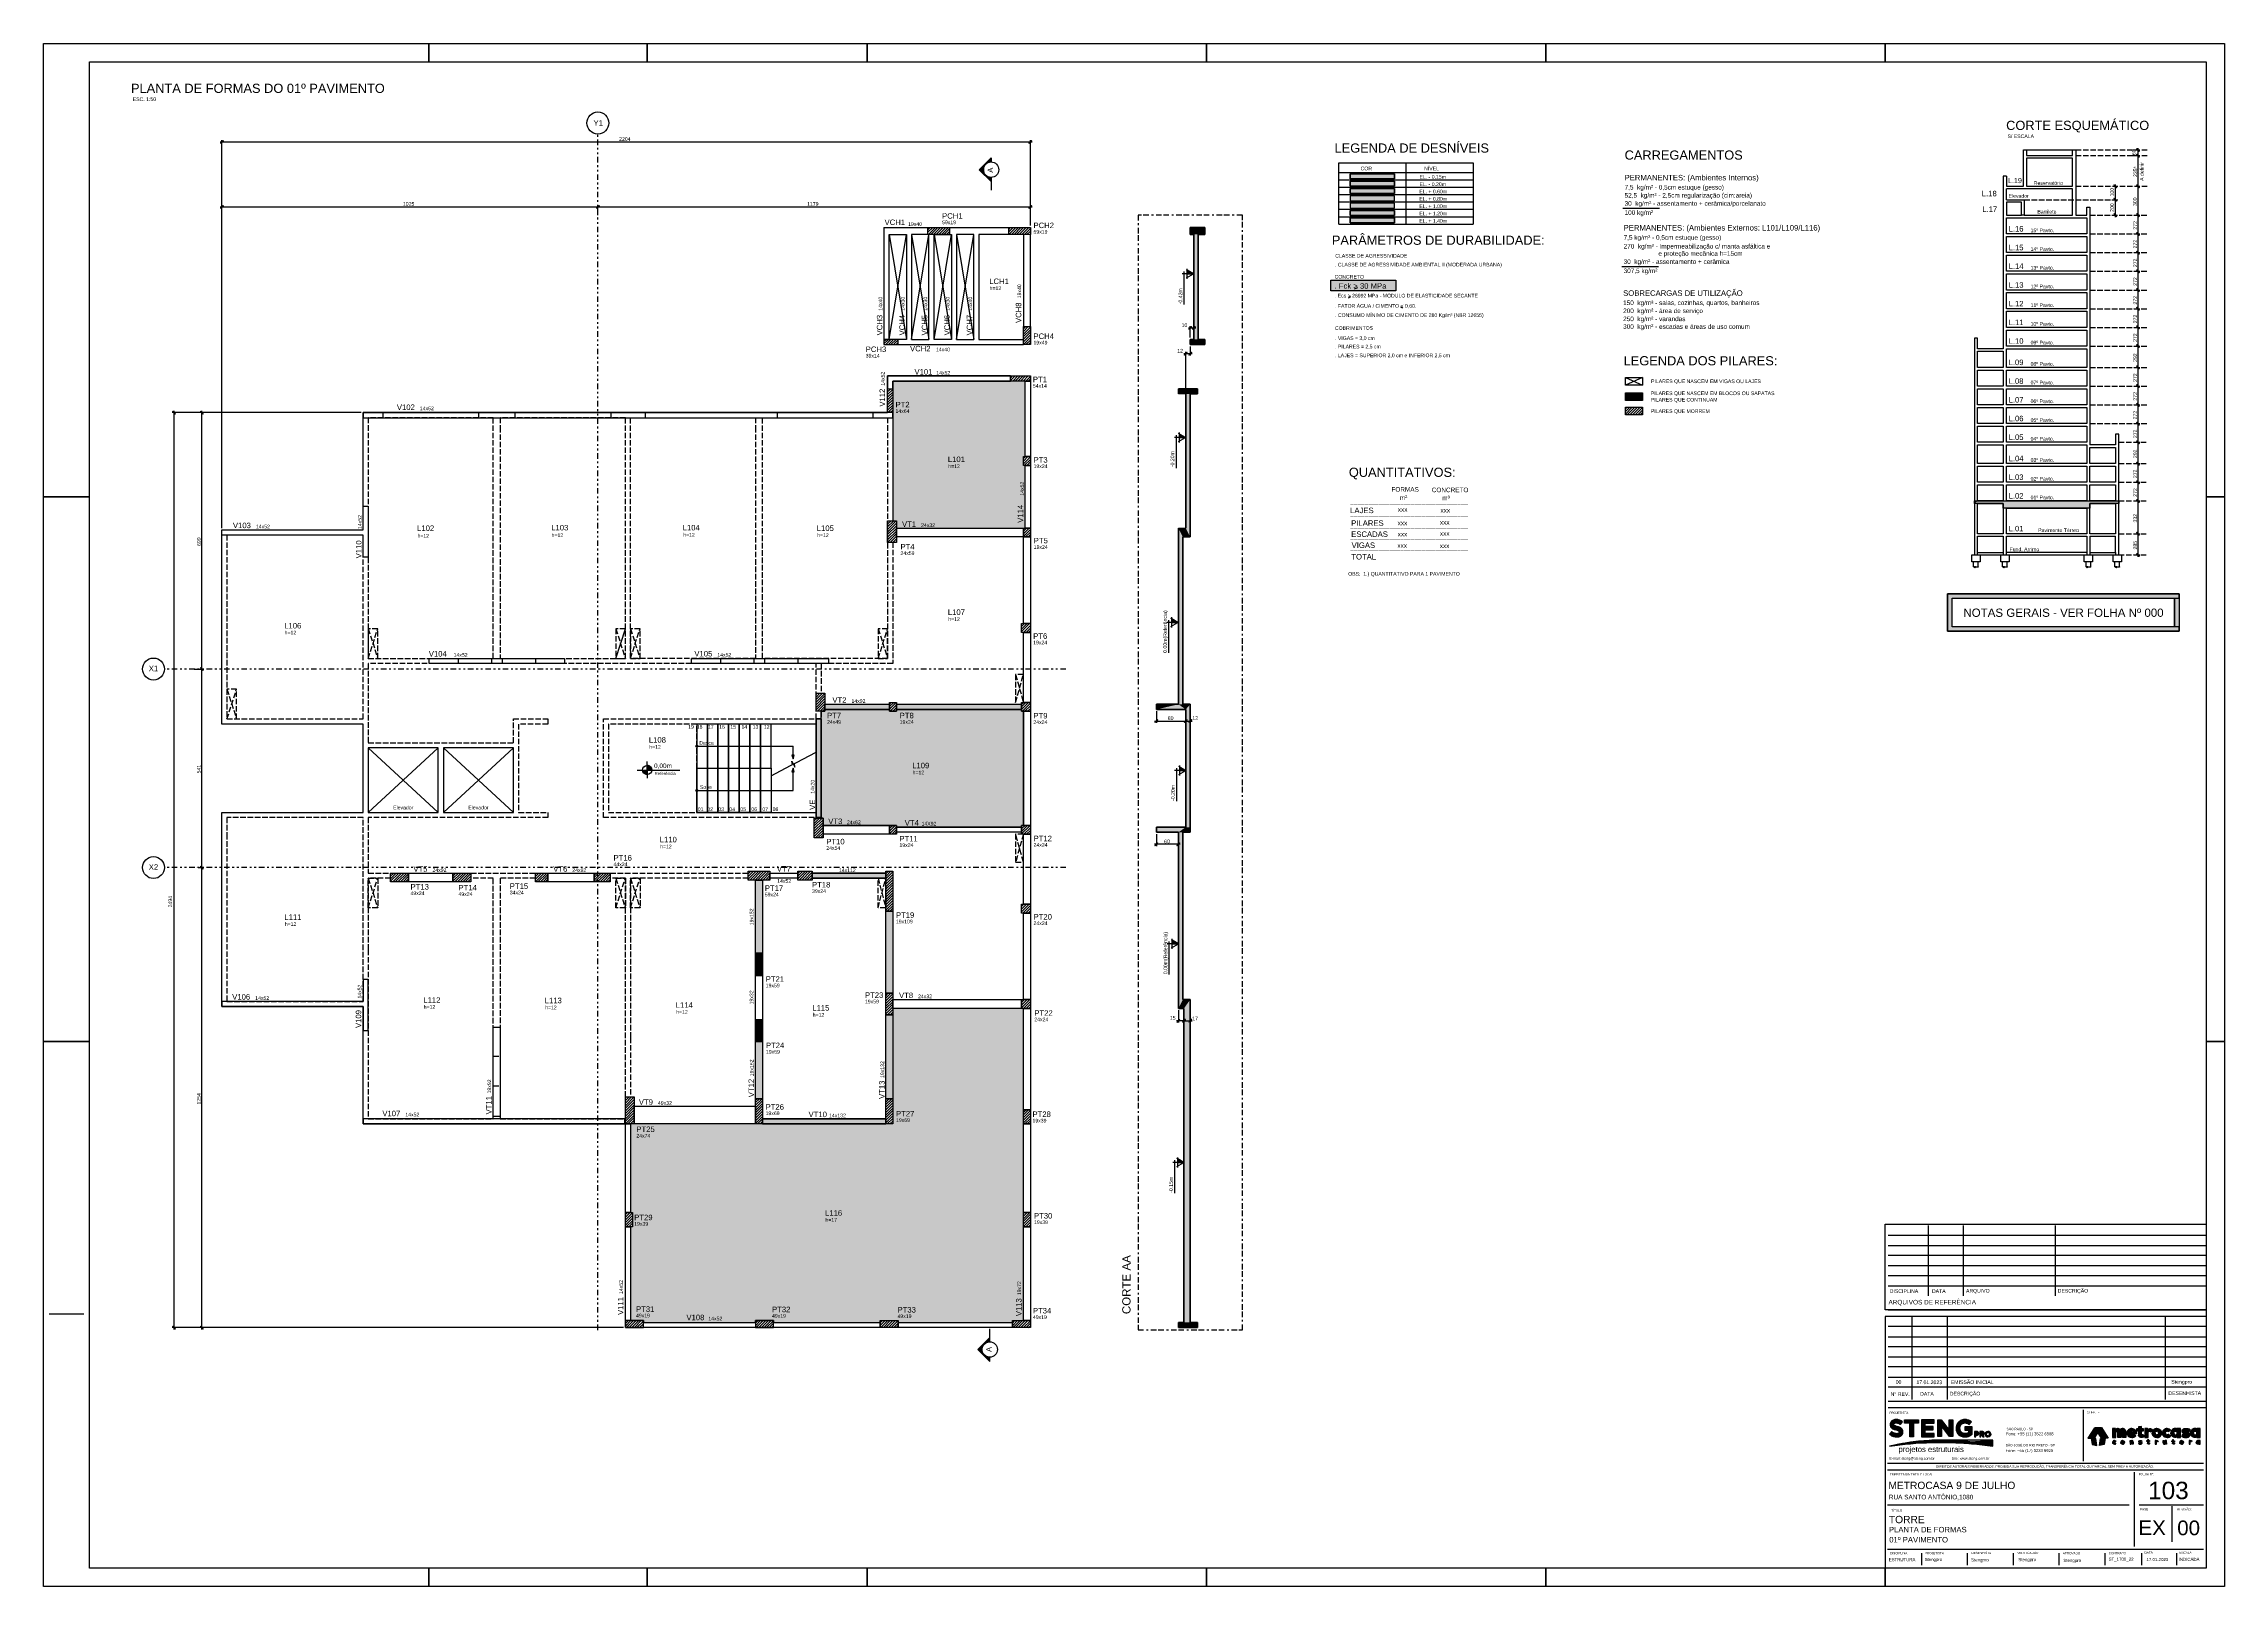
# Model space of a CAD drawing. Extents: x 0 to 119, y 0 to 84.
import ezdxf

# ---------------------------------------------------------------- set-up
doc = ezdxf.new("R2010")
doc.units = 0
doc.header["$MEASUREMENT"] = 0
for name, pattern in [('ESTILO_TQS_0003', [0.92, 0.3, -0.15, 0.02, -0.15, 0.3]), ('ESTILO_TQS_0004', [1.09, 0.3, -0.15, 0.02, -0.15, 0.02, -0.15, 0.3]), ('ESTILO_TQS_0005', [0.4, 0.3, -0.1])]:
    doc.linetypes.add(name, pattern=pattern)
for name, color, linetype in [('1', 1, 'CONTINUOUS'), ('14', 170, 'CONTINUOUS'), ('15', 8, 'CONTINUOUS'), ('16', 10, 'CONTINUOUS'), ('18', 131, 'CONTINUOUS'), ('19', 181, 'CONTINUOUS'), ('2', 2, 'CONTINUOUS'), ('20', 241, 'CONTINUOUS'), ('21', 254, 'CONTINUOUS'), ('3', 3, 'CONTINUOUS'), ('37', 8, 'CONTINUOUS'), ('4', 4, 'CONTINUOUS'), ('41', 41, 'CONTINUOUS'), ('5', 5, 'CONTINUOUS'), ('50', 171, 'CONTINUOUS'), ('7', 7, 'CONTINUOUS'), ('8', 8, 'CONTINUOUS'), ('9', 254, 'CONTINUOUS')]:
    doc.layers.add(name, color=color, linetype=linetype)
doc.styles.add('TQS_ARIAL', font='arial.ttf')

msp = doc.modelspace()

# ---------------------------------------------------------------- linework, layer by layer
at = {"layer": '1', "linetype": 'Continuous'}
for p, q in [((9.6182, 78.739615), (53.8982, 78.739615)), ((9.7182, 66.064639), (9.7182, 78.839615)), ((53.7982, 74.1764), (53.7982, 78.839615)), ((70.611518, 77.600034), (77.944778, 77.600034)), ((70.611518, 74.266722), (70.611518, 77.600034)), ((74.278148, 77.600034), (74.278148, 77.066701)), ((77.944778, 77.600034), (77.944778, 74.266722)), ((108.119294, 78.304093), (110.619294, 78.304093)), ((113.808575, 77.992985), (114.295356, 77.992985)), ((113.918509, 78.304093), (114.295356, 78.304093)), ((114.151965, 77.992985), (114.295356, 77.992985)), ((114.195356, 77.892985), (114.195356, 78.404093)), ((114.195356, 76.220901), (114.195356, 78.092985)), ((70.611518, 77.066717), (77.944778, 77.066717)), ((70.611518, 76.666711), (77.944778, 76.666711)), ((70.611518, 76.266706), (77.944778, 76.266706)), ((74.278148, 77.066701), (74.278148, 74.266722)), ((74.278148, 76.666711), (74.278148, 76.666711)), ((112.84212, 76.320901), (113.057499, 76.320901)), ((112.957499, 75.48926), (112.957499, 76.420901)), ((114.023669, 76.320901), (114.295356, 76.320901)), ((114.027021, 76.320901), (114.295356, 76.320901)), ((114.195356, 74.647757), (114.195356, 76.420901)), ((9.6182, 75.199488), (30.3182, 75.199488)), ((9.7182, 57.686398), (9.7182, 75.299488)), ((30.1182, 75.199488), (53.8982, 75.199488)), ((30.2182, 74.846489), (30.2182, 75.299488)), ((30.2182, 74.746489), (30.2182, 75.299488)), ((53.7982, 74.1764), (53.7982, 75.299488)), ((70.611518, 75.866701), (77.944778, 75.866701)), ((70.611518, 75.466706), (77.944778, 75.466706)), ((70.611518, 75.066711), (77.944778, 75.066711)), ((70.611518, 75.066711), (77.944778, 75.066711)), ((86.096415, 75.123121), (88.096415, 75.123121)), ((112.756554, 75.58926), (113.057499, 75.58926)), ((112.785812, 75.58926), (113.057499, 75.58926)), ((112.957499, 74.647757), (112.957499, 75.68926)), ((70.611518, 74.666717), (77.944778, 74.666717)), ((70.611518, 74.266722), (77.944778, 74.266722)), ((112.785812, 74.747757), (113.057499, 74.747757)), ((114.023669, 74.747757), (114.295356, 74.747757)), ((114.023669, 73.727757), (114.295356, 73.727757)), ((114.058669, 74.747757), (114.295356, 74.747757)), ((114.058669, 73.727757), (114.295356, 73.727757)), ((114.195356, 73.627757), (114.195356, 74.847757)), ((114.195356, 72.607757), (114.195356, 73.827757)), ((46.0982, 73.6964), (47.042908, 67.9764)), ((46.0982, 67.9764), (47.042908, 73.6964)), ((47.322908, 73.6964), (48.267908, 67.9764)), ((47.322908, 67.9764), (48.267908, 73.6964)), ((48.547908, 73.6964), (49.492908, 67.9764)), ((48.547908, 67.9764), (49.492908, 73.6964)), ((49.772908, 73.6964), (50.717908, 67.9764)), ((49.772908, 67.9764), (50.717908, 73.6964)), ((50.717908, 73.6964), (50.717908, 73.6964)), ((114.023669, 72.707757), (114.295356, 72.707757)), ((114.058669, 72.707757), (114.295356, 72.707757)), ((114.195356, 71.587757), (114.195356, 72.807757)), ((86.043435, 71.948485), (88.043435, 71.948485)), ((114.023669, 71.687757), (114.295356, 71.687757)), ((114.058669, 71.687757), (114.295356, 71.687757)), ((114.195356, 70.567757), (114.195356, 71.787757)), ((114.023669, 70.667757), (114.295356, 70.667757)), ((114.058669, 70.667757), (114.295356, 70.667757)), ((114.195356, 69.547757), (114.195356, 70.767757)), ((114.023669, 69.647757), (114.295356, 69.647757)), ((114.058669, 69.647757), (114.295356, 69.647757)), ((114.195356, 68.527757), (114.195356, 69.747757)), ((62.413702, 68.59785), (62.813702, 68.59785)), ((62.513702, 68.0764), (62.513702, 68.69785)), ((62.713702, 68.454089), (62.713702, 68.69785)), ((114.023669, 68.627757), (114.295356, 68.627757)), ((114.058669, 68.627757), (114.295356, 68.627757)), ((114.195356, 67.507757), (114.195356, 68.727757)), ((62.173702, 67.199786), (62.613702, 67.199786)), ((62.273702, 65.106398), (62.273702, 67.299786)), ((62.513702, 67.5964), (62.513702, 67.099786)), ((114.023669, 67.607757), (114.295356, 67.607757)), ((114.058669, 67.607757), (114.295356, 67.607757)), ((114.195356, 66.347757), (114.195356, 67.707757)), ((86.252867, 65.901225), (87.177649, 65.487116)), ((87.177649, 65.901225), (86.252867, 65.487116)), ((114.023669, 66.447757), (114.295356, 66.447757)), ((114.023669, 65.427757), (114.295356, 65.427757)), ((114.058669, 66.447757), (114.295356, 66.447757)), ((114.058669, 65.427757), (114.295356, 65.427757)), ((114.195356, 65.327757), (114.195356, 66.547757)), ((114.195356, 64.307757), (114.195356, 65.527757)), ((114.023669, 64.407757), (114.295356, 64.407757)), ((114.058669, 64.407757), (114.295356, 64.407757)), ((114.195356, 63.287757), (114.195356, 64.507757)), ((8.869771, 63.986402), (7.012634, 63.986402)), ((7.112634, 14.006398), (7.112634, 64.086402)), ((17.3182, 63.986402), (8.527546, 63.986402)), ((8.627546, 49.9064), (8.627546, 64.086402)), ((114.023669, 63.387757), (114.295356, 63.387757)), ((114.058669, 63.387757), (114.295356, 63.387757)), ((114.195356, 62.267757), (114.195356, 63.487757)), ((114.023669, 62.367757), (114.295356, 62.367757)), ((114.058669, 62.367757), (114.295356, 62.367757)), ((114.195356, 61.107757), (114.195356, 62.467757)), ((114.023669, 61.207757), (114.295356, 61.207757)), ((114.058669, 61.207757), (114.295356, 61.207757)), ((114.195356, 60.087757), (114.195356, 61.307757)), ((114.023669, 60.187757), (114.295356, 60.187757)), ((114.058669, 60.187757), (114.295356, 60.187757)), ((114.195356, 59.067757), (114.195356, 60.287757)), ((114.122311, 59.167757), (114.295356, 59.167757)), ((114.122311, 59.167757), (114.295356, 59.167757)), ((114.195356, 57.284674), (114.195356, 59.267757)), ((114.122311, 57.384674), (114.295356, 57.384674)), ((114.122311, 57.384674), (114.295356, 57.384674)), ((114.195356, 56.124683), (114.195356, 57.484674)), ((114.023669, 56.224683), (114.295356, 56.224683)), ((31.1982, 50.586402), (31.7182, 52.206402)), ((8.214202, 50.0064), (8.727546, 50.0064)), ((8.214202, 50.0064), (8.727546, 50.0064)), ((8.627546, 39.0864), (8.627546, 50.1064)), ((60.673702, 47.706402), (60.673702, 47.070527)), ((60.573702, 47.170527), (62.373702, 47.170527)), ((62.173702, 47.170527), (62.613702, 47.170527)), ((62.273702, 47.221096), (62.273702, 47.270527)), ((62.273702, 47.221096), (62.273702, 47.270527)), ((62.513702, 47.151515), (62.513702, 47.270527)), ((17.6982, 45.706398), (21.5182, 42.186398)), ((17.6982, 42.186398), (21.5182, 45.706398)), ((21.7982, 45.706398), (25.6182, 42.186398)), ((21.7982, 42.186398), (25.6182, 45.706398)), ((35.608342, 45.801398), (40.858342, 45.801398)), ((40.858342, 45.313167), (40.858342, 45.801398)), ((41.041332, 44.905357), (42.128342, 45.466398)), ((32.36895, 44.500425), (34.681557, 44.500425)), ((32.658885, 44.500425), (33.158885, 44.500425)), ((32.908884, 44.484569), (32.659496, 44.484569)), ((32.908884, 44.468712), (32.660903, 44.468712)), ((32.908884, 44.452855), (32.663451, 44.452855)), ((32.908884, 44.436998), (32.667063, 44.436998)), ((32.908884, 44.421142), (32.671789, 44.421142)), ((32.908884, 44.405284), (32.677695, 44.405284)), ((32.908884, 44.389428), (32.684876, 44.389428)), ((32.908884, 44.373571), (32.693459, 44.373571)), ((32.908884, 44.357714), (32.703619, 44.357714)), ((32.908884, 44.341857), (32.715607, 44.341857)), ((32.908884, 44.326001), (32.729786, 44.326001)), ((32.908884, 44.310143), (32.746733, 44.310143)), ((32.908884, 44.294287), (32.767438, 44.294287)), ((32.908884, 44.27843), (32.793914, 44.27843)), ((32.908884, 44.262573), (32.831902, 44.262573)), ((32.908885, 44.750425), (32.908885, 44.958617)), ((32.908885, 44.750425), (32.908885, 44.250425)), ((32.908885, 44.250425), (32.908885, 44.750425)), ((32.908885, 44.738278), (32.985867, 44.738278)), ((32.908885, 44.722421), (33.023854, 44.722421)), ((32.908885, 44.706564), (33.05033, 44.706564)), ((32.908885, 44.690707), (33.071035, 44.690707)), ((32.908885, 44.674851), (33.087982, 44.674851)), ((32.908885, 44.658994), (33.102162, 44.658994)), ((32.908885, 44.643137), (33.114149, 44.643137)), ((32.908885, 44.62728), (33.124309, 44.62728)), ((32.908885, 44.611423), (33.132892, 44.611423)), ((32.908885, 44.595566), (33.140073, 44.595566)), ((32.908885, 44.579709), (33.145979, 44.579709)), ((32.908885, 44.563853), (33.150705, 44.563853)), ((32.908885, 44.547996), (33.154316, 44.547996)), ((32.908885, 44.532139), (33.156865, 44.532139)), ((32.908885, 44.516282), (33.158351, 44.516282)), ((32.908885, 44.250425), (32.908885, 44.050425)), ((39.668342, 44.186389), (40.720664, 44.73985)), ((40.858342, 43.391398), (40.858342, 44.407971)), ((35.608342, 43.391398), (40.858342, 43.391398)), ((61.973702, 40.452563), (60.573702, 40.452563)), ((60.673702, 41.006402), (60.673702, 40.352563)), ((61.873702, 40.605909), (61.873702, 40.352563)), ((8.627546, 14.006398), (8.627546, 39.2864)), ((8.431215, 39.1864), (8.727546, 39.1864)), ((8.431215, 39.1864), (8.727546, 39.1864)), ((61.873702, 31.406402), (61.873702, 30.730097)), ((62.173702, 31.037511), (62.173702, 30.730097)), ((62.513702, 30.918717), (62.513702, 30.730097)), ((62.273702, 30.830097), (61.773702, 30.830097)), ((62.073702, 30.830097), (62.613702, 30.830097)), ((62.173702, 30.886472), (62.173702, 30.730097)), ((117.900085, 19.130012), (100.572087, 19.130012)), ((102.772087, 15.836252), (102.772087, 19.677244)), ((104.684651, 15.836252), (104.684651, 19.677244)), ((109.684651, 15.836252), (109.684651, 19.677244)), ((100.572087, 18.582781), (117.900085, 18.582781)), ((117.900085, 18.035549), (100.572087, 18.035549)), ((100.572087, 17.488317), (117.900085, 17.488317)), ((117.900085, 16.930715), (100.572087, 16.930715)), ((100.572087, 16.383484), (117.900085, 16.383484)), ((117.900085, 14.706701), (100.400085, 14.706701)), ((100.400085, 14.706701), (100.400085, 1.000046)), ((100.572087, 15.073322), (117.900085, 15.073322)), ((101.872087, 10.195542), (101.872087, 14.706701)), ((103.784651, 14.706701), (103.784651, 10.195542)), ((115.666712, 14.706711), (115.666712, 10.195553)), ((8.87142, 14.106398), (7.012634, 14.106398)), ((31.6182, 14.106398), (8.527546, 14.106398)), ((117.900085, 14.159469), (100.572087, 14.159469)), ((100.572087, 13.612238), (117.900085, 13.612238)), ((117.900085, 13.065006), (100.572087, 13.065006)), ((100.572087, 12.517774), (117.900085, 12.517774)), ((117.900085, 11.960172), (100.572087, 11.960172)), ((100.572087, 11.412941), (117.900085, 11.412941)), ((117.900085, 10.865709), (100.572087, 10.865709)), ((100.572087, 10.102779), (117.900085, 10.102779)), ((117.900085, 9.736158), (100.572087, 9.736158)), ((111.21955, 6.828241), (111.21955, 9.616818)), ((100.540085, 6.718353), (117.761461, 6.718353)), ((117.760085, 6.341512), (100.540085, 6.341512)), ((113.990039, 6.224101), (113.990039, 2.168157)), ((100.540085, 4.446485), (113.704576, 4.446485)), ((114.249822, 4.446485), (117.760085, 4.446485)), ((116.045125, 2.431455), (116.045125, 4.364193)), ((117.760085, 2.007061), (100.540085, 2.007061)), ((102.400085, 1.148632), (102.400085, 1.808877)), ((102.400085, 1.148632), (102.400085, 1.808877)), ((104.900085, 1.1529), (104.900085, 1.813145)), ((107.400085, 1.1529), (107.400085, 1.813145)), ((109.900085, 1.1529), (109.900085, 1.813145)), ((112.400085, 1.1529), (112.400085, 1.813145)), ((114.400085, 1.1529), (114.400085, 1.813145)), ((116.300085, 1.1529), (116.300085, 1.813145)), ((116.300085, 1.1529), (116.300085, 1.813145))]:
    msp.add_line(p, q, dxfattribs=at)
at = {"layer": '1', "linetype": 'ESTILO_TQS_0005'}
for p, q in [((110.794294, 78.304093), (114.703044, 78.304093)), ((110.794294, 77.992985), (114.703044, 77.992985)), ((110.794294, 76.320901), (114.689947, 76.320901)), ((107.987186, 75.58926), (113.136169, 75.58926)), ((111.569294, 74.747757), (114.703044, 74.747757)), ((111.569294, 73.727757), (114.703044, 73.727757)), ((111.569294, 72.707757), (114.703044, 72.707757)), ((111.569294, 71.687757), (114.703044, 71.687757)), ((111.569294, 70.667757), (114.703044, 70.667757)), ((111.569294, 69.647757), (114.703044, 69.647757)), ((111.569294, 68.627757), (114.703044, 68.627757)), ((111.569294, 67.607757), (114.703044, 67.607757)), ((111.569294, 66.447757), (114.703044, 66.447757)), ((111.569294, 65.427757), (114.703044, 65.427757)), ((111.569294, 64.407757), (114.703044, 64.407757)), ((18.4982, 63.986402), (18.4982, 63.706402)), ((23.7182, 63.986402), (23.7182, 63.706402)), ((25.6982, 63.986402), (25.6982, 63.706402)), ((30.9182, 63.986402), (30.91966, 63.706402)), ((32.7982, 63.986402), (32.7982, 63.706402)), ((39.9982, 63.986402), (39.9982, 63.706402)), ((45.2182, 63.986402), (45.2182, 63.706402)), ((111.569294, 63.387757), (114.703044, 63.387757)), ((113.144294, 62.367757), (114.703044, 62.367757)), ((113.144294, 61.207757), (114.703044, 61.207757)), ((113.144294, 60.187757), (114.703044, 60.187757)), ((113.144294, 59.167757), (114.703044, 59.167757)), ((113.144294, 57.384674), (114.703044, 57.384674)), ((113.144294, 56.224683), (114.703044, 56.224683)), ((17.6982, 50.586402), (18.2182, 52.206402)), ((17.6982, 52.206402), (18.2182, 50.586402)), ((31.1982, 52.206402), (31.7182, 50.586402)), ((31.9982, 50.586402), (32.5182, 52.206402)), ((31.9982, 52.206402), (32.5182, 50.586402)), ((45.4982, 50.586402), (46.0182, 52.206402)), ((45.4982, 52.206402), (46.0182, 50.586402)), ((22.5982, 50.586402), (22.5982, 50.306402)), ((24.4182, 50.586402), (24.4182, 50.306402)), ((24.9982, 50.586402), (24.9982, 50.306402)), ((26.8182, 50.586402), (26.8182, 50.306402)), ((36.8982, 50.586402), (36.8982, 50.306402)), ((38.7182, 50.586402), (38.7182, 50.306402)), ((39.2982, 50.586402), (39.2982, 50.306402)), ((41.1182, 50.586402), (41.1182, 50.306402)), ((9.9982, 48.906398), (10.5182, 47.286398)), ((9.9982, 47.286398), (10.5182, 48.906398)), ((53.4182, 41.006402), (52.9982, 39.486402)), ((53.4182, 39.486402), (52.9982, 41.006402)), ((17.6982, 38.606398), (18.2182, 36.986398)), ((17.6982, 36.986398), (18.2182, 38.606398)), ((31.1982, 38.606398), (31.7182, 36.986398)), ((31.1982, 36.986398), (31.7182, 38.606398)), ((31.9982, 38.606398), (32.5182, 36.986398)), ((31.9982, 36.986398), (32.5182, 38.606398)), ((45.4982, 38.606398), (45.9182, 36.986398)), ((45.4982, 36.986398), (45.9182, 38.606398)), ((24.5182, 28.906398), (24.8982, 28.906398)), ((24.5182, 27.286398), (24.8982, 27.286398))]:
    msp.add_line(p, q, dxfattribs=at)
at = {"layer": '1', "linetype": 'Continuous'}
for points in [[(0.000085, 84.100046), (21.000085, 84.100046), (21.000085, 83.100046), (21.000085, 84.100046), (32.900085, 84.100046), (32.900085, 83.100046), (32.900085, 84.100046), (44.900085, 84.100046), (44.900085, 83.100046), (44.900085, 84.100046), (63.400085, 84.100046), (63.400085, 83.100046), (63.400085, 84.100046), (81.900085, 84.100046), (81.900085, 83.100046), (81.900085, 84.100046), (100.400085, 84.100046), (100.400085, 83.100046), (100.400085, 84.100046), (118.900085, 84.100046), (118.900085, 59.400046), (117.900085, 59.400046), (118.900085, 59.400046), (118.900085, 29.700046), (117.900085, 29.700046), (118.900085, 29.700046), (118.900085, 0.000046), (100.400085, 0.000046), (100.400085, 1.000046), (100.400085, 0.000046), (81.900085, 0.000046), (81.900085, 1.000046), (81.900085, 0.000046), (63.400085, 0.000046), (63.400085, 1.000046), (63.400085, 0.000046), (44.900085, 0.000046), (44.900085, 1.000046), (44.900085, 0.000046), (32.900085, 0.000046), (32.900085, 1.000046), (32.900085, 0.000046), (21.000085, 0.000046), (21.000085, 1.000046), (21.000085, 0.000046), (0.000085, 0.000046), (0.000085, 29.700046), (2.500085, 29.700046), (0.000085, 29.700046), (0.000085, 59.400046), (2.500085, 59.400046), (0.000085, 59.400046), (0.000085, 84.100046)], [(9.656317, 78.660055), (9.799223, 78.80296), (9.781545, 78.820638), (9.638639, 78.677733), (9.656317, 78.660055)], [(53.736317, 78.660055), (53.879223, 78.80296), (53.861545, 78.820638), (53.718639, 78.677733), (53.736317, 78.660055)], [(51.656193, 76.576489), (51.000139, 77.227118), (51.656193, 77.877747), (51.656193, 77.647091), (51.623686, 77.645831), (51.587082, 77.641366), (51.547801, 77.632862), (51.508626, 77.620312), (51.473314, 77.605182), (51.438318, 77.586155), (51.408776, 77.566474), (51.379381, 77.542954), (51.353835, 77.518592), (51.32234, 77.481911), (51.293944, 77.43961), (51.277304, 77.408281), (51.260621, 77.368185), (51.247486, 77.323741), (51.238786, 77.273466), (51.23624, 77.231218), (51.237373, 77.196021), (51.243873, 77.14731), (51.254042, 77.106073), (51.270434, 77.061085), (51.289503, 77.022385), (51.311722, 76.986874), (51.336517, 76.95475), (51.36766, 76.921953), (51.406638, 76.889332), (51.444223, 76.864563), (51.485801, 76.843264), (51.52528, 76.82807), (51.559367, 76.818459), (51.594952, 76.811634), (51.63095, 76.807904), (51.656193, 76.807145), (51.656193, 76.576489)], [(114.274917, 78.24221), (114.132011, 78.385115), (114.114333, 78.367438), (114.257239, 78.224532), (114.274917, 78.24221)], [(114.274917, 77.931102), (114.132011, 78.074008), (114.114333, 78.05633), (114.257239, 77.913424), (114.274917, 77.931102)], [(114.274917, 77.931102), (114.132011, 78.074008), (114.114333, 78.05633), (114.257239, 77.913424), (114.274917, 77.931102)], [(71.244845, 76.733384), (73.644821, 76.733384), (73.644821, 77.000046), (71.244845, 77.000046), (71.244845, 76.733384)], [(71.244845, 76.333378), (73.644821, 76.333378), (73.644821, 76.600041), (71.244845, 76.600041), (71.244845, 76.333378)], [(71.244845, 75.933378), (73.644821, 75.933378), (73.644821, 76.200041), (71.244845, 76.200041), (71.244845, 75.933378)], [(113.037059, 76.259018), (112.894154, 76.401923), (112.876476, 76.384246), (113.019382, 76.24134), (113.037059, 76.259018)], [(114.274917, 76.259018), (114.132011, 76.401923), (114.114333, 76.384246), (114.257239, 76.24134), (114.274917, 76.259018)], [(114.274917, 76.259018), (114.132011, 76.401923), (114.114333, 76.384246), (114.257239, 76.24134), (114.274917, 76.259018)], [(9.656317, 75.119927), (9.799223, 75.262833), (9.781545, 75.280511), (9.638639, 75.137605), (9.656317, 75.119927)], [(30.156317, 75.119927), (30.299223, 75.262833), (30.281545, 75.280511), (30.138639, 75.137605), (30.156317, 75.119927)], [(30.156317, 75.119927), (30.299223, 75.262833), (30.281545, 75.280511), (30.138639, 75.137605), (30.156317, 75.119927)], [(53.736317, 75.119927), (53.879223, 75.262833), (53.861545, 75.280511), (53.718639, 75.137605), (53.736317, 75.119927)], [(71.244845, 75.533384), (73.644821, 75.533384), (73.644821, 75.800046), (71.244845, 75.800046), (71.244845, 75.533384)], [(71.244845, 75.133389), (73.644821, 75.133389), (73.644821, 75.400052), (71.244845, 75.400052), (71.244845, 75.133389)], [(71.244845, 74.733394), (73.644821, 74.733394), (73.644821, 75.000057), (71.244845, 75.000057), (71.244845, 74.733394)], [(113.037059, 75.527377), (112.894154, 75.670283), (112.876476, 75.652605), (113.019382, 75.5097), (113.037059, 75.527377)], [(113.037059, 75.527377), (112.894154, 75.670283), (112.876476, 75.652605), (113.019382, 75.5097), (113.037059, 75.527377)], [(71.244845, 74.3334), (73.644821, 74.3334), (73.644821, 74.600062), (71.244845, 74.600062), (71.244845, 74.3334)], [(113.037059, 74.685874), (112.894154, 74.828779), (112.876476, 74.811102), (113.019382, 74.668196), (113.037059, 74.685874)], [(114.274917, 74.685874), (114.132011, 74.828779), (114.114333, 74.811102), (114.257239, 74.668196), (114.274917, 74.685874)], [(114.274917, 74.685874), (114.132011, 74.828779), (114.114333, 74.811102), (114.257239, 74.668196), (114.274917, 74.685874)], [(114.274917, 73.665874), (114.132011, 73.808779), (114.114333, 73.791102), (114.257239, 73.648196), (114.274917, 73.665874)], [(114.274917, 73.665874), (114.132011, 73.808779), (114.114333, 73.791102), (114.257239, 73.648196), (114.274917, 73.665874)], [(114.274917, 72.645874), (114.132011, 72.788779), (114.114333, 72.771102), (114.257239, 72.628196), (114.274917, 72.645874)], [(114.274917, 72.645874), (114.132011, 72.788779), (114.114333, 72.771102), (114.257239, 72.628196), (114.274917, 72.645874)], [(62.688188, 71.552703), (62.354855, 71.74191), (62.354855, 71.552995), (62.688188, 71.552703)], [(114.274917, 71.625874), (114.132011, 71.768779), (114.114333, 71.751102), (114.257239, 71.608196), (114.274917, 71.625874)], [(114.274917, 71.625874), (114.132011, 71.768779), (114.114333, 71.751102), (114.257239, 71.608196), (114.274917, 71.625874)], [(114.274917, 70.605874), (114.132011, 70.748779), (114.114333, 70.731102), (114.257239, 70.588196), (114.274917, 70.605874)], [(114.274917, 70.605874), (114.132011, 70.748779), (114.114333, 70.731102), (114.257239, 70.588196), (114.274917, 70.605874)], [(114.274917, 69.585874), (114.132011, 69.728779), (114.114333, 69.711102), (114.257239, 69.568196), (114.274917, 69.585874)], [(114.274917, 69.585874), (114.132011, 69.728779), (114.114333, 69.711102), (114.257239, 69.568196), (114.274917, 69.585874)], [(62.451819, 68.51829), (62.594724, 68.661195), (62.577047, 68.678873), (62.434141, 68.535967), (62.451819, 68.51829)], [(62.651819, 68.51829), (62.794724, 68.661195), (62.777047, 68.678873), (62.634141, 68.535967), (62.651819, 68.51829)], [(114.274917, 68.565874), (114.132011, 68.708779), (114.114333, 68.691102), (114.257239, 68.548196), (114.274917, 68.565874)], [(114.274917, 68.565874), (114.132011, 68.708779), (114.114333, 68.691102), (114.257239, 68.548196), (114.274917, 68.565874)], [(62.211819, 67.120226), (62.354724, 67.263131), (62.337047, 67.280809), (62.194141, 67.137903), (62.211819, 67.120226)], [(62.451819, 67.120226), (62.594724, 67.263131), (62.577047, 67.280809), (62.434141, 67.137903), (62.451819, 67.120226)], [(114.274917, 67.545874), (114.132011, 67.688779), (114.114333, 67.671102), (114.257239, 67.528196), (114.274917, 67.545874)], [(114.274917, 67.545874), (114.132011, 67.688779), (114.114333, 67.671102), (114.257239, 67.528196), (114.274917, 67.545874)], [(114.274917, 66.385874), (114.132011, 66.528779), (114.114333, 66.511102), (114.257239, 66.368196), (114.274917, 66.385874)], [(114.274917, 66.385874), (114.132011, 66.528779), (114.114333, 66.511102), (114.257239, 66.368196), (114.274917, 66.385874)], [(114.274917, 65.365874), (114.132011, 65.508779), (114.114333, 65.491102), (114.257239, 65.348196), (114.274917, 65.365874)], [(114.274917, 65.365874), (114.132011, 65.508779), (114.114333, 65.491102), (114.257239, 65.348196), (114.274917, 65.365874)], [(114.274917, 64.345874), (114.132011, 64.488779), (114.114333, 64.471102), (114.257239, 64.328196), (114.274917, 64.345874)], [(114.274917, 64.345874), (114.132011, 64.488779), (114.114333, 64.471102), (114.257239, 64.328196), (114.274917, 64.345874)], [(7.192195, 63.924519), (7.049289, 64.067424), (7.031611, 64.049747), (7.174517, 63.906841), (7.192195, 63.924519)], [(8.707106, 63.924519), (8.564201, 64.067424), (8.546523, 64.049747), (8.689429, 63.906841), (8.707106, 63.924519)], [(114.274917, 63.325874), (114.132011, 63.468779), (114.114333, 63.451102), (114.257239, 63.308196), (114.274917, 63.325874)], [(114.274917, 63.325874), (114.132011, 63.468779), (114.114333, 63.451102), (114.257239, 63.308196), (114.274917, 63.325874)], [(62.264608, 62.628463), (61.931275, 62.81767), (61.931275, 62.628755), (62.264608, 62.628463)], [(114.274917, 62.305874), (114.132011, 62.448779), (114.114333, 62.431102), (114.257239, 62.288196), (114.274917, 62.305874)], [(114.274917, 62.305874), (114.132011, 62.448779), (114.114333, 62.431102), (114.257239, 62.288196), (114.274917, 62.305874)], [(114.274917, 61.145874), (114.132011, 61.288779), (114.114333, 61.271102), (114.257239, 61.128196), (114.274917, 61.145874)], [(114.274917, 61.145874), (114.132011, 61.288779), (114.114333, 61.271102), (114.257239, 61.128196), (114.274917, 61.145874)], [(114.274917, 60.125874), (114.132011, 60.268779), (114.114333, 60.251102), (114.257239, 60.108196), (114.274917, 60.125874)], [(114.274917, 60.125874), (114.132011, 60.268779), (114.114333, 60.251102), (114.257239, 60.108196), (114.274917, 60.125874)], [(114.274917, 59.105874), (114.132011, 59.248779), (114.114333, 59.231102), (114.257239, 59.088196), (114.274917, 59.105874)], [(114.274917, 59.105874), (114.132011, 59.248779), (114.114333, 59.231102), (114.257239, 59.088196), (114.274917, 59.105874)], [(114.274917, 57.322791), (114.132011, 57.465697), (114.114333, 57.448019), (114.257239, 57.305114), (114.274917, 57.322791)], [(114.274917, 57.322791), (114.132011, 57.465697), (114.114333, 57.448019), (114.257239, 57.305114), (114.274917, 57.322791)], [(114.274917, 56.1628), (114.132011, 56.305706), (114.114333, 56.288028), (114.257239, 56.145122), (114.274917, 56.1628)], [(103.811942, 54.115483), (103.811942, 52.067957), (116.432923, 52.067957), (116.432923, 52.316097), (104.060024, 52.316097), (104.060024, 53.867402), (116.432923, 53.867402), (116.432923, 54.115483), (103.811942, 54.115483)], [(116.184842, 53.867402), (116.432923, 53.867402), (116.432923, 52.316097), (116.184842, 52.316097), (116.184842, 53.867402)], [(61.84747, 52.551166), (61.514137, 52.740373), (61.514137, 52.551458), (61.84747, 52.551166)], [(8.707106, 49.944517), (8.564201, 50.087423), (8.546523, 50.069745), (8.689429, 49.926839), (8.707106, 49.944517)], [(8.707106, 49.944517), (8.564201, 50.087423), (8.546523, 50.069745), (8.689429, 49.926839), (8.707106, 49.944517)], [(35.608342, 44.596398), (36.188342, 44.596398), (36.188342, 47.006398), (35.608342, 47.006398), (35.608342, 44.596398)], [(36.188342, 44.596398), (36.768342, 44.596398), (36.768342, 47.006398), (36.188342, 47.006398), (36.188342, 44.596398)], [(36.768342, 44.596398), (37.348342, 44.596398), (37.348342, 47.006398), (36.768342, 47.006398), (36.768342, 44.596398)], [(37.348342, 44.596398), (37.928342, 44.596398), (37.928342, 47.006398), (37.348342, 47.006398), (37.348342, 44.596398)], [(37.928342, 44.596398), (38.508342, 44.596398), (38.508342, 47.006398), (37.928342, 47.006398), (37.928342, 44.596398)], [(38.508342, 44.596398), (39.088342, 44.596398), (39.088342, 47.006398), (38.508342, 47.006398), (38.508342, 44.596398)], [(39.088342, 44.596398), (39.668342, 44.596398), (39.668342, 47.006398), (39.088342, 47.006398), (39.088342, 44.596398)], [(60.611819, 47.090967), (60.754724, 47.233872), (60.737047, 47.25155), (60.594141, 47.108644), (60.611819, 47.090967)], [(62.211819, 47.090967), (62.354724, 47.233872), (62.337047, 47.25155), (62.194141, 47.108644), (62.211819, 47.090967)], [(62.211819, 47.090967), (62.354724, 47.233872), (62.337047, 47.25155), (62.194141, 47.108644), (62.211819, 47.090967)], [(62.451819, 47.090967), (62.594724, 47.233872), (62.577047, 47.25155), (62.434141, 47.108644), (62.451819, 47.090967)], [(32.908885, 44.750425), (32.908885, 44.500425), (33.158885, 44.500425), (33.158351, 44.516282), (33.156865, 44.532139), (33.154316, 44.547996), (33.150705, 44.563853), (33.145979, 44.579709), (33.140073, 44.595566), (33.132892, 44.611423), (33.124309, 44.62728), (33.114014, 44.643137), (33.101983, 44.658994), (33.087846, 44.674851), (33.070874, 44.690707), (33.050161, 44.706564), (33.023594, 44.722421), (32.98552, 44.738278), (32.95715, 44.745721), (32.939146, 44.748587), (32.92102, 44.75013), (32.908885, 44.750425)], [(35.608342, 44.596398), (36.188342, 44.596398), (36.188342, 42.186398), (35.608342, 42.186398), (35.608342, 44.596398)], [(36.188342, 44.596398), (36.768342, 44.596398), (36.768342, 42.186398), (36.188342, 42.186398), (36.188342, 44.596398)], [(36.768342, 44.596398), (37.348342, 44.596398), (37.348342, 42.186398), (36.768342, 42.186398), (36.768342, 44.596398)], [(37.348342, 44.596398), (37.928342, 44.596398), (37.928342, 42.186398), (37.348342, 42.186398), (37.348342, 44.596398)], [(37.928342, 44.596398), (38.508342, 44.596398), (38.508342, 42.186398), (37.928342, 42.186398), (37.928342, 44.596398)], [(38.508342, 44.596398), (39.088342, 44.596398), (39.088342, 42.186398), (38.508342, 42.186398), (38.508342, 44.596398)], [(39.088342, 44.596398), (39.668342, 44.596398), (39.668342, 42.186398), (39.088342, 42.186398), (39.088342, 44.596398)], [(40.720671, 44.739837), (40.827561, 44.795005), (40.798254, 44.982923), (40.963758, 44.662253), (40.934451, 44.850172), (41.041341, 44.90534)], [(62.276793, 44.475888), (61.94346, 44.665095), (61.94346, 44.47618), (62.276793, 44.475888)], [(60.735585, 40.532123), (60.592679, 40.389218), (60.610357, 40.37154), (60.753262, 40.514446), (60.735585, 40.532123)], [(61.935585, 40.532123), (61.792679, 40.389218), (61.810357, 40.37154), (61.953262, 40.514446), (61.935585, 40.532123)], [(8.707106, 39.124517), (8.564201, 39.267423), (8.546523, 39.249745), (8.689429, 39.106839), (8.707106, 39.124517)], [(8.707106, 39.124517), (8.564201, 39.267423), (8.546523, 39.249745), (8.689429, 39.106839), (8.707106, 39.124517)], [(61.87162, 35.029076), (61.538287, 35.218283), (61.538287, 35.029368), (61.87162, 35.029076)], [(61.935585, 30.909657), (61.792679, 30.766752), (61.810357, 30.749074), (61.953262, 30.89198), (61.935585, 30.909657)], [(62.235585, 30.909657), (62.092679, 30.766752), (62.110357, 30.749074), (62.253262, 30.89198), (62.235585, 30.909657)], [(62.111819, 30.750536), (62.254724, 30.893442), (62.237047, 30.911119), (62.094141, 30.768214), (62.111819, 30.750536)], [(62.451819, 30.750536), (62.594724, 30.893442), (62.577047, 30.911119), (62.434141, 30.768214), (62.451819, 30.750536)], [(62.175102, 23.112943), (61.841769, 23.30215), (61.841769, 23.113235), (62.175102, 23.112943)], [(100.400085, 19.75054), (117.900085, 19.75054), (117.900085, 15.073322), (100.400085, 15.073322), (100.400085, 19.75054)], [(7.192195, 14.044516), (7.049289, 14.187421), (7.031611, 14.169743), (7.174517, 14.026838), (7.192195, 14.044516)], [(8.707106, 14.044516), (8.564201, 14.187421), (8.546523, 14.169743), (8.689429, 14.026838), (8.707106, 14.044516)], [(51.585806, 13.561264), (50.929751, 12.910635), (51.585806, 12.260007), (51.585806, 12.490662), (51.553298, 12.491922), (51.516694, 12.496388), (51.477413, 12.504891), (51.438238, 12.517442), (51.402926, 12.532571), (51.36793, 12.551598), (51.338389, 12.57128), (51.308993, 12.5948), (51.283447, 12.619162), (51.251953, 12.655842), (51.223557, 12.698143), (51.206916, 12.729472), (51.190233, 12.769568), (51.177099, 12.814013), (51.168398, 12.864287), (51.165853, 12.906536), (51.166985, 12.941732), (51.173485, 12.990443), (51.183655, 13.03168), (51.200046, 13.076668), (51.219115, 13.115368), (51.241335, 13.150879), (51.266129, 13.183003), (51.297272, 13.215801), (51.33625, 13.248422), (51.373835, 13.27319), (51.415413, 13.294489), (51.454892, 13.309683), (51.488979, 13.319294), (51.524565, 13.326119), (51.560563, 13.329849), (51.585806, 13.330609), (51.585806, 13.561264)]]:
    msp.add_lwpolyline(points, dxfattribs=at)
at = {"layer": '1', "linetype": 'ESTILO_TQS_0005'}
for points in [[(46.2982, 62.486402), (46.2982, 58.086402), (46.4982, 58.086402), (46.4982, 57.686398), (53.5182, 57.686398), (53.5182, 61.106398), (53.4182, 61.106398), (53.4182, 61.586398), (53.5182, 61.586398), (53.5182, 65.706398), (46.2982, 65.706398), (46.2982, 62.486402)], [(17.6982, 63.286402), (17.6982, 50.586402), (24.5182, 50.586402), (24.5182, 63.706402), (17.6982, 63.706402), (17.6982, 63.286402)], [(24.8982, 63.196402), (24.8982, 50.586402), (31.7182, 50.586402), (31.7182, 63.706402), (24.8982, 63.706402), (24.8982, 63.196402)], [(38.8182, 63.196402), (38.8182, 50.586402), (31.9982, 50.586402), (31.9982, 63.706402), (38.8182, 63.706402), (38.8182, 63.196402)], [(46.0182, 63.286402), (46.0182, 50.586402), (39.1982, 50.586402), (39.1982, 63.706402), (46.0182, 63.706402), (46.0182, 63.286402)], [(9.9982, 56.106398), (9.9982, 47.286398), (17.4182, 47.286398), (17.4182, 57.306398), (9.9982, 57.306398), (9.9982, 56.106398)], [(42.3982, 49.496402), (42.3982, 48.686398), (42.5982, 48.686398), (42.5982, 48.086398), (46.1182, 48.086398), (46.1182, 48.186402), (46.4982, 48.186402), (46.4982, 48.086398), (53.3182, 48.086398), (53.3182, 48.186402), (53.4182, 48.186402), (53.4182, 52.006395), (53.3182, 52.006395), (53.3182, 52.486402), (53.4182, 52.486402), (53.4182, 57.206398), (46.4982, 57.206398), (46.4982, 56.906402), (46.2982, 56.906402), (46.2982, 50.306402), (42.3982, 50.306402), (42.3982, 49.496402)], [(17.6982, 50.586402), (18.2182, 50.586402), (18.2182, 52.206402), (17.6982, 52.206402), (17.6982, 50.586402)], [(31.1982, 50.586402), (31.7182, 50.586402), (31.7182, 52.206402), (31.1982, 52.206402), (31.1982, 50.586402)], [(31.9982, 50.586402), (32.5182, 50.586402), (32.5182, 52.206402), (31.9982, 52.206402), (31.9982, 50.586402)], [(45.4982, 50.586402), (46.0182, 50.586402), (46.0182, 52.206402), (45.4982, 52.206402), (45.4982, 50.586402)], [(53.3182, 41.006402), (53.3182, 41.106402), (46.4982, 41.106402), (46.4982, 41.006402), (42.4982, 41.006402), (42.4982, 40.806398), (42.0182, 40.806398), (42.0182, 41.906398), (30.5182, 41.906398), (30.5182, 47.286398), (42.1182, 47.286398), (42.1182, 50.306402), (17.6982, 50.306402), (17.6982, 45.986398), (25.6182, 45.986398), (25.6182, 47.286398), (27.4982, 47.286398), (27.4982, 47.006398), (25.8982, 47.006398), (25.8982, 42.186398), (27.4982, 42.186398), (27.4982, 41.906398), (17.6982, 41.906398), (17.6982, 38.886398), (38.4182, 38.886398), (38.4182, 38.986398), (39.5982, 38.986398), (39.5982, 38.886398), (41.1182, 38.886398), (41.1182, 38.986398), (41.8982, 38.986398), (41.8982, 38.886398), (45.9182, 38.886398), (45.9182, 38.986398), (46.2982, 38.986398), (46.2982, 31.986402), (53.4182, 31.986402), (53.4182, 36.706402), (53.3182, 36.706402), (53.3182, 37.186402), (53.4182, 37.186402), (53.4182, 41.006402), (53.3182, 41.006402)], [(9.9982, 47.286398), (10.5182, 47.286398), (10.5182, 48.906398), (9.9982, 48.906398), (9.9982, 47.286398)], [(53.4182, 49.706398), (52.9982, 49.706398), (52.9982, 48.186398)], [(52.9982, 48.186398), (53.4182, 49.706398)], [(52.9982, 49.706398), (53.4182, 48.186398)], [(42.3982, 47.686398), (42.3982, 41.886398), (42.4982, 41.886398), (42.4982, 41.486402), (46.4982, 41.486402), (46.4982, 41.386402), (53.3182, 41.386402), (53.3182, 41.486402), (53.4182, 41.486402), (53.4182, 47.706398), (53.3182, 47.706398), (53.3182, 47.806398), (46.4982, 47.806398), (46.4982, 47.706398), (46.1182, 47.706398), (46.1182, 47.806398), (42.5982, 47.806398), (42.5982, 47.706398), (42.3982, 47.706398), (42.3982, 47.686398)], [(30.7982, 45.786398), (30.7982, 42.186398), (35.608342, 42.186398), (35.608342, 47.006398), (30.7982, 47.006398), (30.7982, 45.786398)], [(9.9982, 41.014949), (9.9982, 31.886402), (17.4182, 31.886402), (17.4182, 41.906402), (9.9982, 41.906402), (9.9982, 41.014949)], [(53.4182, 41.006402), (52.9982, 41.006402), (52.9982, 39.486402), (53.4182, 39.486402), (53.4182, 41.006402)], [(17.6982, 34.706398), (17.6982, 25.486398), (24.5182, 25.486398), (24.5182, 38.606398), (23.2982, 38.606398), (23.2982, 38.406398), (18.9182, 38.406398), (18.9182, 38.606398), (17.6982, 38.606398), (17.6982, 34.706398)], [(17.6982, 38.606398), (18.2182, 38.606398), (18.2182, 36.986398), (17.6982, 36.986398), (17.6982, 38.606398)], [(24.8982, 28.51851), (24.8982, 25.486398), (31.7182, 25.486398), (31.7182, 38.606398), (30.8982, 38.606398), (30.8982, 38.406398), (26.8182, 38.406398), (26.8182, 38.606398), (24.8982, 38.606398), (24.8982, 28.51851)], [(31.1982, 38.606398), (31.7182, 38.606398), (31.7182, 36.986398), (31.1982, 36.986398), (31.1982, 38.606398)], [(31.9982, 29.906398), (31.9982, 26.686398), (32.1982, 26.686398), (32.1982, 26.186398), (38.8182, 26.186398), (38.8182, 38.506398), (38.4182, 38.506398), (38.4182, 38.606398), (31.9982, 38.606398), (31.9982, 29.906398)], [(31.9982, 38.606398), (32.5182, 38.606398), (32.5182, 36.986398), (31.9982, 36.986398), (31.9982, 38.606398)], [(39.5982, 38.506398), (39.1982, 38.506398), (39.1982, 25.486398), (45.9182, 25.486398), (45.9182, 38.606398), (41.8982, 38.606398), (41.8982, 38.506398), (41.1182, 38.506398), (41.1182, 38.606398), (39.5982, 38.606398), (39.5982, 38.506398)], [(45.4982, 38.606398), (45.9182, 38.606398), (45.9182, 36.986398), (45.4982, 36.986398), (45.4982, 38.606398)]]:
    msp.add_lwpolyline(points, dxfattribs=at)
at = {"layer": '1', "linetype": 'Continuous'}
for centre, radius in [((30.2182, 79.772734), 0.6), ((5.990871, 50.0064), 0.6), ((32.908885, 44.500425), 0.25), ((5.990871, 39.1864), 0.6)]:
    msp.add_circle(centre, radius, dxfattribs=at)
for points in [[(9.656317, 78.660055), (9.781545, 78.820638), (9.638639, 78.677733)], [(9.656317, 78.660055), (9.638639, 78.677733), (9.656317, 78.660055)], [(9.656317, 78.660055), (9.799223, 78.80296), (9.781545, 78.820638)], [(53.736317, 78.660055), (53.861545, 78.820638), (53.718639, 78.677733)], [(53.736317, 78.660055), (53.718639, 78.677733), (53.736317, 78.660055)], [(53.736317, 78.660055), (53.879223, 78.80296), (53.861545, 78.820638)], [(51.000139, 77.227118), (51.656193, 77.877747), (51.32234, 77.481911)], [(51.000139, 77.227118), (51.32234, 77.481911), (51.293944, 77.43961)], [(51.000139, 77.227118), (51.293944, 77.43961), (51.277304, 77.408281)], [(51.000139, 77.227118), (51.277304, 77.408281), (51.260621, 77.368185)], [(51.000139, 77.227118), (51.260621, 77.368185), (51.247486, 77.323741)], [(51.000139, 77.227118), (51.247486, 77.323741), (51.238786, 77.273466)], [(51.656193, 77.877747), (51.353835, 77.518592), (51.32234, 77.481911)], [(51.656193, 77.877747), (51.379381, 77.542954), (51.353835, 77.518592)], [(51.656193, 77.877747), (51.408776, 77.566474), (51.379381, 77.542954)], [(51.656193, 77.877747), (51.438318, 77.586155), (51.408776, 77.566474)], [(51.656193, 77.877747), (51.473314, 77.605182), (51.438318, 77.586155)], [(51.656193, 77.877747), (51.508626, 77.620312), (51.473314, 77.605182)], [(51.656193, 77.877747), (51.547801, 77.632862), (51.508626, 77.620312)], [(51.656193, 77.877747), (51.587082, 77.641366), (51.547801, 77.632862)], [(51.656193, 77.877747), (51.623686, 77.645831), (51.587082, 77.641366)], [(51.656193, 77.877747), (51.656193, 77.647091), (51.623686, 77.645831)], [(114.274917, 78.24221), (114.132011, 78.385115), (114.114333, 78.367438)], [(114.274917, 78.24221), (114.114333, 78.367438), (114.257239, 78.224532)], [(114.274917, 77.931102), (114.132011, 78.074008), (114.114333, 78.05633)], [(114.274917, 77.931102), (114.132011, 78.074008), (114.114333, 78.05633)], [(114.274917, 77.931102), (114.114333, 78.05633), (114.257239, 77.913424)], [(114.274917, 77.931102), (114.114333, 78.05633), (114.257239, 77.913424)], [(114.274917, 78.24221), (114.257239, 78.224532), (114.274917, 78.24221)], [(114.274917, 77.931102), (114.257239, 77.913424), (114.274917, 77.931102)], [(114.274917, 77.931102), (114.257239, 77.913424), (114.274917, 77.931102)], [(51.000139, 77.227118), (51.238786, 77.273466), (51.23624, 77.231218)], [(51.000139, 77.227118), (51.23624, 77.231218), (51.237373, 77.196021)], [(51.656193, 76.576489), (51.000139, 77.227118), (51.336517, 76.95475)], [(51.000139, 77.227118), (51.237373, 77.196021), (51.243873, 77.14731)], [(51.000139, 77.227118), (51.243873, 77.14731), (51.254042, 77.106073)], [(51.000139, 77.227118), (51.254042, 77.106073), (51.270434, 77.061085)], [(51.000139, 77.227118), (51.270434, 77.061085), (51.289503, 77.022385)], [(51.000139, 77.227118), (51.289503, 77.022385), (51.311722, 76.986874)], [(51.000139, 77.227118), (51.311722, 76.986874), (51.336517, 76.95475)], [(51.656193, 76.576489), (51.336517, 76.95475), (51.36766, 76.921953)], [(51.656193, 76.576489), (51.36766, 76.921953), (51.406638, 76.889332)], [(51.656193, 76.576489), (51.406638, 76.889332), (51.444223, 76.864563)], [(51.656193, 76.576489), (51.444223, 76.864563), (51.485801, 76.843264)], [(51.656193, 76.576489), (51.485801, 76.843264), (51.52528, 76.82807)], [(51.656193, 76.576489), (51.52528, 76.82807), (51.559367, 76.818459)], [(51.656193, 76.576489), (51.559367, 76.818459), (51.594952, 76.811634)], [(51.656193, 76.576489), (51.594952, 76.811634), (51.63095, 76.807904)], [(51.656193, 76.576489), (51.63095, 76.807904), (51.656193, 76.807145)], [(113.037059, 76.259018), (112.894154, 76.401923), (112.876476, 76.384246)], [(113.037059, 76.259018), (112.876476, 76.384246), (113.019382, 76.24134)], [(113.037059, 76.259018), (113.019382, 76.24134), (113.037059, 76.259018)], [(114.274917, 76.259018), (114.132011, 76.401923), (114.114333, 76.384246)], [(114.274917, 76.259018), (114.132011, 76.401923), (114.114333, 76.384246)], [(114.274917, 76.259018), (114.114333, 76.384246), (114.257239, 76.24134)], [(114.274917, 76.259018), (114.114333, 76.384246), (114.257239, 76.24134)], [(114.274917, 76.259018), (114.257239, 76.24134), (114.274917, 76.259018)], [(114.274917, 76.259018), (114.257239, 76.24134), (114.274917, 76.259018)], [(9.656317, 75.119927), (9.781545, 75.280511), (9.638639, 75.137605)], [(9.656317, 75.119927), (9.638639, 75.137605), (9.656317, 75.119927)], [(9.656317, 75.119927), (9.799223, 75.262833), (9.781545, 75.280511)], [(30.156317, 75.119927), (30.281545, 75.280511), (30.138639, 75.137605)], [(30.156317, 75.119927), (30.281545, 75.280511), (30.138639, 75.137605)], [(30.156317, 75.119927), (30.138639, 75.137605), (30.156317, 75.119927)], [(30.156317, 75.119927), (30.138639, 75.137605), (30.156317, 75.119927)], [(30.156317, 75.119927), (30.299223, 75.262833), (30.281545, 75.280511)], [(30.156317, 75.119927), (30.299223, 75.262833), (30.281545, 75.280511)], [(53.736317, 75.119927), (53.861545, 75.280511), (53.718639, 75.137605)], [(53.736317, 75.119927), (53.718639, 75.137605), (53.736317, 75.119927)], [(53.736317, 75.119927), (53.879223, 75.262833), (53.861545, 75.280511)], [(113.037059, 75.527377), (112.894154, 75.670283), (112.876476, 75.652605)], [(113.037059, 75.527377), (112.894154, 75.670283), (112.876476, 75.652605)], [(113.037059, 75.527377), (112.876476, 75.652605), (113.019382, 75.5097)], [(113.037059, 75.527377), (112.876476, 75.652605), (113.019382, 75.5097)], [(113.037059, 75.527377), (113.019382, 75.5097), (113.037059, 75.527377)], [(113.037059, 75.527377), (113.019382, 75.5097), (113.037059, 75.527377)], [(113.037059, 74.685874), (112.894154, 74.828779), (112.876476, 74.811102)], [(113.037059, 74.685874), (112.876476, 74.811102), (113.019382, 74.668196)], [(113.037059, 74.685874), (113.019382, 74.668196), (113.037059, 74.685874)], [(114.274917, 74.685874), (114.132011, 74.828779), (114.114333, 74.811102)], [(114.274917, 74.685874), (114.132011, 74.828779), (114.114333, 74.811102)], [(114.274917, 74.685874), (114.114333, 74.811102), (114.257239, 74.668196)], [(114.274917, 74.685874), (114.114333, 74.811102), (114.257239, 74.668196)], [(114.274917, 73.665874), (114.132011, 73.808779), (114.114333, 73.791102)], [(114.274917, 73.665874), (114.132011, 73.808779), (114.114333, 73.791102)], [(114.274917, 73.665874), (114.114333, 73.791102), (114.257239, 73.648196)], [(114.274917, 73.665874), (114.114333, 73.791102), (114.257239, 73.648196)], [(114.274917, 74.685874), (114.257239, 74.668196), (114.274917, 74.685874)], [(114.274917, 74.685874), (114.257239, 74.668196), (114.274917, 74.685874)], [(114.274917, 72.645874), (114.132011, 72.788779), (114.114333, 72.771102)], [(114.274917, 72.645874), (114.132011, 72.788779), (114.114333, 72.771102)], [(114.274917, 72.645874), (114.114333, 72.771102), (114.257239, 72.628196)], [(114.274917, 72.645874), (114.114333, 72.771102), (114.257239, 72.628196)], [(114.274917, 73.665874), (114.257239, 73.648196), (114.274917, 73.665874)], [(114.274917, 73.665874), (114.257239, 73.648196), (114.274917, 73.665874)], [(114.274917, 72.645874), (114.257239, 72.628196), (114.274917, 72.645874)], [(114.274917, 72.645874), (114.257239, 72.628196), (114.274917, 72.645874)], [(62.688188, 71.552703), (62.354855, 71.74191), (62.354855, 71.552995)], [(62.688188, 71.552703), (62.354855, 71.552995), (62.688188, 71.552703)], [(114.274917, 71.625874), (114.132011, 71.768779), (114.114333, 71.751102)], [(114.274917, 71.625874), (114.132011, 71.768779), (114.114333, 71.751102)], [(114.274917, 71.625874), (114.114333, 71.751102), (114.257239, 71.608196)], [(114.274917, 71.625874), (114.114333, 71.751102), (114.257239, 71.608196)], [(114.274917, 71.625874), (114.257239, 71.608196), (114.274917, 71.625874)], [(114.274917, 71.625874), (114.257239, 71.608196), (114.274917, 71.625874)], [(114.274917, 70.605874), (114.132011, 70.748779), (114.114333, 70.731102)], [(114.274917, 70.605874), (114.132011, 70.748779), (114.114333, 70.731102)], [(114.274917, 70.605874), (114.114333, 70.731102), (114.257239, 70.588196)], [(114.274917, 70.605874), (114.114333, 70.731102), (114.257239, 70.588196)], [(114.274917, 70.605874), (114.257239, 70.588196), (114.274917, 70.605874)], [(114.274917, 70.605874), (114.257239, 70.588196), (114.274917, 70.605874)], [(114.274917, 69.585874), (114.132011, 69.728779), (114.114333, 69.711102)], [(114.274917, 69.585874), (114.132011, 69.728779), (114.114333, 69.711102)], [(114.274917, 69.585874), (114.114333, 69.711102), (114.257239, 69.568196)], [(114.274917, 69.585874), (114.114333, 69.711102), (114.257239, 69.568196)], [(114.274917, 69.585874), (114.257239, 69.568196), (114.274917, 69.585874)], [(114.274917, 69.585874), (114.257239, 69.568196), (114.274917, 69.585874)], [(62.451819, 68.51829), (62.577047, 68.678873), (62.434141, 68.535967)], [(62.451819, 68.51829), (62.434141, 68.535967), (62.451819, 68.51829)], [(62.451819, 68.51829), (62.594724, 68.661195), (62.577047, 68.678873)], [(62.651819, 68.51829), (62.777047, 68.678873), (62.634141, 68.535967)], [(62.651819, 68.51829), (62.634141, 68.535967), (62.651819, 68.51829)], [(62.651819, 68.51829), (62.794724, 68.661195), (62.777047, 68.678873)], [(114.274917, 68.565874), (114.132011, 68.708779), (114.114333, 68.691102)], [(114.274917, 68.565874), (114.132011, 68.708779), (114.114333, 68.691102)], [(114.274917, 68.565874), (114.114333, 68.691102), (114.257239, 68.548196)], [(114.274917, 68.565874), (114.114333, 68.691102), (114.257239, 68.548196)], [(114.274917, 68.565874), (114.257239, 68.548196), (114.274917, 68.565874)], [(114.274917, 68.565874), (114.257239, 68.548196), (114.274917, 68.565874)], [(62.211819, 67.120226), (62.337047, 67.280809), (62.194141, 67.137903)], [(62.211819, 67.120226), (62.194141, 67.137903), (62.211819, 67.120226)], [(62.211819, 67.120226), (62.354724, 67.263131), (62.337047, 67.280809)], [(62.451819, 67.120226), (62.577047, 67.280809), (62.434141, 67.137903)], [(62.451819, 67.120226), (62.434141, 67.137903), (62.451819, 67.120226)], [(62.451819, 67.120226), (62.594724, 67.263131), (62.577047, 67.280809)], [(114.274917, 67.545874), (114.132011, 67.688779), (114.114333, 67.671102)], [(114.274917, 67.545874), (114.132011, 67.688779), (114.114333, 67.671102)], [(114.274917, 67.545874), (114.114333, 67.671102), (114.257239, 67.528196)], [(114.274917, 67.545874), (114.114333, 67.671102), (114.257239, 67.528196)], [(114.274917, 67.545874), (114.257239, 67.528196), (114.274917, 67.545874)], [(114.274917, 67.545874), (114.257239, 67.528196), (114.274917, 67.545874)], [(114.274917, 66.385874), (114.132011, 66.528779), (114.114333, 66.511102)], [(114.274917, 66.385874), (114.132011, 66.528779), (114.114333, 66.511102)], [(114.274917, 66.385874), (114.114333, 66.511102), (114.257239, 66.368196)], [(114.274917, 66.385874), (114.114333, 66.511102), (114.257239, 66.368196)], [(114.274917, 65.365874), (114.132011, 65.508779), (114.114333, 65.491102)], [(114.274917, 65.365874), (114.132011, 65.508779), (114.114333, 65.491102)], [(114.274917, 65.365874), (114.114333, 65.491102), (114.257239, 65.348196)], [(114.274917, 65.365874), (114.114333, 65.491102), (114.257239, 65.348196)], [(114.274917, 66.385874), (114.257239, 66.368196), (114.274917, 66.385874)], [(114.274917, 66.385874), (114.257239, 66.368196), (114.274917, 66.385874)], [(114.274917, 64.345874), (114.132011, 64.488779), (114.114333, 64.471102)], [(114.274917, 64.345874), (114.132011, 64.488779), (114.114333, 64.471102)], [(114.274917, 64.345874), (114.114333, 64.471102), (114.257239, 64.328196)], [(114.274917, 64.345874), (114.114333, 64.471102), (114.257239, 64.328196)], [(114.274917, 65.365874), (114.257239, 65.348196), (114.274917, 65.365874)], [(114.274917, 65.365874), (114.257239, 65.348196), (114.274917, 65.365874)], [(114.274917, 64.345874), (114.257239, 64.328196), (114.274917, 64.345874)], [(114.274917, 64.345874), (114.257239, 64.328196), (114.274917, 64.345874)], [(7.192195, 63.924519), (7.049289, 64.067424), (7.031611, 64.049747)], [(7.192195, 63.924519), (7.031611, 64.049747), (7.174517, 63.906841)], [(7.192195, 63.924519), (7.174517, 63.906841), (7.192195, 63.924519)], [(8.707106, 63.924519), (8.564201, 64.067424), (8.546523, 64.049747)], [(8.707106, 63.924519), (8.546523, 64.049747), (8.689429, 63.906841)], [(8.707106, 63.924519), (8.689429, 63.906841), (8.707106, 63.924519)], [(114.274917, 63.325874), (114.132011, 63.468779), (114.114333, 63.451102)], [(114.274917, 63.325874), (114.132011, 63.468779), (114.114333, 63.451102)], [(114.274917, 63.325874), (114.114333, 63.451102), (114.257239, 63.308196)], [(114.274917, 63.325874), (114.114333, 63.451102), (114.257239, 63.308196)], [(114.274917, 63.325874), (114.257239, 63.308196), (114.274917, 63.325874)], [(114.274917, 63.325874), (114.257239, 63.308196), (114.274917, 63.325874)], [(62.264608, 62.628463), (61.931275, 62.81767), (61.931275, 62.628755)], [(62.264608, 62.628463), (61.931275, 62.628755), (62.264608, 62.628463)], [(114.274917, 62.305874), (114.132011, 62.448779), (114.114333, 62.431102)], [(114.274917, 62.305874), (114.132011, 62.448779), (114.114333, 62.431102)], [(114.274917, 62.305874), (114.114333, 62.431102), (114.257239, 62.288196)], [(114.274917, 62.305874), (114.114333, 62.431102), (114.257239, 62.288196)], [(114.274917, 62.305874), (114.257239, 62.288196), (114.274917, 62.305874)], [(114.274917, 62.305874), (114.257239, 62.288196), (114.274917, 62.305874)], [(114.274917, 61.145874), (114.132011, 61.288779), (114.114333, 61.271102)], [(114.274917, 61.145874), (114.132011, 61.288779), (114.114333, 61.271102)], [(114.274917, 61.145874), (114.114333, 61.271102), (114.257239, 61.128196)], [(114.274917, 61.145874), (114.114333, 61.271102), (114.257239, 61.128196)], [(114.274917, 61.145874), (114.257239, 61.128196), (114.274917, 61.145874)], [(114.274917, 61.145874), (114.257239, 61.128196), (114.274917, 61.145874)], [(114.274917, 60.125874), (114.132011, 60.268779), (114.114333, 60.251102)], [(114.274917, 60.125874), (114.132011, 60.268779), (114.114333, 60.251102)], [(114.274917, 60.125874), (114.114333, 60.251102), (114.257239, 60.108196)], [(114.274917, 60.125874), (114.114333, 60.251102), (114.257239, 60.108196)], [(114.274917, 60.125874), (114.257239, 60.108196), (114.274917, 60.125874)], [(114.274917, 60.125874), (114.257239, 60.108196), (114.274917, 60.125874)], [(114.274917, 59.105874), (114.132011, 59.248779), (114.114333, 59.231102)], [(114.274917, 59.105874), (114.132011, 59.248779), (114.114333, 59.231102)], [(114.274917, 59.105874), (114.114333, 59.231102), (114.257239, 59.088196)], [(114.274917, 59.105874), (114.114333, 59.231102), (114.257239, 59.088196)], [(114.274917, 59.105874), (114.257239, 59.088196), (114.274917, 59.105874)], [(114.274917, 59.105874), (114.257239, 59.088196), (114.274917, 59.105874)], [(114.274917, 57.322791), (114.132011, 57.465697), (114.114333, 57.448019)], [(114.274917, 57.322791), (114.132011, 57.465697), (114.114333, 57.448019)], [(114.274917, 57.322791), (114.114333, 57.448019), (114.257239, 57.305114)], [(114.274917, 57.322791), (114.114333, 57.448019), (114.257239, 57.305114)], [(114.274917, 57.322791), (114.257239, 57.305114), (114.274917, 57.322791)], [(114.274917, 57.322791), (114.257239, 57.305114), (114.274917, 57.322791)], [(114.274917, 56.1628), (114.132011, 56.305706), (114.114333, 56.288028)], [(114.274917, 56.1628), (114.114333, 56.288028), (114.257239, 56.145122)], [(114.274917, 56.1628), (114.257239, 56.145122), (114.274917, 56.1628)], [(116.432923, 54.115483), (103.811942, 54.115483), (104.060024, 53.867402)], [(104.060024, 53.867402), (103.811942, 54.115483), (104.060024, 52.316097)], [(103.811942, 54.115483), (103.811942, 52.067957), (104.060024, 52.316097)], [(116.432923, 53.867402), (116.432923, 54.115483), (104.060024, 53.867402)], [(116.184842, 53.867402), (116.432923, 53.867402), (116.432923, 52.316097)], [(116.184842, 53.867402), (116.432923, 52.316097), (116.184842, 52.316097)], [(116.184842, 53.867402), (116.184842, 52.316097), (116.184842, 53.867402)], [(61.84747, 52.551166), (61.514137, 52.740373), (61.514137, 52.551458)], [(61.84747, 52.551166), (61.514137, 52.551458), (61.84747, 52.551166)], [(104.060024, 52.316097), (103.811942, 52.067957), (116.432923, 52.067957)], [(116.432923, 52.067957), (116.432923, 52.316097), (104.060024, 52.316097)], [(8.707106, 49.944517), (8.564201, 50.087423), (8.546523, 50.069745)], [(8.707106, 49.944517), (8.564201, 50.087423), (8.546523, 50.069745)], [(8.707106, 49.944517), (8.546523, 50.069745), (8.689429, 49.926839)], [(8.707106, 49.944517), (8.546523, 50.069745), (8.689429, 49.926839)], [(8.707106, 49.944517), (8.689429, 49.926839), (8.707106, 49.944517)], [(8.707106, 49.944517), (8.689429, 49.926839), (8.707106, 49.944517)], [(60.611819, 47.090967), (60.737047, 47.25155), (60.594141, 47.108644)], [(60.611819, 47.090967), (60.594141, 47.108644), (60.611819, 47.090967)], [(60.611819, 47.090967), (60.754724, 47.233872), (60.737047, 47.25155)], [(62.211819, 47.090967), (62.337047, 47.25155), (62.194141, 47.108644)], [(62.211819, 47.090967), (62.337047, 47.25155), (62.194141, 47.108644)], [(62.211819, 47.090967), (62.194141, 47.108644), (62.211819, 47.090967)], [(62.211819, 47.090967), (62.194141, 47.108644), (62.211819, 47.090967)], [(62.211819, 47.090967), (62.354724, 47.233872), (62.337047, 47.25155)], [(62.211819, 47.090967), (62.354724, 47.233872), (62.337047, 47.25155)], [(62.451819, 47.090967), (62.577047, 47.25155), (62.434141, 47.108644)], [(62.451819, 47.090967), (62.434141, 47.108644), (62.451819, 47.090967)], [(62.451819, 47.090967), (62.594724, 47.233872), (62.577047, 47.25155)], [(62.276793, 44.475888), (61.94346, 44.665095), (61.94346, 44.47618)], [(62.276793, 44.475888), (61.94346, 44.47618), (62.276793, 44.475888)], [(60.735585, 40.532123), (60.592679, 40.389218), (60.610357, 40.37154)], [(60.735585, 40.532123), (60.610357, 40.37154), (60.753262, 40.514446)], [(60.735585, 40.532123), (60.753262, 40.514446), (60.735585, 40.532123)], [(61.935585, 40.532123), (61.792679, 40.389218), (61.810357, 40.37154)], [(61.935585, 40.532123), (61.810357, 40.37154), (61.953262, 40.514446)], [(61.935585, 40.532123), (61.953262, 40.514446), (61.935585, 40.532123)], [(8.707106, 39.124517), (8.564201, 39.267423), (8.546523, 39.249745)], [(8.707106, 39.124517), (8.564201, 39.267423), (8.546523, 39.249745)], [(8.707106, 39.124517), (8.546523, 39.249745), (8.689429, 39.106839)], [(8.707106, 39.124517), (8.546523, 39.249745), (8.689429, 39.106839)], [(8.707106, 39.124517), (8.689429, 39.106839), (8.707106, 39.124517)], [(8.707106, 39.124517), (8.689429, 39.106839), (8.707106, 39.124517)], [(61.87162, 35.029076), (61.538287, 35.218283), (61.538287, 35.029368)], [(61.87162, 35.029076), (61.538287, 35.029368), (61.87162, 35.029076)], [(61.935585, 30.909657), (61.792679, 30.766752), (61.810357, 30.749074)], [(61.935585, 30.909657), (61.810357, 30.749074), (61.953262, 30.89198)], [(61.935585, 30.909657), (61.953262, 30.89198), (61.935585, 30.909657)], [(62.235585, 30.909657), (62.092679, 30.766752), (62.110357, 30.749074)], [(62.111819, 30.750536), (62.237047, 30.911119), (62.094141, 30.768214)], [(62.111819, 30.750536), (62.094141, 30.768214), (62.111819, 30.750536)], [(62.235585, 30.909657), (62.110357, 30.749074), (62.253262, 30.89198)], [(62.111819, 30.750536), (62.254724, 30.893442), (62.237047, 30.911119)], [(62.235585, 30.909657), (62.253262, 30.89198), (62.235585, 30.909657)], [(62.451819, 30.750536), (62.577047, 30.911119), (62.434141, 30.768214)], [(62.451819, 30.750536), (62.434141, 30.768214), (62.451819, 30.750536)], [(62.451819, 30.750536), (62.594724, 30.893442), (62.577047, 30.911119)], [(62.175102, 23.112943), (61.841769, 23.30215), (61.841769, 23.113235)], [(62.175102, 23.112943), (61.841769, 23.113235), (62.175102, 23.112943)], [(7.192195, 14.044516), (7.049289, 14.187421), (7.031611, 14.169743)], [(7.192195, 14.044516), (7.031611, 14.169743), (7.174517, 14.026838)], [(7.192195, 14.044516), (7.174517, 14.026838), (7.192195, 14.044516)], [(8.707106, 14.044516), (8.564201, 14.187421), (8.546523, 14.169743)], [(8.707106, 14.044516), (8.546523, 14.169743), (8.689429, 14.026838)], [(8.707106, 14.044516), (8.689429, 14.026838), (8.707106, 14.044516)], [(51.585806, 13.561264), (50.929751, 12.910635), (51.266129, 13.183003)], [(50.929751, 12.910635), (51.241335, 13.150879), (51.266129, 13.183003)], [(50.929751, 12.910635), (51.219115, 13.115368), (51.241335, 13.150879)], [(50.929751, 12.910635), (51.200046, 13.076668), (51.219115, 13.115368)], [(51.585806, 13.561264), (51.266129, 13.183003), (51.297272, 13.215801)], [(51.585806, 13.561264), (51.297272, 13.215801), (51.33625, 13.248422)], [(51.585806, 13.561264), (51.33625, 13.248422), (51.373835, 13.27319)], [(51.585806, 13.561264), (51.373835, 13.27319), (51.415413, 13.294489)], [(51.585806, 13.561264), (51.415413, 13.294489), (51.454892, 13.309683)], [(51.585806, 13.561264), (51.454892, 13.309683), (51.488979, 13.319294)], [(51.585806, 13.561264), (51.488979, 13.319294), (51.524565, 13.326119)], [(51.585806, 13.561264), (51.524565, 13.326119), (51.560563, 13.329849)], [(51.585806, 13.561264), (51.560563, 13.329849), (51.585806, 13.330609)], [(50.929751, 12.910635), (51.183655, 13.03168), (51.200046, 13.076668)], [(50.929751, 12.910635), (51.173485, 12.990443), (51.183655, 13.03168)], [(50.929751, 12.910635), (51.166985, 12.941732), (51.173485, 12.990443)], [(50.929751, 12.910635), (51.165853, 12.906536), (51.166985, 12.941732)], [(50.929751, 12.910635), (51.585806, 12.260007), (51.251953, 12.655842)], [(50.929751, 12.910635), (51.251953, 12.655842), (51.223557, 12.698143)], [(50.929751, 12.910635), (51.223557, 12.698143), (51.206916, 12.729472)], [(50.929751, 12.910635), (51.206916, 12.729472), (51.190233, 12.769568)], [(50.929751, 12.910635), (51.190233, 12.769568), (51.177099, 12.814013)], [(50.929751, 12.910635), (51.177099, 12.814013), (51.168398, 12.864287)], [(50.929751, 12.910635), (51.168398, 12.864287), (51.165853, 12.906536)], [(51.585806, 12.260007), (51.283447, 12.619162), (51.251953, 12.655842)], [(51.585806, 12.260007), (51.308993, 12.5948), (51.283447, 12.619162)], [(51.585806, 12.260007), (51.338389, 12.57128), (51.308993, 12.5948)], [(51.585806, 12.260007), (51.36793, 12.551598), (51.338389, 12.57128)], [(51.585806, 12.260007), (51.402926, 12.532571), (51.36793, 12.551598)], [(51.585806, 12.260007), (51.438238, 12.517442), (51.402926, 12.532571)], [(51.585806, 12.260007), (51.477413, 12.504891), (51.438238, 12.517442)], [(51.585806, 12.260007), (51.516694, 12.496388), (51.477413, 12.504891)], [(51.585806, 12.260007), (51.553298, 12.491922), (51.516694, 12.496388)], [(51.585806, 12.260007), (51.585806, 12.490662), (51.553298, 12.491922)]]:
    msp.add_solid(points, dxfattribs=at)
at = {"layer": '14', "linetype": 'Continuous'}
for points in [[(101.343693, 8.977614), (101.280907, 9.021697), (101.24723, 9.040116), (101.212277, 9.055978), (101.17624, 9.069197), (101.133095, 9.081181), (101.096513, 9.088227), (101.060149, 9.092723), (101.014383, 9.094982), (100.968585, 9.093494), (100.930124, 9.089322), (100.890973, 9.081425), (100.842324, 9.064015), (100.807944, 9.045783), (100.776117, 9.0235), (100.752011, 9.002229), (100.728668, 8.973478), (100.712003, 8.946452), (100.696792, 8.912686), (100.685854, 8.874411), (100.680738, 8.835202), (100.679685, 8.800254), (100.682395, 8.761092), (100.689056, 8.732194), (100.700651, 8.702191), (100.714015, 8.678068), (100.729133, 8.657272), (100.744979, 8.640519), (100.764337, 8.623762), (100.791487, 8.604253), (100.813079, 8.591496), (100.837967, 8.57939), (100.866785, 8.568423), (100.898974, 8.558882), (100.931355, 8.549462), (100.992702, 8.531617), (101.0649, 8.511162), (101.098399, 8.498326), (101.122105, 8.487459), (101.147296, 8.472934), (101.160002, 8.458825), (101.169781, 8.435891), (101.170755, 8.399486), (101.16131, 8.37289), (101.146884, 8.355692), (101.132525, 8.346001), (101.103015, 8.334562), (101.069805, 8.326937), (101.044288, 8.324466), (101.012747, 8.325325), (100.974509, 8.331127), (100.946945, 8.337065), (100.916111, 8.346145), (100.884829, 8.358202), (100.850839, 8.374864), (100.830057, 8.38712), (100.808078, 8.401997), (100.774947, 8.427077), (100.761731, 8.437081), (100.6439, 8.29497), (100.66513, 8.276797), (100.691739, 8.256392), (100.714795, 8.240605), (100.733026, 8.229252), (100.757291, 8.215552), (100.782038, 8.203126), (100.813893, 8.189247), (100.853127, 8.175355), (100.884958, 8.166367), (100.944016, 8.154525), (100.981543, 8.15012), (101.016473, 8.148156), (101.059868, 8.148546), (101.10139, 8.151868), (101.143516, 8.158218), (101.173588, 8.165639), (101.204584, 8.177968), (101.240674, 8.196919), (101.267524, 8.21478), (101.288722, 8.231598), (101.341439, 8.299908), (101.361392, 8.349102), (101.370004, 8.386818), (101.372968, 8.413633), (101.373403, 8.440506), (101.370558, 8.472833), (101.364076, 8.504631), (101.354039, 8.535492), (101.337847, 8.568696), (101.319481, 8.590994), (101.299916, 8.610868), (101.278703, 8.628972), (101.25802, 8.643831), (101.24654, 8.651087), (101.227032, 8.661919), (101.211934, 8.669141), (101.191258, 8.67753), (101.170049, 8.684465), (101.135705, 8.694295), (100.985855, 8.737372), (100.962078, 8.743704), (100.941919, 8.752195), (100.923033, 8.763233), (100.901702, 8.780324), (100.893996, 8.788093), (100.882945, 8.813049), (100.8804, 8.831669), (100.885847, 8.862308), (100.898413, 8.882308), (100.926482, 8.903956), (100.954619, 8.91244), (100.985192, 8.916894), (101.024411, 8.916805), (101.042636, 8.914556), (101.083738, 8.9049), (101.10401, 8.898571), (101.123978, 8.891339), (101.148449, 8.881053), (101.172305, 8.869411), (101.188981, 8.860247), (101.204528, 8.850907), (101.221048, 8.840043), (101.239445, 8.826742), (101.343693, 8.977614)], [(101.465505, 9.082306), (102.227688, 9.082306), (102.227688, 8.896439), (101.947132, 8.896439), (101.947132, 8.160835), (101.744748, 8.160835), (101.744748, 8.896439), (101.465505, 8.896439), (101.465505, 9.082306)], [(103.079493, 9.082306), (102.385048, 9.082306), (102.385048, 8.160835), (103.085632, 8.160835), (103.085632, 8.340439), (102.584346, 8.340439), (102.584346, 8.535406), (103.01998, 8.535406), (103.01998, 8.713825), (102.584346, 8.713825), (102.584346, 8.902963), (103.079493, 8.902963), (103.079493, 9.082306)], [(103.269055, 8.162315), (103.269055, 9.082306), (103.454149, 9.082306), (103.88848, 8.512017), (103.88848, 9.082306), (104.087388, 9.082306), (104.087388, 8.162315), (103.912698, 8.162315), (103.467946, 8.748691), (103.467946, 8.162315), (103.269055, 8.162315)], [(104.986584, 8.818972), (105.114794, 8.97172), (105.082571, 8.99792), (105.041193, 9.025685), (104.997251, 9.049182), (104.95899, 9.065331), (104.879107, 9.08782), (104.83804, 9.094003), (104.771263, 9.096828), (104.72522, 9.095546), (104.67098, 9.09097), (104.625233, 9.082235), (104.560668, 9.060729), (104.514641, 9.038625), (104.47127, 9.01168), (104.444083, 8.991182), (104.406246, 8.956898), (104.372331, 8.91873), (104.342735, 8.877123), (104.317804, 8.832565), (104.303921, 8.801475), (104.292313, 8.769466), (104.276157, 8.703358), (104.270373, 8.652628), (104.269539, 8.609979), (104.271654, 8.566996), (104.276105, 8.532853), (104.285079, 8.490765), (104.303874, 8.433544), (104.317779, 8.402044), (104.333899, 8.371619), (104.352151, 8.342423), (104.372444, 8.314607), (104.402623, 8.281708), (104.472554, 8.224998), (104.492887, 8.21217), (104.513836, 8.200372), (104.557367, 8.179984), (104.606295, 8.164015), (104.63507, 8.157037), (104.693495, 8.147505), (104.742718, 8.144124), (104.792049, 8.144917), (104.821554, 8.147396), (104.870327, 8.154844), (104.899226, 8.161285), (104.927762, 8.169184), (104.957815, 8.179097), (104.985623, 8.189708), (105.012853, 8.201722), (105.049873, 8.220841), (105.080451, 8.239294), (105.114618, 8.263137), (105.146999, 8.289357), (105.146999, 8.690498), (104.749214, 8.690498), (104.749214, 8.516756), (104.953191, 8.516756), (104.953191, 8.383746), (104.928149, 8.368145), (104.883591, 8.347419), (104.846001, 8.335858), (104.807284, 8.328949), (104.75818, 8.327004), (104.728776, 8.329426), (104.690146, 8.336805), (104.661919, 8.345392), (104.634593, 8.356517), (104.599953, 8.375137), (104.577251, 8.392679), (104.550949, 8.41983), (104.531868, 8.444903), (104.512709, 8.47749), (104.497929, 8.512282), (104.485455, 8.561088), (104.482009, 8.592407), (104.482614, 8.658007), (104.490174, 8.698355), (104.50311, 8.737314), (104.52539, 8.78123), (104.55448, 8.820963), (104.589613, 8.855469), (104.609162, 8.870471), (104.639084, 8.887123), (104.66436, 8.897703), (104.690559, 8.905731), (104.724212, 8.91206), (104.751537, 8.914098), (104.785756, 8.912832), (104.826222, 8.905752), (104.845949, 8.899981), (104.868576, 8.891368), (104.901732, 8.875939), (104.924137, 8.863548), (104.942749, 8.851919), (104.957807, 8.841538), (104.982394, 8.822515)]]:
    msp.add_lwpolyline(points, dxfattribs=at)
for points in [[(100.6439, 8.29497), (100.66513, 8.276797), (100.761731, 8.437081)], [(100.66513, 8.276797), (100.691739, 8.256392), (100.761731, 8.437081)], [(100.680738, 8.835202), (100.679685, 8.800254), (100.682395, 8.761092)], [(100.682395, 8.761092), (100.685854, 8.874411), (100.680738, 8.835202)], [(100.689056, 8.732194), (100.685854, 8.874411), (100.682395, 8.761092)], [(100.689056, 8.732194), (100.696792, 8.912686), (100.685854, 8.874411)], [(100.700651, 8.702191), (100.696792, 8.912686), (100.689056, 8.732194)], [(100.691739, 8.256392), (100.714795, 8.240605), (100.761731, 8.437081)], [(100.700651, 8.702191), (100.712003, 8.946452), (100.696792, 8.912686)], [(100.714015, 8.678068), (100.712003, 8.946452), (100.700651, 8.702191)], [(100.714015, 8.678068), (100.728668, 8.973478), (100.712003, 8.946452)], [(100.729133, 8.657272), (100.728668, 8.973478), (100.714015, 8.678068)], [(100.714795, 8.240605), (100.733026, 8.229252), (100.761731, 8.437081)], [(100.729133, 8.657272), (100.752011, 9.002229), (100.728668, 8.973478)], [(100.729133, 8.657272), (100.744979, 8.640519), (100.752011, 9.002229)], [(100.733026, 8.229252), (100.757291, 8.215552), (100.761731, 8.437081)], [(100.744979, 8.640519), (100.764337, 8.623762), (100.752011, 9.002229)], [(100.752011, 9.002229), (100.764337, 8.623762), (100.776117, 9.0235)], [(100.757291, 8.215552), (100.782038, 8.203126), (100.761731, 8.437081)], [(100.782038, 8.203126), (100.774947, 8.427077), (100.761731, 8.437081)], [(100.764337, 8.623762), (100.791487, 8.604253), (100.776117, 9.0235)], [(100.808078, 8.401997), (100.774947, 8.427077), (100.782038, 8.203126)], [(100.776117, 9.0235), (100.791487, 8.604253), (100.807944, 9.045783)], [(100.813893, 8.189247), (100.808078, 8.401997), (100.782038, 8.203126)], [(100.791487, 8.604253), (100.813079, 8.591496), (100.807944, 9.045783)], [(100.807944, 9.045783), (100.813079, 8.591496), (100.842324, 9.064015)], [(100.830057, 8.38712), (100.808078, 8.401997), (100.813893, 8.189247)], [(100.813079, 8.591496), (100.837967, 8.57939), (100.842324, 9.064015)], [(100.853127, 8.175355), (100.830057, 8.38712), (100.813893, 8.189247)], [(100.850839, 8.374864), (100.830057, 8.38712), (100.853127, 8.175355)], [(100.842324, 9.064015), (100.837967, 8.57939), (100.866785, 8.568423)], [(100.890973, 9.081425), (100.842324, 9.064015), (100.866785, 8.568423)], [(100.850839, 8.374864), (100.853127, 8.175355), (100.884829, 8.358202)], [(100.884829, 8.358202), (100.853127, 8.175355), (100.884958, 8.166367)], [(100.890973, 9.081425), (100.866785, 8.568423), (100.8804, 8.831669)], [(100.8804, 8.831669), (100.866785, 8.568423), (100.898974, 8.558882)], [(100.890973, 9.081425), (100.8804, 8.831669), (100.885847, 8.862308)], [(100.882945, 8.813049), (100.8804, 8.831669), (100.898974, 8.558882)], [(100.893996, 8.788093), (100.882945, 8.813049), (100.898974, 8.558882)], [(100.884829, 8.358202), (100.884958, 8.166367), (100.916111, 8.346145)], [(100.916111, 8.346145), (100.884958, 8.166367), (100.944016, 8.154525)], [(100.890973, 9.081425), (100.885847, 8.862308), (100.898413, 8.882308)], [(100.890973, 9.081425), (100.898413, 8.882308), (100.930124, 9.089322)], [(100.901702, 8.780324), (100.893996, 8.788093), (100.898974, 8.558882)], [(100.926482, 8.903956), (100.930124, 9.089322), (100.898413, 8.882308)], [(100.931355, 8.549462), (100.901702, 8.780324), (100.898974, 8.558882)], [(100.931355, 8.549462), (100.923033, 8.763233), (100.901702, 8.780324)], [(100.916111, 8.346145), (100.944016, 8.154525), (100.946945, 8.337065)], [(100.941919, 8.752195), (100.923033, 8.763233), (100.931355, 8.549462)], [(100.954619, 8.91244), (100.930124, 9.089322), (100.926482, 8.903956)], [(100.954619, 8.91244), (100.968585, 9.093494), (100.930124, 9.089322)], [(100.992702, 8.531617), (100.941919, 8.752195), (100.931355, 8.549462)], [(100.962078, 8.743704), (100.941919, 8.752195), (100.992702, 8.531617)], [(100.946945, 8.337065), (100.944016, 8.154525), (100.981543, 8.15012)], [(100.981543, 8.15012), (100.974509, 8.331127), (100.946945, 8.337065)], [(100.985192, 8.916894), (100.968585, 9.093494), (100.954619, 8.91244)], [(100.985855, 8.737372), (100.962078, 8.743704), (100.992702, 8.531617)], [(100.985192, 8.916894), (101.014383, 9.094982), (100.968585, 9.093494)], [(101.012747, 8.325325), (100.974509, 8.331127), (100.981543, 8.15012)], [(101.016473, 8.148156), (101.012747, 8.325325), (100.981543, 8.15012)], [(101.024411, 8.916805), (101.014383, 9.094982), (100.985192, 8.916894)], [(101.135705, 8.694295), (100.985855, 8.737372), (100.992702, 8.531617)], [(101.135705, 8.694295), (100.992702, 8.531617), (101.0649, 8.511162)], [(101.044288, 8.324466), (101.012747, 8.325325), (101.016473, 8.148156)], [(101.024411, 8.916805), (101.060149, 9.092723), (101.014383, 9.094982)], [(101.059868, 8.148546), (101.044288, 8.324466), (101.016473, 8.148156)], [(101.042636, 8.914556), (101.060149, 9.092723), (101.024411, 8.916805)], [(101.083738, 8.9049), (101.060149, 9.092723), (101.042636, 8.914556)], [(101.069805, 8.326937), (101.044288, 8.324466), (101.059868, 8.148546)], [(101.10139, 8.151868), (101.069805, 8.326937), (101.059868, 8.148546)], [(101.083738, 8.9049), (101.096513, 9.088227), (101.060149, 9.092723)], [(101.135705, 8.694295), (101.0649, 8.511162), (101.098399, 8.498326)], [(101.103015, 8.334562), (101.069805, 8.326937), (101.10139, 8.151868)], [(101.10401, 8.898571), (101.096513, 9.088227), (101.083738, 8.9049)], [(101.096513, 9.088227), (101.10401, 8.898571), (101.133095, 9.081181)], [(101.135705, 8.694295), (101.098399, 8.498326), (101.122105, 8.487459)], [(101.143516, 8.158218), (101.103015, 8.334562), (101.10139, 8.151868)], [(101.132525, 8.346001), (101.103015, 8.334562), (101.143516, 8.158218)], [(101.10401, 8.898571), (101.123978, 8.891339), (101.133095, 9.081181)], [(101.135705, 8.694295), (101.122105, 8.487459), (101.147296, 8.472934)], [(101.123978, 8.891339), (101.148449, 8.881053), (101.133095, 9.081181)], [(101.132525, 8.346001), (101.143516, 8.158218), (101.146884, 8.355692)], [(101.148449, 8.881053), (101.17624, 9.069197), (101.133095, 9.081181)], [(101.170049, 8.684465), (101.135705, 8.694295), (101.147296, 8.472934)], [(101.146884, 8.355692), (101.143516, 8.158218), (101.173588, 8.165639)], [(101.146884, 8.355692), (101.173588, 8.165639), (101.16131, 8.37289)], [(101.170049, 8.684465), (101.147296, 8.472934), (101.160002, 8.458825)], [(101.148449, 8.881053), (101.172305, 8.869411), (101.17624, 9.069197)], [(101.170049, 8.684465), (101.160002, 8.458825), (101.169781, 8.435891)], [(101.16131, 8.37289), (101.173588, 8.165639), (101.170755, 8.399486)], [(101.170049, 8.684465), (101.169781, 8.435891), (101.170755, 8.399486)], [(101.191258, 8.67753), (101.170049, 8.684465), (101.170755, 8.399486)], [(101.191258, 8.67753), (101.170755, 8.399486), (101.173588, 8.165639)], [(101.172305, 8.869411), (101.188981, 8.860247), (101.17624, 9.069197)], [(101.191258, 8.67753), (101.173588, 8.165639), (101.204584, 8.177968)], [(101.17624, 9.069197), (101.188981, 8.860247), (101.212277, 9.055978)], [(101.188981, 8.860247), (101.204528, 8.850907), (101.212277, 9.055978)], [(101.191258, 8.67753), (101.204584, 8.177968), (101.211934, 8.669141)], [(101.212277, 9.055978), (101.204528, 8.850907), (101.221048, 8.840043)], [(101.240674, 8.196919), (101.211934, 8.669141), (101.204584, 8.177968)], [(101.240674, 8.196919), (101.227032, 8.661919), (101.211934, 8.669141)], [(101.24723, 9.040116), (101.212277, 9.055978), (101.221048, 8.840043)], [(101.24723, 9.040116), (101.221048, 8.840043), (101.239445, 8.826742)], [(101.240674, 8.196919), (101.24654, 8.651087), (101.227032, 8.661919)], [(101.24723, 9.040116), (101.239445, 8.826742), (101.343693, 8.977614)], [(101.240674, 8.196919), (101.267524, 8.21478), (101.24654, 8.651087)], [(101.25802, 8.643831), (101.24654, 8.651087), (101.267524, 8.21478)], [(101.24723, 9.040116), (101.343693, 8.977614), (101.280907, 9.021697)], [(101.25802, 8.643831), (101.267524, 8.21478), (101.278703, 8.628972)], [(101.278703, 8.628972), (101.267524, 8.21478), (101.288722, 8.231598)], [(101.278703, 8.628972), (101.288722, 8.231598), (101.299916, 8.610868)], [(101.299916, 8.610868), (101.288722, 8.231598), (101.341439, 8.299908)], [(101.299916, 8.610868), (101.341439, 8.299908), (101.319481, 8.590994)], [(101.319481, 8.590994), (101.341439, 8.299908), (101.337847, 8.568696)], [(101.337847, 8.568696), (101.341439, 8.299908), (101.354039, 8.535492)], [(101.341439, 8.299908), (101.361392, 8.349102), (101.354039, 8.535492)], [(101.354039, 8.535492), (101.361392, 8.349102), (101.364076, 8.504631)], [(101.361392, 8.349102), (101.370004, 8.386818), (101.364076, 8.504631)], [(101.364076, 8.504631), (101.370004, 8.386818), (101.370558, 8.472833)], [(101.370004, 8.386818), (101.372968, 8.413633), (101.370558, 8.472833)], [(101.370558, 8.472833), (101.372968, 8.413633), (101.373403, 8.440506)], [(101.744748, 8.896439), (101.465505, 8.896439), (102.227688, 9.082306)], [(102.227688, 9.082306), (101.465505, 8.896439), (101.465505, 9.082306)], [(101.947132, 8.896439), (101.744748, 8.896439), (102.227688, 9.082306)], [(101.947132, 8.160835), (101.744748, 8.160835), (101.947132, 8.896439)], [(101.744748, 8.160835), (101.744748, 8.896439), (101.947132, 8.896439)], [(102.227688, 9.082306), (102.227688, 8.896439), (101.947132, 8.896439)], [(102.584346, 8.902963), (103.079493, 9.082306), (102.385048, 9.082306)], [(102.584346, 8.902963), (102.385048, 9.082306), (102.584346, 8.340439)], [(102.584346, 8.340439), (102.385048, 9.082306), (102.385048, 8.160835)], [(102.584346, 8.340439), (102.385048, 8.160835), (103.085632, 8.160835)], [(102.584346, 8.902963), (103.079493, 8.902963), (103.079493, 9.082306)], [(102.584346, 8.902963), (102.584346, 8.340439), (102.584346, 8.535406)], [(102.584346, 8.902963), (102.584346, 8.535406), (102.584346, 8.713825)], [(102.584346, 8.713825), (102.584346, 8.535406), (103.01998, 8.535406)], [(102.584346, 8.713825), (103.01998, 8.535406), (103.01998, 8.713825)], [(102.584346, 8.340439), (103.085632, 8.160835), (103.085632, 8.340439)], [(103.269055, 9.082306), (103.454149, 9.082306), (103.269055, 8.162315)], [(103.454149, 9.082306), (103.467946, 8.162315), (103.269055, 8.162315)], [(103.467946, 8.162315), (103.454149, 9.082306), (103.467946, 8.748691)], [(103.454149, 9.082306), (103.88848, 8.512017), (103.467946, 8.748691)], [(103.467946, 8.748691), (103.88848, 8.512017), (103.912698, 8.162315)], [(103.88848, 8.512017), (104.087388, 9.082306), (103.912698, 8.162315)], [(103.88848, 8.512017), (103.88848, 9.082306), (104.087388, 9.082306)], [(103.912698, 8.162315), (104.087388, 9.082306), (104.087388, 8.162315)], [(104.270373, 8.652628), (104.269539, 8.609979), (104.271654, 8.566996)], [(104.270373, 8.652628), (104.271654, 8.566996), (104.276157, 8.703358)], [(104.271654, 8.566996), (104.276105, 8.532853), (104.276157, 8.703358)], [(104.276105, 8.532853), (104.285079, 8.490765), (104.276157, 8.703358)], [(104.276157, 8.703358), (104.285079, 8.490765), (104.292313, 8.769466)], [(104.285079, 8.490765), (104.303874, 8.433544), (104.292313, 8.769466)], [(104.292313, 8.769466), (104.303874, 8.433544), (104.303921, 8.801475)], [(104.303874, 8.433544), (104.317779, 8.402044), (104.303921, 8.801475)], [(104.303921, 8.801475), (104.317779, 8.402044), (104.317804, 8.832565)], [(104.317779, 8.402044), (104.333899, 8.371619), (104.317804, 8.832565)], [(104.317804, 8.832565), (104.333899, 8.371619), (104.342735, 8.877123)], [(104.333899, 8.371619), (104.352151, 8.342423), (104.342735, 8.877123)], [(104.342735, 8.877123), (104.352151, 8.342423), (104.372331, 8.91873)], [(104.352151, 8.342423), (104.372444, 8.314607), (104.372331, 8.91873)], [(104.372331, 8.91873), (104.372444, 8.314607), (104.406246, 8.956898)], [(104.372444, 8.314607), (104.402623, 8.281708), (104.406246, 8.956898)], [(104.472554, 8.224998), (104.406246, 8.956898), (104.402623, 8.281708)], [(104.472554, 8.224998), (104.444083, 8.991182), (104.406246, 8.956898)], [(104.472554, 8.224998), (104.47127, 9.01168), (104.444083, 8.991182)], [(104.514641, 9.038625), (104.47127, 9.01168), (104.482614, 8.658007)], [(104.472554, 8.224998), (104.482614, 8.658007), (104.47127, 9.01168)], [(104.472554, 8.224998), (104.482009, 8.592407), (104.482614, 8.658007)], [(104.472554, 8.224998), (104.492887, 8.21217), (104.482009, 8.592407)], [(104.492887, 8.21217), (104.485455, 8.561088), (104.482009, 8.592407)], [(104.514641, 9.038625), (104.482614, 8.658007), (104.490174, 8.698355)], [(104.497929, 8.512282), (104.485455, 8.561088), (104.492887, 8.21217)], [(104.514641, 9.038625), (104.490174, 8.698355), (104.50311, 8.737314)], [(104.513836, 8.200372), (104.497929, 8.512282), (104.492887, 8.21217)], [(104.512709, 8.47749), (104.497929, 8.512282), (104.513836, 8.200372)], [(104.514641, 9.038625), (104.50311, 8.737314), (104.52539, 8.78123)], [(104.531868, 8.444903), (104.512709, 8.47749), (104.513836, 8.200372)], [(104.557367, 8.179984), (104.531868, 8.444903), (104.513836, 8.200372)], [(104.514641, 9.038625), (104.52539, 8.78123), (104.560668, 9.060729)], [(104.55448, 8.820963), (104.560668, 9.060729), (104.52539, 8.78123)], [(104.557367, 8.179984), (104.550949, 8.41983), (104.531868, 8.444903)], [(104.557367, 8.179984), (104.577251, 8.392679), (104.550949, 8.41983)], [(104.589613, 8.855469), (104.560668, 9.060729), (104.55448, 8.820963)], [(104.557367, 8.179984), (104.606295, 8.164015), (104.577251, 8.392679)], [(104.589613, 8.855469), (104.625233, 9.082235), (104.560668, 9.060729)], [(104.599953, 8.375137), (104.577251, 8.392679), (104.606295, 8.164015)], [(104.609162, 8.870471), (104.625233, 9.082235), (104.589613, 8.855469)], [(104.599953, 8.375137), (104.606295, 8.164015), (104.634593, 8.356517)], [(104.634593, 8.356517), (104.606295, 8.164015), (104.63507, 8.157037)], [(104.609162, 8.870471), (104.639084, 8.887123), (104.625233, 9.082235)], [(104.625233, 9.082235), (104.639084, 8.887123), (104.67098, 9.09097)], [(104.634593, 8.356517), (104.63507, 8.157037), (104.661919, 8.345392)], [(104.661919, 8.345392), (104.63507, 8.157037), (104.693495, 8.147505)], [(104.639084, 8.887123), (104.66436, 8.897703), (104.67098, 9.09097)], [(104.693495, 8.147505), (104.690146, 8.336805), (104.661919, 8.345392)], [(104.66436, 8.897703), (104.690559, 8.905731), (104.67098, 9.09097)], [(104.690559, 8.905731), (104.72522, 9.095546), (104.67098, 9.09097)], [(104.728776, 8.329426), (104.690146, 8.336805), (104.693495, 8.147505)], [(104.724212, 8.91206), (104.72522, 9.095546), (104.690559, 8.905731)], [(104.742718, 8.144124), (104.728776, 8.329426), (104.693495, 8.147505)], [(104.751537, 8.914098), (104.72522, 9.095546), (104.724212, 8.91206)], [(104.751537, 8.914098), (104.771263, 9.096828), (104.72522, 9.095546)], [(104.75818, 8.327004), (104.728776, 8.329426), (104.742718, 8.144124)], [(104.792049, 8.144917), (104.75818, 8.327004), (104.742718, 8.144124)], [(105.146999, 8.690498), (104.749214, 8.690498), (104.953191, 8.516756)], [(104.749214, 8.690498), (104.749214, 8.516756), (104.953191, 8.516756)], [(104.785756, 8.912832), (104.771263, 9.096828), (104.751537, 8.914098)], [(104.807284, 8.328949), (104.75818, 8.327004), (104.792049, 8.144917)], [(104.771263, 9.096828), (104.785756, 8.912832), (104.83804, 9.094003)], [(104.785756, 8.912832), (104.826222, 8.905752), (104.83804, 9.094003)], [(104.821554, 8.147396), (104.807284, 8.328949), (104.792049, 8.144917)], [(104.846001, 8.335858), (104.807284, 8.328949), (104.821554, 8.147396)], [(104.870327, 8.154844), (104.846001, 8.335858), (104.821554, 8.147396)], [(104.826222, 8.905752), (104.845949, 8.899981), (104.83804, 9.094003)], [(104.845949, 8.899981), (104.879107, 9.08782), (104.83804, 9.094003)], [(104.845949, 8.899981), (104.868576, 8.891368), (104.879107, 9.08782)], [(104.883591, 8.347419), (104.846001, 8.335858), (104.870327, 8.154844)], [(104.868576, 8.891368), (104.901732, 8.875939), (104.879107, 9.08782)], [(104.899226, 8.161285), (104.883591, 8.347419), (104.870327, 8.154844)], [(104.879107, 9.08782), (104.901732, 8.875939), (104.95899, 9.065331)], [(104.928149, 8.368145), (104.883591, 8.347419), (104.899226, 8.161285)], [(104.928149, 8.368145), (104.899226, 8.161285), (104.927762, 8.169184)], [(104.901732, 8.875939), (104.924137, 8.863548), (104.95899, 9.065331)], [(104.95899, 9.065331), (104.924137, 8.863548), (104.942749, 8.851919)], [(104.928149, 8.368145), (104.927762, 8.169184), (104.957815, 8.179097)], [(104.928149, 8.368145), (104.957815, 8.179097), (104.953191, 8.383746)], [(104.942749, 8.851919), (104.957807, 8.841538), (104.95899, 9.065331)], [(105.146999, 8.690498), (104.953191, 8.516756), (104.953191, 8.383746)], [(105.146999, 8.690498), (104.953191, 8.383746), (104.957815, 8.179097)], [(104.957807, 8.841538), (104.986584, 8.818972), (104.95899, 9.065331)], [(105.146999, 8.690498), (104.957815, 8.179097), (104.985623, 8.189708)], [(104.95899, 9.065331), (104.986584, 8.818972), (104.997251, 9.049182)], [(105.146999, 8.690498), (104.985623, 8.189708), (105.012853, 8.201722)], [(104.986584, 8.818972), (105.114794, 8.97172), (104.997251, 9.049182)], [(104.997251, 9.049182), (105.114794, 8.97172), (105.041193, 9.025685)], [(105.146999, 8.690498), (105.012853, 8.201722), (105.049873, 8.220841)], [(105.114794, 8.97172), (105.082571, 8.99792), (105.041193, 9.025685)], [(105.146999, 8.690498), (105.049873, 8.220841), (105.080451, 8.239294)], [(105.146999, 8.690498), (105.080451, 8.239294), (105.114618, 8.263137)], [(105.146999, 8.690498), (105.114618, 8.263137), (105.146999, 8.289357)]]:
    msp.add_solid(points, dxfattribs=at)
at = {"layer": '15', "linetype": 'Continuous'}
for points in [[(105.277355, 8.150243), (105.339732, 8.150243), (105.339732, 8.443748), (105.277355, 8.443748), (105.277355, 8.150243)], [(105.339732, 8.239343), (105.408438, 8.23945), (105.422817, 8.240609), (105.446077, 8.247049), (105.464932, 8.257347), (105.479409, 8.269989), (105.494054, 8.287291), (105.505221, 8.31177), (105.508826, 8.338987), (105.508826, 8.354459), (105.502369, 8.379465), (105.489495, 8.401951), (105.47813, 8.414469), (105.465206, 8.425997), (105.445982, 8.434897), (105.434021, 8.440434), (105.408443, 8.443748), (105.339732, 8.443748), (105.339732, 8.386838), (105.39387, 8.386838), (105.412751, 8.383839), (105.427937, 8.376459), (105.437624, 8.366333), (105.445248, 8.334806), (105.439559, 8.317428), (105.430427, 8.305955), (105.40883, 8.295349), (105.371881, 8.293917), (105.339732, 8.293792), (105.339732, 8.239343)], [(105.559238, 8.150243), (105.621615, 8.150243), (105.621615, 8.443748), (105.559238, 8.443748), (105.559238, 8.150243)], [(105.740354, 8.341537), (105.802861, 8.351185), (105.802147, 8.365712), (105.7972, 8.379388), (105.792253, 8.393065), (105.783509, 8.404687), (105.774765, 8.416309), (105.762995, 8.424852), (105.751225, 8.433395), (105.733854, 8.438629), (105.716484, 8.443863), (105.621615, 8.443863), (105.621615, 8.386838), (105.698766, 8.386828), (105.709368, 8.385033), (105.717204, 8.380773), (105.725041, 8.376514), (105.732313, 8.368594), (105.738587, 8.355735), (105.740354, 8.341537)], [(105.738302, 8.14994), (105.811617, 8.14994), (105.740013, 8.2545), (105.749702, 8.259517), (105.76508, 8.269043), (105.78129, 8.28362), (105.786803, 8.291962), (105.79641, 8.311329), (105.800503, 8.322355), (105.803576, 8.336659), (105.802861, 8.351185), (105.740354, 8.341537), (105.735982, 8.324242), (105.733046, 8.319739), (105.73011, 8.315235), (105.71605, 8.304256), (105.702346, 8.299829), (105.621615, 8.299829), (105.621615, 8.24538), (105.67406, 8.24538), (105.738302, 8.14994)], [(106.006948, 8.390531), (105.995277, 8.389638), (105.980429, 8.38636), (105.963919, 8.379096), (105.956266, 8.374215), (105.936606, 8.355178), (105.93137, 8.347577), (105.923197, 8.330938), (105.918344, 8.312939), (105.917229, 8.303651), (105.91706, 8.29658), (105.851093, 8.29658), (105.850702, 8.304231), (105.85225, 8.319351), (105.856527, 8.335766), (105.859914, 8.348764), (105.865966, 8.361047), (105.873389, 8.376111), (105.883307, 8.388908), (105.892141, 8.400305), (105.903271, 8.410915), (105.915427, 8.420389), (105.928487, 8.428633), (105.942322, 8.435565), (105.956795, 8.441116), (105.987073, 8.44787), (106.002708, 8.449003), (106.006948, 8.448899), (106.006948, 8.390531)], [(106.006948, 8.390531), (106.01862, 8.389638), (106.033468, 8.38636), (106.049978, 8.379096), (106.057631, 8.374215), (106.077291, 8.355178), (106.082527, 8.347577), (106.0907, 8.330938), (106.095553, 8.312939), (106.096668, 8.303651), (106.096837, 8.29658), (106.162804, 8.29658), (106.163195, 8.304231), (106.161647, 8.319351), (106.15737, 8.335766), (106.153983, 8.348764), (106.147931, 8.361047), (106.140508, 8.376111), (106.13059, 8.388908), (106.121756, 8.400305), (106.110626, 8.410915), (106.09847, 8.420389), (106.08541, 8.428633), (106.071575, 8.435565), (106.057102, 8.441116), (106.026824, 8.44787), (106.011189, 8.449003), (106.006948, 8.448899), (106.006948, 8.390531)], [(106.272127, 7.978699), (103.455115, 7.978699), (103.770451, 7.97364), (103.965442, 7.967729), (104.111118, 7.960566), (104.256694, 7.951615), (104.474826, 7.934838), (104.692611, 7.914045), (104.909976, 7.889243), (105.054617, 7.870486), (105.271118, 7.839023), (105.415115, 7.815834), (105.630548, 7.777739), (105.773765, 7.750141), (105.916632, 7.720785), (105.987927, 7.70545), (106.130229, 7.673467), (106.272127, 7.639739), (106.272127, 7.978699)], [(106.006948, 8.20263), (105.995277, 8.203523), (105.980429, 8.206801), (105.963919, 8.214064), (105.956266, 8.218945), (105.936606, 8.237983), (105.93137, 8.245583), (105.923197, 8.262223), (105.918344, 8.280222), (105.917229, 8.28951), (105.91706, 8.29658), (105.851093, 8.29658), (105.850702, 8.28893), (105.85225, 8.27381), (105.856527, 8.257395), (105.859914, 8.244397), (105.865966, 8.232114), (105.873389, 8.21705), (105.883307, 8.204253), (105.892141, 8.192855), (105.903271, 8.182246), (105.915427, 8.172772), (105.928487, 8.164528), (105.942322, 8.157596), (105.956795, 8.152044), (105.987073, 8.14529), (106.002708, 8.144158), (106.006948, 8.144261), (106.006948, 8.20263)], [(106.006948, 8.20263), (106.01862, 8.203523), (106.033468, 8.206801), (106.049978, 8.214064), (106.057631, 8.218945), (106.077291, 8.237983), (106.082527, 8.245583), (106.0907, 8.262223), (106.095553, 8.280222), (106.096668, 8.28951), (106.096837, 8.29658), (106.162804, 8.29658), (106.163195, 8.28893), (106.161647, 8.27381), (106.15737, 8.257395), (106.153983, 8.244397), (106.147931, 8.232114), (106.140508, 8.21705), (106.13059, 8.204253), (106.121756, 8.192855), (106.110626, 8.182246), (106.09847, 8.172772), (106.08541, 8.164528), (106.071575, 8.157596), (106.057102, 8.152044), (106.026824, 8.14529), (106.011189, 8.144158), (106.006948, 8.144261), (106.006948, 8.20263)], [(112.872332, 7.849859), (112.872332, 7.853998), (112.872884, 7.857652), (112.873546, 7.861953), (112.874883, 7.866458), (112.875908, 7.869128), (112.877619, 7.872577), (112.879614, 7.875674), (112.881822, 7.878468), (112.884057, 7.880704), (112.886459, 7.883106), (112.889695, 7.885274), (112.893274, 7.887451), (112.896301, 7.88881), (112.89997, 7.890011), (112.904174, 7.891146), (112.907243, 7.891479), (112.910933, 7.891789), (112.910935, 7.94658), (112.903741, 7.946715), (112.89669, 7.946313), (112.89128, 7.945685), (112.884772, 7.944698), (112.88003, 7.943595), (112.874791, 7.942051), (112.87038, 7.940507), (112.8663, 7.938798), (112.861447, 7.936758), (112.84992, 7.929841), (112.844432, 7.925887), (112.840287, 7.922572), (112.835736, 7.918021), (112.830417, 7.912702), (112.824184, 7.90401), (112.818993, 7.895515), (112.814116, 7.885288), (112.811913, 7.878366), (112.810497, 7.872073), (112.808898, 7.863798), (112.808294, 7.856812), (112.807967, 7.849859), (112.872332, 7.849859)], [(112.872332, 7.849859), (112.872332, 7.845719), (112.872884, 7.842065), (112.873546, 7.837764), (112.874883, 7.833259), (112.875908, 7.830589), (112.877619, 7.82714), (112.879614, 7.824043), (112.881822, 7.821249), (112.884057, 7.819014), (112.886459, 7.816612), (112.889695, 7.814443), (112.893274, 7.812266), (112.896301, 7.810907), (112.89997, 7.809706), (112.904174, 7.808572), (112.907243, 7.808238), (112.910933, 7.807928), (112.910935, 7.753137), (112.903741, 7.753003), (112.89669, 7.753405), (112.89128, 7.754032), (112.884772, 7.755019), (112.88003, 7.756122), (112.874791, 7.757666), (112.87038, 7.75921), (112.8663, 7.760919), (112.861447, 7.76296), (112.84992, 7.769876), (112.844432, 7.77383), (112.840287, 7.777145), (112.835736, 7.781696), (112.830417, 7.787015), (112.824184, 7.795707), (112.818993, 7.804203), (112.814116, 7.814429), (112.811913, 7.821351), (112.810497, 7.827644), (112.808898, 7.835919), (112.808294, 7.842905), (112.807967, 7.849859), (112.872332, 7.849859)], [(112.943795, 7.87328), (112.942252, 7.875674), (112.940044, 7.878468), (112.937809, 7.880704), (112.935407, 7.883106), (112.932171, 7.885274), (112.928593, 7.887451), (112.925565, 7.88881), (112.921896, 7.890011), (112.917692, 7.891146), (112.914623, 7.891479), (112.910933, 7.891789), (112.910931, 7.94658), (112.918125, 7.946715), (112.925176, 7.946313), (112.930586, 7.945685), (112.937094, 7.944698), (112.941836, 7.943595), (112.947075, 7.942051), (112.951486, 7.940507), (112.955567, 7.938798), (112.960419, 7.936758), (112.971946, 7.929841), (112.977434, 7.925887), (112.981579, 7.922572), (112.98613, 7.918021), (112.988144, 7.916007), (112.943795, 7.87328)], [(112.943795, 7.826437), (112.942252, 7.824043), (112.940044, 7.821249), (112.937809, 7.819014), (112.935407, 7.816612), (112.932171, 7.814443), (112.928593, 7.812266), (112.925565, 7.810907), (112.921896, 7.809706), (112.917692, 7.808572), (112.914623, 7.808238), (112.910933, 7.807928), (112.910931, 7.753137), (112.918125, 7.753003), (112.925176, 7.753405), (112.930586, 7.754032), (112.937094, 7.755019), (112.941836, 7.756122), (112.947075, 7.757666), (112.951486, 7.75921), (112.955567, 7.760919), (112.960419, 7.76296), (112.971946, 7.769876), (112.977434, 7.77383), (112.981579, 7.777145), (112.98613, 7.781696), (112.988144, 7.78371), (112.943795, 7.826437)], [(113.31285, 7.849859), (113.31285, 7.853998), (113.313403, 7.857652), (113.314065, 7.861953), (113.315402, 7.866458), (113.316427, 7.869128), (113.318137, 7.872577), (113.320133, 7.875674), (113.322341, 7.878468), (113.324576, 7.880704), (113.326978, 7.883106), (113.330214, 7.885274), (113.333793, 7.887451), (113.33682, 7.88881), (113.340489, 7.890011), (113.344693, 7.891146), (113.347762, 7.891479), (113.351452, 7.891789), (113.351454, 7.94658), (113.34426, 7.946715), (113.337209, 7.946313), (113.331799, 7.945685), (113.325291, 7.944698), (113.320549, 7.943595), (113.31531, 7.942051), (113.310899, 7.940507), (113.306818, 7.938798), (113.301966, 7.936758), (113.290439, 7.929841), (113.284951, 7.925887), (113.280806, 7.922572), (113.276255, 7.918021), (113.270936, 7.912702), (113.264703, 7.90401), (113.259512, 7.895515), (113.254634, 7.885288), (113.252432, 7.878366), (113.251016, 7.872073), (113.249417, 7.863798), (113.248813, 7.856812), (113.248486, 7.849859), (113.31285, 7.849859)], [(113.31285, 7.849859), (113.31285, 7.845719), (113.313403, 7.842065), (113.314065, 7.837764), (113.315402, 7.833259), (113.316427, 7.830589), (113.318137, 7.82714), (113.320133, 7.824043), (113.322341, 7.821249), (113.324576, 7.819014), (113.326978, 7.816612), (113.330214, 7.814443), (113.333792, 7.812266), (113.33682, 7.810907), (113.340489, 7.809706), (113.344693, 7.808572), (113.347762, 7.808238), (113.351452, 7.807928), (113.351454, 7.753137), (113.34426, 7.753003), (113.337209, 7.753405), (113.331799, 7.754032), (113.325291, 7.755019), (113.320549, 7.756122), (113.31531, 7.757666), (113.310899, 7.75921), (113.306818, 7.760919), (113.301966, 7.76296), (113.290439, 7.769876), (113.284951, 7.77383), (113.280806, 7.777145), (113.276255, 7.781696), (113.270936, 7.787015), (113.264703, 7.795707), (113.259512, 7.804203), (113.254634, 7.814429), (113.252432, 7.821351), (113.251016, 7.827644), (113.249417, 7.835919), (113.248813, 7.842905), (113.248486, 7.849859), (113.31285, 7.849859)], [(113.390053, 7.849859), (113.390053, 7.853998), (113.389501, 7.857652), (113.388839, 7.861953), (113.387502, 7.866458), (113.386477, 7.869128), (113.384767, 7.872577), (113.382771, 7.875674), (113.380563, 7.878468), (113.378328, 7.880704), (113.375926, 7.883106), (113.37269, 7.885274), (113.369111, 7.887451), (113.366084, 7.88881), (113.362415, 7.890011), (113.358211, 7.891146), (113.355142, 7.891479), (113.351452, 7.891789), (113.35145, 7.94658), (113.358644, 7.946715), (113.365695, 7.946313), (113.371105, 7.945685), (113.377613, 7.944698), (113.382355, 7.943595), (113.387594, 7.942051), (113.392005, 7.940507), (113.396085, 7.938798), (113.400938, 7.936758), (113.412465, 7.929841), (113.417953, 7.925887), (113.422098, 7.922572), (113.426649, 7.918021), (113.431968, 7.912702), (113.438201, 7.90401), (113.443392, 7.895515), (113.448269, 7.885288), (113.450472, 7.878366), (113.451888, 7.872073), (113.453487, 7.863798), (113.454091, 7.856812), (113.454418, 7.849859), (113.390053, 7.849859)], [(113.390053, 7.849859), (113.390053, 7.845719), (113.389501, 7.842065), (113.388839, 7.837764), (113.387502, 7.833259), (113.386477, 7.830589), (113.384767, 7.82714), (113.382771, 7.824043), (113.380563, 7.821249), (113.378328, 7.819014), (113.375926, 7.816612), (113.37269, 7.814443), (113.369111, 7.812266), (113.366084, 7.810907), (113.362415, 7.809706), (113.358211, 7.808572), (113.355142, 7.808238), (113.351452, 7.807928), (113.35145, 7.753137), (113.358644, 7.753003), (113.365695, 7.753405), (113.371105, 7.754032), (113.377613, 7.755019), (113.382355, 7.756122), (113.387594, 7.757666), (113.392005, 7.75921), (113.396085, 7.760919), (113.400938, 7.76296), (113.412465, 7.769876), (113.417953, 7.77383), (113.422098, 7.777145), (113.426649, 7.781696), (113.431968, 7.787015), (113.438201, 7.795707), (113.443392, 7.804203), (113.448269, 7.814429), (113.450472, 7.821351), (113.451888, 7.827644), (113.453487, 7.835919), (113.454091, 7.842905), (113.454418, 7.849859), (113.390053, 7.849859)], [(113.809312, 7.920055), (113.824841, 7.864667), (113.755346, 7.86434), (113.755346, 7.94474), (113.815234, 7.94474), (113.818363, 7.930842), (113.809312, 7.920055)], [(113.824834, 7.86434), (113.755346, 7.86434), (113.755346, 7.75274), (113.824946, 7.75274), (113.824834, 7.86434)], [(113.824834, 7.864344), (113.824841, 7.864667), (113.824845, 7.864922), (113.824864, 7.865369), (113.824883, 7.865708), (113.824928, 7.866237), (113.824987, 7.866792), (113.825094, 7.867575), (113.825273, 7.868511), (113.825487, 7.869459), (113.825735, 7.870304), (113.826075, 7.871308), (113.826368, 7.87206), (113.8267, 7.872819), (113.826951, 7.87335), (113.827426, 7.874253), (113.827835, 7.874951), (113.828315, 7.875698), (113.828777, 7.876359), (113.829425, 7.877211), (113.830067, 7.877951), (113.830851, 7.878774), (113.831488, 7.879411), (113.832887, 7.88056), (113.834627, 7.881778), (113.836323, 7.882679), (113.838349, 7.883537), (113.840309, 7.884125), (113.841669, 7.884435), (113.843715, 7.884679), (113.844469, 7.884725), (113.84517, 7.884742), (113.84611, 7.88472), (113.846864, 7.884675), (113.84891, 7.884431), (113.85027, 7.88412), (113.85223, 7.883533), (113.854257, 7.882675), (113.855952, 7.881773), (113.857692, 7.880555), (113.859092, 7.879407), (113.859729, 7.87877), (113.860512, 7.877946), (113.861154, 7.877207), (113.861802, 7.876355), (113.862264, 7.875694), (113.862744, 7.874946), (113.863153, 7.874248), (113.863629, 7.873346), (113.863879, 7.872814), (113.864211, 7.872055), (113.864504, 7.871304), (113.864845, 7.870299), (113.865093, 7.869455), (113.865306, 7.868507), (113.865486, 7.867571), (113.865592, 7.866788), (113.865634, 7.866392), (113.865634, 7.86551), (113.865634, 7.865188), (113.865634, 7.864913), (113.865634, 7.864676), (113.865634, 7.86434), (113.932946, 7.86434), (113.932946, 7.889001), (113.932946, 7.894027), (113.932709, 7.894826), (113.931213, 7.899507), (113.928808, 7.904058), (113.927045, 7.907718), (113.925057, 7.911049), (113.923391, 7.913467), (113.92135, 7.916368), (113.919953, 7.918088), (113.918352, 7.920052), (113.914156, 7.924218), (113.91087, 7.927358), (113.907727, 7.929948), (113.904413, 7.9323), (113.900792, 7.934539), (113.895718, 7.937378), (113.891507, 7.939218), (113.885295, 7.941487), (113.87713, 7.943406), (113.869808, 7.944551), (113.863607, 7.944747), (113.857441, 7.944496), (113.848621, 7.943121), (113.841559, 7.94106), (113.836332, 7.939301), (113.829494, 7.93598), (113.82487, 7.933364), (113.820897, 7.930695), (113.818772, 7.929024), (113.818363, 7.930842), (113.812662, 7.924047), (113.809312, 7.920055), (113.824834, 7.86434)], [(113.824834, 7.864344), (113.824841, 7.864667), (113.824845, 7.864922), (113.824864, 7.865369), (113.824883, 7.865708), (113.824928, 7.866237), (113.824987, 7.866792), (113.825094, 7.867575), (113.825273, 7.868511), (113.825487, 7.869459), (113.825735, 7.870304), (113.826075, 7.871308), (113.826368, 7.87206), (113.8267, 7.872819), (113.826951, 7.87335), (113.827426, 7.874253), (113.827835, 7.874951), (113.828315, 7.875698), (113.828777, 7.876359), (113.829425, 7.877211), (113.830067, 7.877951), (113.830851, 7.878774), (113.831488, 7.879411), (113.832887, 7.88056), (113.834627, 7.881778), (113.836323, 7.882679), (113.838349, 7.883537), (113.840309, 7.884125), (113.841669, 7.884435), (113.843715, 7.884679), (113.844469, 7.884725), (113.84517, 7.884742), (113.84611, 7.88472), (113.846864, 7.884675), (113.84891, 7.884431), (113.85027, 7.88412), (113.85223, 7.883533), (113.854257, 7.882675), (113.855952, 7.881773), (113.857692, 7.880555), (113.859092, 7.879407), (113.859729, 7.87877), (113.860512, 7.877946), (113.861154, 7.877207), (113.861802, 7.876355), (113.862264, 7.875694), (113.862744, 7.874946), (113.863153, 7.874248), (113.863629, 7.873346), (113.863879, 7.872814), (113.864211, 7.872055), (113.864504, 7.871304), (113.864845, 7.870299), (113.865093, 7.869455), (113.865306, 7.868507), (113.865486, 7.867571), (113.865592, 7.866788), (113.865651, 7.866233), (113.865696, 7.865703), (113.865715, 7.865365), (113.865734, 7.864918), (113.865739, 7.864663), (113.865746, 7.86434), (113.917424, 7.920055), (113.914609, 7.923274), (113.91147, 7.926561), (113.908897, 7.928824), (113.906465, 7.930829), (113.902316, 7.933887), (113.897935, 7.936597), (113.892753, 7.938918), (113.886922, 7.94146), (113.878654, 7.943534), (113.871332, 7.944678), (113.866219, 7.944746), (113.863703, 7.944685), (113.858804, 7.94442), (113.852903, 7.943373), (113.847478, 7.941946), (113.842147, 7.940327), (113.837579, 7.938043), (113.833581, 7.935949), (113.830154, 7.934045), (113.827204, 7.931761), (113.823396, 7.92862), (113.820034, 7.925854), (113.824874, 7.865538)], [(113.865746, 7.86434), (113.932946, 7.86434), (113.932946, 7.75274), (113.865746, 7.75274), (113.865746, 7.86434)], [(114.375246, 7.854309), (114.378987, 7.852045), (114.381887, 7.849675), (114.38577, 7.845792), (114.388627, 7.842935), (114.390294, 7.84029), (114.392586, 7.837177), (114.39483, 7.832446), (114.396286, 7.828503), (114.398468, 7.821134), (114.399135, 7.816524), (114.399135, 7.80967), (114.398293, 7.803531), (114.397493, 7.799261), (114.396492, 7.795992), (114.395526, 7.793323), (114.394117, 7.790175), (114.392419, 7.787233), (114.389929, 7.783374), (114.386921, 7.779318), (114.385858, 7.77782), (114.384949, 7.776653), (114.382045, 7.774151), (114.376712, 7.769421), (114.367017, 7.762899), (114.362332, 7.7611), (114.358227, 7.759468), (114.35306, 7.758176), (114.349118, 7.757245), (114.344179, 7.756109), (114.337695, 7.754944), (114.332634, 7.754058), (114.324561, 7.753332), (114.317779, 7.75274), (114.310899, 7.75262), (114.303328, 7.752686), (114.295578, 7.753332), (114.287602, 7.754043), (114.280124, 7.755171), (114.271519, 7.757046), (114.261508, 7.75979), (114.253273, 7.7623), (114.245189, 7.765412), (114.238029, 7.76856), (114.231233, 7.77182), (114.226926, 7.774328), (114.246126, 7.830926), (114.250433, 7.828418), (114.257229, 7.825158), (114.264389, 7.82201), (114.272473, 7.818898), (114.280708, 7.816388), (114.290719, 7.813644), (114.299324, 7.811769), (114.306802, 7.810641), (114.314778, 7.80993), (114.322528, 7.809284), (114.330099, 7.809218), (114.333166, 7.809271), (114.333641, 7.809322), (114.334498, 7.809322), (114.335805, 7.809656), (114.337039, 7.810077), (114.337925, 7.810556), (114.33891, 7.811169), (114.339794, 7.811854), (114.340519, 7.812579), (114.341021, 7.813391), (114.341447, 7.814106), (114.341794, 7.814684), (114.342251, 7.815774), (114.342514, 7.816793), (114.342749, 7.817762), (114.342749, 7.818848), (114.342749, 7.819743), (114.34259, 7.820749), (114.342323, 7.8216), (114.342033, 7.822355), (114.341699, 7.823299), (114.341031, 7.824272), (114.340428, 7.825179), (114.339535, 7.826072), (114.338938, 7.826554), (114.338174, 7.8271), (114.337171, 7.827602), (114.336276, 7.827994), (114.335589, 7.828212), (114.334878, 7.82841), (114.33366, 7.82841), (114.332996, 7.828471), (114.375246, 7.854309)], [(114.226926, 7.774328), (114.231233, 7.77182), (114.238029, 7.76856), (114.245189, 7.765412), (114.253273, 7.7623), (114.261508, 7.75979), (114.271519, 7.757046), (114.280124, 7.755171), (114.287602, 7.754043), (114.295578, 7.753332), (114.303328, 7.752686), (114.310899, 7.75262), (114.317779, 7.75274), (114.324561, 7.753332), (114.332634, 7.754058), (114.337695, 7.754944), (114.344179, 7.756109), (114.349118, 7.757245), (114.35306, 7.758176), (114.358227, 7.759468), (114.362332, 7.7611), (114.367017, 7.762899), (114.376712, 7.769421), (114.382264, 7.773717), (114.384949, 7.776653), (114.388875, 7.781218), (114.391864, 7.785084), (114.393343, 7.788315), (114.395311, 7.793369), (114.397326, 7.797326)], [(114.252046, 7.849782), (114.248305, 7.852045), (114.245405, 7.854415), (114.241522, 7.858298), (114.238665, 7.861155), (114.236998, 7.8638), (114.234706, 7.866914), (114.232462, 7.871645), (114.231006, 7.875587), (114.228824, 7.882957), (114.228157, 7.887567), (114.228157, 7.894421), (114.228999, 7.900559), (114.229799, 7.904829), (114.2308, 7.908099), (114.231766, 7.910767), (114.233175, 7.913916), (114.234873, 7.916857), (114.237363, 7.920716), (114.240371, 7.924772), (114.241434, 7.926271), (114.242343, 7.927438), (114.245248, 7.92994), (114.25058, 7.93467), (114.260275, 7.941192), (114.264961, 7.94299), (114.269065, 7.944623), (114.274232, 7.945915), (114.278174, 7.946846), (114.283113, 7.947982), (114.289597, 7.949146), (114.294658, 7.950032), (114.302731, 7.950759), (114.309513, 7.951351), (114.316393, 7.951471), (114.323964, 7.951405), (114.331714, 7.950759), (114.33969, 7.950047), (114.347169, 7.948919), (114.355773, 7.947045), (114.365784, 7.9443), (114.374019, 7.941791), (114.382103, 7.938679), (114.389263, 7.935531), (114.396059, 7.932271), (114.400366, 7.929763), (114.381166, 7.873165), (114.376859, 7.875673), (114.370063, 7.878933), (114.362903, 7.882081), (114.354819, 7.885193), (114.346584, 7.887702), (114.336573, 7.890447), (114.327969, 7.892321), (114.32049, 7.893449), (114.312514, 7.894161), (114.304764, 7.894807), (114.297193, 7.894873), (114.294126, 7.894819), (114.293651, 7.894769), (114.292794, 7.894769), (114.291487, 7.894435), (114.290253, 7.894014), (114.289367, 7.893534), (114.288382, 7.892921), (114.287498, 7.892236), (114.286773, 7.891512), (114.286271, 7.8907), (114.285845, 7.889985), (114.285498, 7.889406), (114.285041, 7.888317), (114.284778, 7.887298), (114.284543, 7.886328), (114.284543, 7.885242), (114.284543, 7.884348), (114.284702, 7.883342), (114.284969, 7.88249), (114.285259, 7.881735), (114.285593, 7.880791), (114.286261, 7.879819), (114.286864, 7.878911), (114.287757, 7.878018), (114.288354, 7.877536), (114.289118, 7.876991), (114.290121, 7.876489), (114.291016, 7.876096), (114.291703, 7.875878), (114.292414, 7.875681), (114.293632, 7.875681), (114.294296, 7.875619), (114.252046, 7.849782)], [(114.375246, 7.854309), (114.367862, 7.858694), (114.362045, 7.861484), (114.355586, 7.864324), (114.348564, 7.867027), (114.341246, 7.869257), (114.331988, 7.871795), (114.32449, 7.873429), (114.318203, 7.874377), (114.31092, 7.875027), (114.303882, 7.875613), (114.297276, 7.875671), (114.294296, 7.875619), (114.252046, 7.849782), (114.255787, 7.847518), (114.25943, 7.845397), (114.265247, 7.842606), (114.271706, 7.839767), (114.278728, 7.837064), (114.286046, 7.834833), (114.295304, 7.832295), (114.302802, 7.830662), (114.309089, 7.829714), (114.316372, 7.829063), (114.32341, 7.828477), (114.330016, 7.828419), (114.332996, 7.828471), (114.375246, 7.854309)], [(114.668567, 7.946073), (114.704567, 7.946073), (114.704567, 7.893273), (114.668567, 7.893273), (114.668567, 7.946073)], [(114.774167, 7.992387), (114.704567, 7.987587), (114.704567, 7.799426), (114.774167, 7.824387), (114.774167, 7.992387)], [(114.774167, 7.824387), (114.774377, 7.824029), (114.77483, 7.823373), (114.775233, 7.822674), (114.775804, 7.821769), (114.776379, 7.820976), (114.777088, 7.820088), (114.777667, 7.819398), (114.778961, 7.818132), (114.780588, 7.816767), (114.782199, 7.81572), (114.784142, 7.814689), (114.786044, 7.813933), (114.787371, 7.813506), (114.789388, 7.813084), (114.790136, 7.812973), (114.79107, 7.81287), (114.79177, 7.812825), (114.792525, 7.812805), (114.795613, 7.813633), (114.80325, 7.817056), (114.811367, 7.820959), (114.823367, 7.766745), (114.81525, 7.762842), (114.807613, 7.759419), (114.800679, 7.757211), (114.786634, 7.755098), (114.77256, 7.754073), (114.767142, 7.754156), (114.760095, 7.75492), (114.751805, 7.756757), (114.744203, 7.75962), (114.738929, 7.761722), (114.732454, 7.765426), (114.728225, 7.768435), (114.7231, 7.772449), (114.718242, 7.777608), (114.714626, 7.781601), (114.709504, 7.789058), (114.707074, 7.793785), (114.704567, 7.799426), (114.774167, 7.824387)], [(114.774167, 7.946073), (114.812567, 7.946073), (114.812567, 7.893273), (114.774167, 7.893273), (114.774167, 7.946073)], [(115.19005, 7.924322), (115.184932, 7.946947), (115.125044, 7.946947), (115.125044, 7.866547), (115.194532, 7.866547), (115.190026, 7.924295)], [(115.194644, 7.866547), (115.125044, 7.866547), (115.125044, 7.754947), (115.194644, 7.754947), (115.194644, 7.866547)], [(115.194644, 7.866547), (115.189621, 7.928061), (115.192983, 7.930827), (115.19679, 7.933968), (115.199741, 7.936252), (115.203168, 7.938156), (115.207165, 7.94025), (115.211734, 7.942534), (115.217064, 7.944152), (115.22249, 7.94558), (115.228391, 7.946627), (115.23329, 7.946892), (115.235806, 7.946953), (115.240919, 7.946885), (115.24824, 7.94574), (115.256508, 7.943667), (115.262339, 7.941125), (115.267521, 7.938804), (115.271903, 7.936094), (115.276052, 7.933036), (115.278483, 7.931031), (115.281057, 7.928768), (115.252244, 7.871347), (115.249692, 7.874925), (115.244842, 7.878927), (115.242183, 7.881003), (115.239751, 7.882147), (115.234674, 7.88415), (115.23167, 7.884801), (115.226665, 7.885365), (115.221873, 7.885365), (115.217797, 7.884793), (115.213435, 7.883506), (115.208585, 7.88134), (115.20435, 7.87858), (115.202047, 7.87662), (115.199132, 7.873351), (115.19713, 7.870705), (115.194644, 7.866547)], [(115.630037, 7.834112), (115.562837, 7.834112), (115.562837, 7.945712), (115.630037, 7.945712), (115.630037, 7.834112)], [(115.670949, 7.834107), (115.670942, 7.833784), (115.670937, 7.833529), (115.670918, 7.833082), (115.670899, 7.832744), (115.670854, 7.832214), (115.670795, 7.831659), (115.670689, 7.830876), (115.670509, 7.82994), (115.670296, 7.828992), (115.670048, 7.828148), (115.669707, 7.827143), (115.669414, 7.826392), (115.669082, 7.825633), (115.668832, 7.825101), (115.668356, 7.824199), (115.667947, 7.823501), (115.667467, 7.822753), (115.667005, 7.822092), (115.666357, 7.82124), (115.665715, 7.820501), (115.664932, 7.819677), (115.664295, 7.81904), (115.662895, 7.817892), (115.661155, 7.816674), (115.65946, 7.815772), (115.657433, 7.814914), (115.655473, 7.814327), (115.654113, 7.814016), (115.652067, 7.813772), (115.651313, 7.813727), (115.650612, 7.81371), (115.649672, 7.813731), (115.648918, 7.813777), (115.646872, 7.814021), (115.645512, 7.814331), (115.643552, 7.814918), (115.641526, 7.815776), (115.63983, 7.816678), (115.63809, 7.817896), (115.636691, 7.819045), (115.636054, 7.819682), (115.63527, 7.820505), (115.634628, 7.821245), (115.63398, 7.822097), (115.633518, 7.822758), (115.633038, 7.823505), (115.632629, 7.824203), (115.632154, 7.825106), (115.631903, 7.825637), (115.631571, 7.826396), (115.631278, 7.827148), (115.630938, 7.828152), (115.63069, 7.828996), (115.630476, 7.829945), (115.630296, 7.830881), (115.63019, 7.831663), (115.630148, 7.83206), (115.630148, 7.832942), (115.630148, 7.833264), (115.630148, 7.833538), (115.630148, 7.833776), (115.630148, 7.834112), (115.562837, 7.834112), (115.562837, 7.80945), (115.562837, 7.804425), (115.563074, 7.803625), (115.564569, 7.798944), (115.566974, 7.794394), (115.568737, 7.790733), (115.570725, 7.787402), (115.572391, 7.784984), (115.574433, 7.782083), (115.575829, 7.780364), (115.57743, 7.7784), (115.581627, 7.774234), (115.584912, 7.771093), (115.588056, 7.768503), (115.591369, 7.766151), (115.59499, 7.763913), (115.600065, 7.761074), (115.604275, 7.759234), (115.610487, 7.756964), (115.618653, 7.755045), (115.625974, 7.753901), (115.632176, 7.753704), (115.638341, 7.753956), (115.647161, 7.755331), (115.654224, 7.757392), (115.65945, 7.75915), (115.666288, 7.762471), (115.670912, 7.765088), (115.674885, 7.767757), (115.67701, 7.769428), (115.67742, 7.767609), (115.68312, 7.774404), (115.68647, 7.778397), (115.670948, 7.834112)], [(115.670949, 7.834107), (115.670942, 7.833784), (115.670937, 7.833529), (115.670918, 7.833082), (115.670899, 7.832744), (115.670854, 7.832214), (115.670795, 7.831659), (115.670689, 7.830876), (115.670509, 7.82994), (115.670296, 7.828992), (115.670048, 7.828148), (115.669707, 7.827143), (115.669414, 7.826392), (115.669082, 7.825633), (115.668832, 7.825101), (115.668356, 7.824199), (115.667947, 7.823501), (115.667467, 7.822753), (115.667005, 7.822092), (115.666357, 7.82124), (115.665715, 7.820501), (115.664932, 7.819677), (115.664295, 7.81904), (115.662895, 7.817892), (115.661155, 7.816674), (115.65946, 7.815772), (115.657433, 7.814914), (115.655473, 7.814327), (115.654113, 7.814016), (115.652067, 7.813772), (115.651313, 7.813727), (115.650612, 7.81371), (115.649672, 7.813731), (115.648918, 7.813777), (115.646872, 7.814021), (115.645512, 7.814331), (115.643552, 7.814918), (115.641526, 7.815776), (115.63983, 7.816678), (115.63809, 7.817896), (115.636691, 7.819045), (115.636054, 7.819682), (115.63527, 7.820505), (115.634628, 7.821245), (115.63398, 7.822097), (115.633518, 7.822758), (115.633038, 7.823505), (115.632629, 7.824203), (115.632154, 7.825106), (115.631903, 7.825637), (115.631571, 7.826396), (115.631278, 7.827148), (115.630938, 7.828152), (115.63069, 7.828996), (115.630476, 7.829945), (115.630296, 7.830881), (115.63019, 7.831663), (115.630131, 7.832219), (115.630086, 7.832748), (115.630067, 7.833087), (115.630048, 7.833534), (115.630043, 7.833789), (115.630037, 7.834112), (115.578358, 7.778397), (115.581173, 7.775177), (115.584312, 7.77189), (115.586886, 7.769627), (115.589317, 7.767622), (115.593466, 7.764564), (115.597848, 7.761855), (115.60303, 7.759533), (115.608861, 7.756992), (115.617129, 7.754918), (115.62445, 7.753774), (115.629563, 7.753705), (115.632079, 7.753766), (115.636978, 7.754031), (115.642879, 7.755078), (115.648305, 7.756506), (115.653635, 7.758124), (115.658204, 7.760408), (115.662201, 7.762502), (115.665628, 7.764406), (115.668579, 7.76669), (115.672386, 7.769832), (115.675748, 7.772598), (115.670908, 7.832913)], [(115.670948, 7.834112), (115.740437, 7.834112), (115.740437, 7.945712), (115.670837, 7.945712), (115.670948, 7.834112)], [(115.68647, 7.778397), (115.670942, 7.833784), (115.740437, 7.834112), (115.740437, 7.753712), (115.680548, 7.753712), (115.67742, 7.767609), (115.68647, 7.778397)], [(116.029188, 7.937329), (116.065188, 7.937329), (116.065188, 7.884529), (116.029188, 7.884529), (116.029188, 7.937329)], [(116.134788, 7.992529), (116.065188, 7.987729), (116.065188, 7.799567), (116.134788, 7.824529), (116.134788, 7.992529)], [(116.134788, 7.824529), (116.134997, 7.82417), (116.13545, 7.823515), (116.135853, 7.822816), (116.136424, 7.821911), (116.136999, 7.821118), (116.137708, 7.820229), (116.138287, 7.819539), (116.139581, 7.818273), (116.141209, 7.816908), (116.142819, 7.815862), (116.144763, 7.814831), (116.146665, 7.814075), (116.147992, 7.813647), (116.150009, 7.813226), (116.150757, 7.813115), (116.151691, 7.813012), (116.15239, 7.812967), (116.153146, 7.812947), (116.156233, 7.813775), (116.16387, 7.817198), (116.171988, 7.821101), (116.183988, 7.766887), (116.17587, 7.762984), (116.168233, 7.759561), (116.1613, 7.757352), (116.147254, 7.75524), (116.13318, 7.754215), (116.127763, 7.754298), (116.120715, 7.755062), (116.112425, 7.756899), (116.104823, 7.759762), (116.099549, 7.761864), (116.093075, 7.765568), (116.088846, 7.768577), (116.083721, 7.77259), (116.078862, 7.77775), (116.075247, 7.781742), (116.070125, 7.7892), (116.067694, 7.793927), (116.065188, 7.799567), (116.134788, 7.824529)], [(116.134788, 7.937329), (116.173188, 7.937329), (116.173188, 7.884529), (116.134788, 7.884529), (116.134788, 7.937329)], [(116.528111, 7.848561), (116.528111, 7.852701), (116.528664, 7.856355), (116.529325, 7.860656), (116.530663, 7.865161), (116.531688, 7.867831), (116.533398, 7.87128), (116.535394, 7.874377), (116.537602, 7.877171), (116.539837, 7.879406), (116.542239, 7.881808), (116.545475, 7.883977), (116.549053, 7.886154), (116.55208, 7.887513), (116.55575, 7.888714), (116.559954, 7.889848), (116.563023, 7.890182), (116.566713, 7.890492), (116.566715, 7.945283), (116.559521, 7.945417), (116.55247, 7.945015), (116.54706, 7.944388), (116.540552, 7.943401), (116.53581, 7.942298), (116.530571, 7.940754), (116.52616, 7.93921), (116.522079, 7.937501), (116.517227, 7.93546), (116.5057, 7.928544), (116.500212, 7.92459), (116.496067, 7.921275), (116.491516, 7.916724), (116.486197, 7.911405), (116.479964, 7.902713), (116.474772, 7.894217), (116.469895, 7.883991), (116.467693, 7.877069), (116.466277, 7.870776), (116.464678, 7.862501), (116.464074, 7.855515), (116.463746, 7.848561), (116.528111, 7.848561)], [(116.528111, 7.848561), (116.528111, 7.844422), (116.528664, 7.840768), (116.529325, 7.836467), (116.530663, 7.831962), (116.531688, 7.829292), (116.533398, 7.825843), (116.535394, 7.822746), (116.537602, 7.819952), (116.539837, 7.817716), (116.542239, 7.815314), (116.545475, 7.813146), (116.549053, 7.810969), (116.55208, 7.80961), (116.55575, 7.808409), (116.559954, 7.807274), (116.563023, 7.806941), (116.566713, 7.806631), (116.566715, 7.75184), (116.559521, 7.751705), (116.55247, 7.752107), (116.54706, 7.752735), (116.540552, 7.753722), (116.53581, 7.754825), (116.530571, 7.756369), (116.52616, 7.757913), (116.522079, 7.759622), (116.517227, 7.761663), (116.5057, 7.768579), (116.500212, 7.772533), (116.496067, 7.775848), (116.491516, 7.780399), (116.486197, 7.785718), (116.479964, 7.79441), (116.474772, 7.802905), (116.469895, 7.813132), (116.467693, 7.820054), (116.466277, 7.826347), (116.464678, 7.834622), (116.464074, 7.841608), (116.463746, 7.848561), (116.528111, 7.848561)], [(116.605314, 7.848561), (116.605314, 7.852701), (116.604762, 7.856355), (116.6041, 7.860656), (116.602763, 7.865161), (116.601737, 7.867831), (116.600027, 7.87128), (116.598032, 7.874377), (116.595824, 7.877171), (116.593589, 7.879406), (116.591187, 7.881808), (116.587951, 7.883977), (116.584372, 7.886154), (116.581345, 7.887513), (116.577676, 7.888714), (116.573472, 7.889848), (116.570403, 7.890182), (116.566713, 7.890492), (116.566711, 7.945283), (116.573905, 7.945417), (116.580956, 7.945015), (116.586366, 7.944388), (116.592874, 7.943401), (116.597616, 7.942298), (116.602854, 7.940754), (116.607266, 7.93921), (116.611346, 7.937501), (116.616199, 7.93546), (116.627725, 7.928544), (116.633214, 7.92459), (116.637359, 7.921275), (116.64191, 7.916724), (116.647229, 7.911405), (116.653461, 7.902713), (116.658653, 7.894217), (116.66353, 7.883991), (116.665733, 7.877069), (116.667149, 7.870776), (116.668748, 7.862501), (116.669351, 7.855515), (116.669679, 7.848561), (116.605314, 7.848561)], [(116.605314, 7.848561), (116.605314, 7.844422), (116.604762, 7.840768), (116.6041, 7.836467), (116.602763, 7.831962), (116.601737, 7.829292), (116.600027, 7.825843), (116.598032, 7.822746), (116.595824, 7.819952), (116.593589, 7.817716), (116.591187, 7.815314), (116.587951, 7.813146), (116.584372, 7.810969), (116.581345, 7.80961), (116.577676, 7.808409), (116.573472, 7.807274), (116.570403, 7.806941), (116.566713, 7.806631), (116.566711, 7.75184), (116.573905, 7.751705), (116.580956, 7.752107), (116.586366, 7.752735), (116.592874, 7.753722), (116.597616, 7.754825), (116.602854, 7.756369), (116.607266, 7.757913), (116.611346, 7.759622), (116.616199, 7.761663), (116.627725, 7.768579), (116.633214, 7.772533), (116.637359, 7.775848), (116.64191, 7.780399), (116.647229, 7.785718), (116.653461, 7.79441), (116.658653, 7.802905), (116.66353, 7.813132), (116.665733, 7.820054), (116.667149, 7.826347), (116.668748, 7.834622), (116.669351, 7.841608), (116.669679, 7.848561), (116.605314, 7.848561)], [(117.03754, 7.925523), (117.032423, 7.948147), (116.972534, 7.948147), (116.972534, 7.867747), (117.042023, 7.867747), (117.037516, 7.925495)], [(117.042134, 7.867747), (116.972534, 7.867747), (116.972534, 7.756147), (117.042134, 7.756147), (117.042134, 7.867747)], [(117.042134, 7.867747), (117.037111, 7.929261), (117.040473, 7.932027), (117.044281, 7.935168), (117.047231, 7.937452), (117.050658, 7.939356), (117.054656, 7.94145), (117.059224, 7.943734), (117.064555, 7.945353), (117.06998, 7.94678), (117.075881, 7.947827), (117.08078, 7.948092), (117.083296, 7.948153), (117.088409, 7.948085), (117.095731, 7.946941), (117.103999, 7.944867), (117.10983, 7.942326), (117.115012, 7.940004), (117.119393, 7.937294), (117.123542, 7.934236), (117.125974, 7.932231), (117.128547, 7.929968), (117.099734, 7.872547), (117.097182, 7.876125), (117.092333, 7.880127), (117.089673, 7.882203), (117.087242, 7.883348), (117.082164, 7.88535), (117.07916, 7.886001), (117.074155, 7.886566), (117.069364, 7.886566), (117.065287, 7.885994), (117.060925, 7.884706), (117.056075, 7.882541), (117.051841, 7.87978), (117.049537, 7.87782), (117.046623, 7.874552), (117.04462, 7.871906), (117.042134, 7.867747)], [(117.429465, 7.849284), (117.429465, 7.853424), (117.430018, 7.857077), (117.430679, 7.861379), (117.432017, 7.865884), (117.433042, 7.868554), (117.434752, 7.872003), (117.436748, 7.8751), (117.438956, 7.877894), (117.441191, 7.880129), (117.443593, 7.882531), (117.446829, 7.8847), (117.450407, 7.886877), (117.453434, 7.888236), (117.457104, 7.889437), (117.461308, 7.890571), (117.464377, 7.890905), (117.468067, 7.891215), (117.468069, 7.946005), (117.460875, 7.94614), (117.453824, 7.945738), (117.448414, 7.945111), (117.441906, 7.944123), (117.437164, 7.943021), (117.431925, 7.941477), (117.427514, 7.939933), (117.423433, 7.938223), (117.418581, 7.936183), (117.407054, 7.929267), (117.401566, 7.925313), (117.397421, 7.921997), (117.39287, 7.917447), (117.387551, 7.912128), (117.381318, 7.903436), (117.376126, 7.89494), (117.371249, 7.884714), (117.369047, 7.877791), (117.367631, 7.871498), (117.366032, 7.863223), (117.365428, 7.856238), (117.3651, 7.849284), (117.429465, 7.849284)], [(117.429465, 7.849284), (117.429465, 7.845144), (117.430018, 7.841491), (117.430679, 7.83719), (117.432017, 7.832684), (117.433042, 7.830014), (117.434752, 7.826565), (117.436748, 7.823468), (117.438956, 7.820674), (117.441191, 7.818439), (117.443593, 7.816037), (117.446829, 7.813869), (117.450407, 7.811691), (117.453434, 7.810332), (117.457104, 7.809131), (117.461308, 7.807997), (117.464377, 7.807664), (117.468067, 7.807354), (117.468069, 7.752563), (117.460875, 7.752428), (117.453824, 7.75283), (117.448414, 7.753458), (117.441906, 7.754445), (117.437164, 7.755548), (117.431925, 7.757092), (117.427514, 7.758636), (117.423433, 7.760345), (117.418581, 7.762385), (117.407054, 7.769301), (117.401566, 7.773255), (117.397421, 7.776571), (117.39287, 7.781122), (117.387551, 7.786441), (117.381318, 7.795133), (117.376126, 7.803628), (117.371249, 7.813854), (117.369047, 7.820777), (117.367631, 7.82707), (117.366032, 7.835345), (117.365428, 7.842331), (117.3651, 7.849284), (117.429465, 7.849284)], [(117.506668, 7.853424), (117.506668, 7.92592), (117.50305, 7.930976), (117.496939, 7.93683), (117.491826, 7.940481), (117.487462, 7.942702), (117.482098, 7.944543), (117.475259, 7.945843), (117.468065, 7.946005), (117.468067, 7.891215), (117.471757, 7.890905), (117.474826, 7.890571), (117.47903, 7.889437), (117.482699, 7.888236), (117.485726, 7.886877), (117.489305, 7.8847), (117.492541, 7.882531), (117.494943, 7.880129), (117.497178, 7.877894), (117.499386, 7.8751), (117.501381, 7.872003), (117.503091, 7.868554), (117.504117, 7.865884), (117.505454, 7.861379), (117.506116, 7.857077), (117.506668, 7.853424), (117.506668, 7.849284)], [(117.506668, 7.845144), (117.506668, 7.772648), (117.50305, 7.767592), (117.496939, 7.761738), (117.491826, 7.758087), (117.487462, 7.755866), (117.482098, 7.754025), (117.475259, 7.752725), (117.468065, 7.752563), (117.468067, 7.807354), (117.471757, 7.807664), (117.474826, 7.807997), (117.47903, 7.809131), (117.482699, 7.810332), (117.485726, 7.811691), (117.489305, 7.813869), (117.492541, 7.816037), (117.494943, 7.818439), (117.497178, 7.820674), (117.499386, 7.823468), (117.501381, 7.826565), (117.503091, 7.830014), (117.504117, 7.832684), (117.505454, 7.83719), (117.506116, 7.841491), (117.506668, 7.845144), (117.506668, 7.849284)], [(117.576268, 7.946073), (117.506668, 7.946073), (117.506668, 7.751837), (117.576268, 7.751837), (117.576268, 7.946073)]]:
    msp.add_lwpolyline(points, dxfattribs=at)
for points in [[(105.277355, 8.150243), (105.339732, 8.150243), (105.339732, 8.443748)], [(105.277355, 8.150243), (105.339732, 8.443748), (105.277355, 8.443748)], [(105.277355, 8.150243), (105.277355, 8.443748), (105.277355, 8.150243)], [(105.339732, 8.443748), (105.39387, 8.386838), (105.408443, 8.443748)], [(105.39387, 8.386838), (105.339732, 8.443748), (105.339732, 8.386838)], [(105.39387, 8.386838), (105.412751, 8.383839), (105.408443, 8.443748)], [(105.412751, 8.383839), (105.434021, 8.440434), (105.408443, 8.443748)], [(105.412751, 8.383839), (105.427937, 8.376459), (105.434021, 8.440434)], [(105.427937, 8.376459), (105.437624, 8.366333), (105.434021, 8.440434)], [(105.434021, 8.440434), (105.437624, 8.366333), (105.445982, 8.434897)], [(105.437624, 8.366333), (105.445248, 8.334806), (105.445982, 8.434897)], [(105.445248, 8.334806), (105.439559, 8.317428), (105.446077, 8.247049)], [(105.445982, 8.434897), (105.445248, 8.334806), (105.446077, 8.247049)], [(105.465206, 8.425997), (105.445982, 8.434897), (105.446077, 8.247049)], [(105.465206, 8.425997), (105.446077, 8.247049), (105.464932, 8.257347)], [(105.465206, 8.425997), (105.464932, 8.257347), (105.479409, 8.269989)], [(105.47813, 8.414469), (105.465206, 8.425997), (105.479409, 8.269989)], [(105.47813, 8.414469), (105.479409, 8.269989), (105.489495, 8.401951)], [(105.489495, 8.401951), (105.479409, 8.269989), (105.494054, 8.287291)], [(105.489495, 8.401951), (105.494054, 8.287291), (105.502369, 8.379465)], [(105.502369, 8.379465), (105.494054, 8.287291), (105.505221, 8.31177)], [(105.502369, 8.379465), (105.505221, 8.31177), (105.508826, 8.354459)], [(105.508826, 8.354459), (105.505221, 8.31177), (105.508826, 8.338987)], [(105.559238, 8.150243), (105.621615, 8.150243), (105.621615, 8.443748)], [(105.559238, 8.150243), (105.621615, 8.443748), (105.559238, 8.443748)], [(105.559238, 8.150243), (105.559238, 8.443748), (105.559238, 8.150243)], [(105.621615, 8.443863), (105.621615, 8.386838), (105.698766, 8.386828)], [(105.621615, 8.443863), (105.698766, 8.386828), (105.716484, 8.443863)], [(105.698766, 8.386828), (105.709368, 8.385033), (105.716484, 8.443863)], [(105.709368, 8.385033), (105.717204, 8.380773), (105.716484, 8.443863)], [(105.716484, 8.443863), (105.717204, 8.380773), (105.733854, 8.438629)], [(105.717204, 8.380773), (105.725041, 8.376514), (105.733854, 8.438629)], [(105.725041, 8.376514), (105.732313, 8.368594), (105.733854, 8.438629)], [(105.732313, 8.368594), (105.738587, 8.355735), (105.733854, 8.438629)], [(105.738302, 8.14994), (105.735982, 8.324242), (105.733046, 8.319739)], [(105.733854, 8.438629), (105.738587, 8.355735), (105.751225, 8.433395)], [(105.740354, 8.341537), (105.735982, 8.324242), (105.738302, 8.14994)], [(105.740354, 8.341537), (105.738302, 8.14994), (105.740013, 8.2545)], [(105.738587, 8.355735), (105.740354, 8.341537), (105.751225, 8.433395)], [(105.740354, 8.341537), (105.740013, 8.2545), (105.749702, 8.259517)], [(105.802861, 8.351185), (105.751225, 8.433395), (105.740354, 8.341537)], [(105.802861, 8.351185), (105.740354, 8.341537), (105.749702, 8.259517)], [(105.802861, 8.351185), (105.749702, 8.259517), (105.76508, 8.269043)], [(105.802861, 8.351185), (105.762995, 8.424852), (105.751225, 8.433395)], [(105.802861, 8.351185), (105.774765, 8.416309), (105.762995, 8.424852)], [(105.802861, 8.351185), (105.76508, 8.269043), (105.78129, 8.28362)], [(105.802861, 8.351185), (105.783509, 8.404687), (105.774765, 8.416309)], [(105.802861, 8.351185), (105.78129, 8.28362), (105.786803, 8.291962)], [(105.802861, 8.351185), (105.792253, 8.393065), (105.783509, 8.404687)], [(105.802861, 8.351185), (105.786803, 8.291962), (105.79641, 8.311329)], [(105.802861, 8.351185), (105.7972, 8.379388), (105.792253, 8.393065)], [(105.802861, 8.351185), (105.79641, 8.311329), (105.800503, 8.322355)], [(105.802861, 8.351185), (105.802147, 8.365712), (105.7972, 8.379388)], [(105.802861, 8.351185), (105.800503, 8.322355), (105.803576, 8.336659)], [(105.91706, 8.29658), (105.85225, 8.319351), (105.856527, 8.335766)], [(105.91706, 8.29658), (105.856527, 8.335766), (105.859914, 8.348764)], [(105.91706, 8.29658), (105.859914, 8.348764), (105.865966, 8.361047)], [(105.91706, 8.29658), (105.865966, 8.361047), (105.873389, 8.376111)], [(105.91706, 8.29658), (105.873389, 8.376111), (105.883307, 8.388908)], [(105.91706, 8.29658), (105.883307, 8.388908), (105.892141, 8.400305)], [(105.91706, 8.29658), (105.892141, 8.400305), (105.903271, 8.410915)], [(105.91706, 8.29658), (105.903271, 8.410915), (105.915427, 8.420389)], [(105.928487, 8.428633), (105.917229, 8.303651), (105.915427, 8.420389)], [(105.91706, 8.29658), (105.915427, 8.420389), (105.917229, 8.303651)], [(105.928487, 8.428633), (105.918344, 8.312939), (105.917229, 8.303651)], [(105.928487, 8.428633), (105.923197, 8.330938), (105.918344, 8.312939)], [(105.928487, 8.428633), (105.93137, 8.347577), (105.923197, 8.330938)], [(105.928487, 8.428633), (105.942322, 8.435565), (105.93137, 8.347577)], [(105.936606, 8.355178), (105.93137, 8.347577), (105.942322, 8.435565)], [(105.936606, 8.355178), (105.942322, 8.435565), (105.956266, 8.374215)], [(105.956266, 8.374215), (105.942322, 8.435565), (105.956795, 8.441116)], [(105.956266, 8.374215), (105.956795, 8.441116), (105.963919, 8.379096)], [(105.963919, 8.379096), (105.956795, 8.441116), (105.987073, 8.44787)], [(105.987073, 8.44787), (105.980429, 8.38636), (105.963919, 8.379096)], [(105.995277, 8.389638), (105.980429, 8.38636), (105.987073, 8.44787)], [(106.002708, 8.449003), (105.995277, 8.389638), (105.987073, 8.44787)], [(106.006948, 8.390531), (105.995277, 8.389638), (106.002708, 8.449003)], [(106.006948, 8.448899), (106.006948, 8.390531), (106.002708, 8.449003)], [(106.006948, 8.390531), (106.011189, 8.449003), (106.006948, 8.448899)], [(106.01862, 8.389638), (106.011189, 8.449003), (106.006948, 8.390531)], [(106.01862, 8.389638), (106.026824, 8.44787), (106.011189, 8.449003)], [(106.033468, 8.38636), (106.026824, 8.44787), (106.01862, 8.389638)], [(106.033468, 8.38636), (106.057102, 8.441116), (106.026824, 8.44787)], [(106.033468, 8.38636), (106.049978, 8.379096), (106.057102, 8.441116)], [(106.049978, 8.379096), (106.057631, 8.374215), (106.057102, 8.441116)], [(106.057102, 8.441116), (106.057631, 8.374215), (106.071575, 8.435565)], [(106.057631, 8.374215), (106.077291, 8.355178), (106.071575, 8.435565)], [(106.071575, 8.435565), (106.077291, 8.355178), (106.08541, 8.428633)], [(106.077291, 8.355178), (106.082527, 8.347577), (106.08541, 8.428633)], [(106.08541, 8.428633), (106.082527, 8.347577), (106.0907, 8.330938)], [(106.09847, 8.420389), (106.08541, 8.428633), (106.0907, 8.330938)], [(106.09847, 8.420389), (106.0907, 8.330938), (106.095553, 8.312939)], [(106.09847, 8.420389), (106.095553, 8.312939), (106.096668, 8.303651)], [(106.09847, 8.420389), (106.096668, 8.303651), (106.096837, 8.29658)], [(106.162804, 8.29658), (106.09847, 8.420389), (106.096837, 8.29658)], [(106.162804, 8.29658), (106.110626, 8.410915), (106.09847, 8.420389)], [(106.162804, 8.29658), (106.121756, 8.400305), (106.110626, 8.410915)], [(106.162804, 8.29658), (106.13059, 8.388908), (106.121756, 8.400305)], [(106.162804, 8.29658), (106.140508, 8.376111), (106.13059, 8.388908)], [(106.162804, 8.29658), (106.147931, 8.361047), (106.140508, 8.376111)], [(106.162804, 8.29658), (106.153983, 8.348764), (106.147931, 8.361047)], [(106.162804, 8.29658), (106.15737, 8.335766), (106.153983, 8.348764)], [(106.162804, 8.29658), (106.161647, 8.319351), (106.15737, 8.335766)], [(106.272127, 7.978699), (103.455115, 7.978699), (103.770451, 7.97364)], [(106.272127, 7.978699), (103.770451, 7.97364), (103.965442, 7.967729)], [(106.272127, 7.978699), (103.965442, 7.967729), (104.111118, 7.960566)], [(106.272127, 7.978699), (104.111118, 7.960566), (104.256694, 7.951615)], [(106.272127, 7.978699), (104.256694, 7.951615), (104.474826, 7.934838)], [(106.272127, 7.978699), (104.474826, 7.934838), (104.692611, 7.914045)], [(106.272127, 7.978699), (104.692611, 7.914045), (104.909976, 7.889243)], [(106.272127, 7.978699), (104.909976, 7.889243), (105.054617, 7.870486)], [(106.272127, 7.978699), (105.054617, 7.870486), (105.271118, 7.839023)], [(106.272127, 7.978699), (105.271118, 7.839023), (105.415115, 7.815834)], [(105.339732, 8.293792), (105.339732, 8.239343), (105.371881, 8.293917)], [(105.339732, 8.239343), (105.408438, 8.23945), (105.371881, 8.293917)], [(105.371881, 8.293917), (105.408438, 8.23945), (105.40883, 8.295349)], [(105.408438, 8.23945), (105.422817, 8.240609), (105.40883, 8.295349)], [(105.40883, 8.295349), (105.422817, 8.240609), (105.430427, 8.305955)], [(106.272127, 7.978699), (105.415115, 7.815834), (105.630548, 7.777739)], [(105.422817, 8.240609), (105.446077, 8.247049), (105.430427, 8.305955)], [(105.446077, 8.247049), (105.439559, 8.317428), (105.430427, 8.305955)], [(105.702346, 8.299829), (105.621615, 8.299829), (105.621615, 8.24538)], [(105.702346, 8.299829), (105.621615, 8.24538), (105.67406, 8.24538)], [(106.272127, 7.978699), (105.630548, 7.777739), (105.773765, 7.750141)], [(105.738302, 8.14994), (105.702346, 8.299829), (105.67406, 8.24538)], [(105.738302, 8.14994), (105.71605, 8.304256), (105.702346, 8.299829)], [(105.738302, 8.14994), (105.73011, 8.315235), (105.71605, 8.304256)], [(105.738302, 8.14994), (105.733046, 8.319739), (105.73011, 8.315235)], [(105.811617, 8.14994), (105.740013, 8.2545), (105.738302, 8.14994)], [(106.272127, 7.978699), (105.773765, 7.750141), (105.916632, 7.720785)], [(105.85225, 8.319351), (105.851093, 8.29658), (105.850702, 8.304231)], [(105.85225, 8.27381), (105.851093, 8.29658), (105.850702, 8.28893)], [(105.91706, 8.29658), (105.851093, 8.29658), (105.85225, 8.319351)], [(105.91706, 8.29658), (105.851093, 8.29658), (105.85225, 8.27381)], [(105.91706, 8.29658), (105.85225, 8.27381), (105.856527, 8.257395)], [(105.91706, 8.29658), (105.856527, 8.257395), (105.859914, 8.244397)], [(105.91706, 8.29658), (105.859914, 8.244397), (105.865966, 8.232114)], [(105.91706, 8.29658), (105.865966, 8.232114), (105.873389, 8.21705)], [(105.91706, 8.29658), (105.873389, 8.21705), (105.883307, 8.204253)], [(105.91706, 8.29658), (105.883307, 8.204253), (105.892141, 8.192855)], [(105.91706, 8.29658), (105.892141, 8.192855), (105.903271, 8.182246)], [(105.91706, 8.29658), (105.903271, 8.182246), (105.915427, 8.172772)], [(105.91706, 8.29658), (105.915427, 8.172772), (105.917229, 8.28951)], [(105.928487, 8.164528), (105.917229, 8.28951), (105.915427, 8.172772)], [(106.272127, 7.978699), (105.916632, 7.720785), (105.987927, 7.70545)], [(105.928487, 8.164528), (105.918344, 8.280222), (105.917229, 8.28951)], [(105.928487, 8.164528), (105.923197, 8.262223), (105.918344, 8.280222)], [(105.928487, 8.164528), (105.93137, 8.245583), (105.923197, 8.262223)], [(105.928487, 8.164528), (105.942322, 8.157596), (105.93137, 8.245583)], [(105.936606, 8.237983), (105.93137, 8.245583), (105.942322, 8.157596)], [(105.936606, 8.237983), (105.942322, 8.157596), (105.956266, 8.218945)], [(105.956266, 8.218945), (105.942322, 8.157596), (105.956795, 8.152044)], [(105.956266, 8.218945), (105.956795, 8.152044), (105.963919, 8.214064)], [(105.963919, 8.214064), (105.956795, 8.152044), (105.987073, 8.14529)], [(105.987073, 8.14529), (105.980429, 8.206801), (105.963919, 8.214064)], [(105.995277, 8.203523), (105.980429, 8.206801), (105.987073, 8.14529)], [(106.002708, 8.144158), (105.995277, 8.203523), (105.987073, 8.14529)], [(106.272127, 7.978699), (105.987927, 7.70545), (106.130229, 7.673467)], [(106.006948, 8.20263), (105.995277, 8.203523), (106.002708, 8.144158)], [(106.006948, 8.144261), (106.006948, 8.20263), (106.002708, 8.144158)], [(106.01862, 8.203523), (106.011189, 8.144158), (106.006948, 8.20263)], [(106.006948, 8.20263), (106.011189, 8.144158), (106.006948, 8.144261)], [(106.01862, 8.203523), (106.026824, 8.14529), (106.011189, 8.144158)], [(106.033468, 8.206801), (106.026824, 8.14529), (106.01862, 8.203523)], [(106.033468, 8.206801), (106.057102, 8.152044), (106.026824, 8.14529)], [(106.033468, 8.206801), (106.049978, 8.214064), (106.057102, 8.152044)], [(106.049978, 8.214064), (106.057631, 8.218945), (106.057102, 8.152044)], [(106.057102, 8.152044), (106.057631, 8.218945), (106.071575, 8.157596)], [(106.057631, 8.218945), (106.077291, 8.237983), (106.071575, 8.157596)], [(106.071575, 8.157596), (106.077291, 8.237983), (106.08541, 8.164528)], [(106.077291, 8.237983), (106.082527, 8.245583), (106.08541, 8.164528)], [(106.08541, 8.164528), (106.082527, 8.245583), (106.0907, 8.262223)], [(106.09847, 8.172772), (106.08541, 8.164528), (106.0907, 8.262223)], [(106.09847, 8.172772), (106.0907, 8.262223), (106.095553, 8.280222)], [(106.09847, 8.172772), (106.095553, 8.280222), (106.096668, 8.28951)], [(106.09847, 8.172772), (106.096668, 8.28951), (106.096837, 8.29658)], [(106.162804, 8.29658), (106.09847, 8.172772), (106.096837, 8.29658)], [(106.162804, 8.29658), (106.110626, 8.182246), (106.09847, 8.172772)], [(106.162804, 8.29658), (106.121756, 8.192855), (106.110626, 8.182246)], [(106.162804, 8.29658), (106.13059, 8.204253), (106.121756, 8.192855)], [(106.272127, 7.978699), (106.130229, 7.673467), (106.272127, 7.639739)], [(106.162804, 8.29658), (106.140508, 8.21705), (106.13059, 8.204253)], [(106.162804, 8.29658), (106.147931, 8.232114), (106.140508, 8.21705)], [(106.162804, 8.29658), (106.153983, 8.244397), (106.147931, 8.232114)], [(106.162804, 8.29658), (106.15737, 8.257395), (106.153983, 8.244397)], [(106.162804, 8.29658), (106.161647, 8.27381), (106.15737, 8.257395)], [(106.162804, 8.29658), (106.163195, 8.304231), (106.161647, 8.319351)], [(106.162804, 8.29658), (106.163195, 8.28893), (106.161647, 8.27381)], [(106.272127, 7.978699), (106.272127, 7.639739), (106.272127, 7.978699)], [(112.872332, 7.849859), (112.808294, 7.856812), (112.807967, 7.849859)], [(112.872332, 7.849859), (112.808294, 7.842905), (112.807967, 7.849859)], [(112.872332, 7.849859), (112.808898, 7.863798), (112.808294, 7.856812)], [(112.872332, 7.849859), (112.808898, 7.835919), (112.808294, 7.842905)], [(112.872332, 7.849859), (112.810497, 7.872073), (112.808898, 7.863798)], [(112.872332, 7.849859), (112.810497, 7.827644), (112.808898, 7.835919)], [(112.872332, 7.849859), (112.811913, 7.878366), (112.810497, 7.872073)], [(112.872332, 7.849859), (112.811913, 7.821351), (112.810497, 7.827644)], [(112.872332, 7.849859), (112.814116, 7.885288), (112.811913, 7.878366)], [(112.872332, 7.849859), (112.814116, 7.814429), (112.811913, 7.821351)], [(112.872332, 7.849859), (112.818993, 7.895515), (112.814116, 7.885288)], [(112.872332, 7.849859), (112.818993, 7.804203), (112.814116, 7.814429)], [(112.872332, 7.849859), (112.824184, 7.90401), (112.818993, 7.895515)], [(112.872332, 7.849859), (112.824184, 7.795707), (112.818993, 7.804203)], [(112.872332, 7.849859), (112.830417, 7.912702), (112.824184, 7.90401)], [(112.872332, 7.849859), (112.830417, 7.787015), (112.824184, 7.795707)], [(112.872332, 7.849859), (112.835736, 7.918021), (112.830417, 7.912702)], [(112.872332, 7.849859), (112.835736, 7.781696), (112.830417, 7.787015)], [(112.872332, 7.849859), (112.840287, 7.922572), (112.835736, 7.918021)], [(112.872332, 7.849859), (112.840287, 7.777145), (112.835736, 7.781696)], [(112.872332, 7.849859), (112.844432, 7.925887), (112.840287, 7.922572)], [(112.872332, 7.849859), (112.844432, 7.77383), (112.840287, 7.777145)], [(112.872332, 7.849859), (112.84992, 7.929841), (112.844432, 7.925887)], [(112.872332, 7.849859), (112.84992, 7.769876), (112.844432, 7.77383)], [(112.872332, 7.849859), (112.861447, 7.936758), (112.84992, 7.929841)], [(112.872332, 7.849859), (112.861447, 7.76296), (112.84992, 7.769876)], [(112.8663, 7.938798), (112.861447, 7.936758), (112.872332, 7.849859)], [(112.8663, 7.760919), (112.861447, 7.76296), (112.872332, 7.849859)], [(112.8663, 7.938798), (112.872332, 7.849859), (112.87038, 7.940507)], [(112.8663, 7.760919), (112.872332, 7.849859), (112.87038, 7.75921)], [(112.87038, 7.940507), (112.872332, 7.853998), (112.874791, 7.942051)], [(112.87038, 7.940507), (112.872332, 7.849859), (112.872332, 7.853998)], [(112.87038, 7.75921), (112.872332, 7.849859), (112.872332, 7.845719)], [(112.87038, 7.75921), (112.872332, 7.845719), (112.874791, 7.757666)], [(112.874791, 7.942051), (112.872332, 7.853998), (112.872884, 7.857652)], [(112.874791, 7.757666), (112.872332, 7.845719), (112.872884, 7.842065)], [(112.872884, 7.857652), (112.873546, 7.861953), (112.874791, 7.942051)], [(112.872884, 7.842065), (112.873546, 7.837764), (112.874791, 7.757666)], [(112.873546, 7.861953), (112.874883, 7.866458), (112.874791, 7.942051)], [(112.873546, 7.837764), (112.874883, 7.833259), (112.874791, 7.757666)], [(112.874791, 7.942051), (112.874883, 7.866458), (112.88003, 7.943595)], [(112.874791, 7.757666), (112.874883, 7.833259), (112.88003, 7.756122)], [(112.874883, 7.866458), (112.875908, 7.869128), (112.88003, 7.943595)], [(112.874883, 7.833259), (112.875908, 7.830589), (112.88003, 7.756122)], [(112.88003, 7.943595), (112.875908, 7.869128), (112.877619, 7.872577)], [(112.88003, 7.756122), (112.875908, 7.830589), (112.877619, 7.82714)], [(112.879614, 7.875674), (112.88003, 7.943595), (112.877619, 7.872577)], [(112.879614, 7.824043), (112.88003, 7.756122), (112.877619, 7.82714)], [(112.881822, 7.878468), (112.88003, 7.943595), (112.879614, 7.875674)], [(112.881822, 7.821249), (112.88003, 7.756122), (112.879614, 7.824043)], [(112.881822, 7.878468), (112.884772, 7.944698), (112.88003, 7.943595)], [(112.881822, 7.821249), (112.884772, 7.755019), (112.88003, 7.756122)], [(112.884057, 7.880704), (112.884772, 7.944698), (112.881822, 7.878468)], [(112.884057, 7.819014), (112.884772, 7.755019), (112.881822, 7.821249)], [(112.884057, 7.880704), (112.886459, 7.883106), (112.884772, 7.944698)], [(112.884057, 7.819014), (112.886459, 7.816612), (112.884772, 7.755019)], [(112.884772, 7.944698), (112.886459, 7.883106), (112.89128, 7.945685)], [(112.884772, 7.755019), (112.886459, 7.816612), (112.89128, 7.754032)], [(112.886459, 7.883106), (112.889695, 7.885274), (112.89128, 7.945685)], [(112.886459, 7.816612), (112.889695, 7.814443), (112.89128, 7.754032)], [(112.889695, 7.885274), (112.893274, 7.887451), (112.89128, 7.945685)], [(112.889695, 7.814443), (112.893274, 7.812266), (112.89128, 7.754032)], [(112.893274, 7.887451), (112.89669, 7.946313), (112.89128, 7.945685)], [(112.893274, 7.812266), (112.89669, 7.753405), (112.89128, 7.754032)], [(112.893274, 7.887451), (112.896301, 7.88881), (112.89669, 7.946313)], [(112.893274, 7.812266), (112.896301, 7.810907), (112.89669, 7.753405)], [(112.896301, 7.88881), (112.89997, 7.890011), (112.89669, 7.946313)], [(112.896301, 7.810907), (112.89997, 7.809706), (112.89669, 7.753405)], [(112.89669, 7.946313), (112.89997, 7.890011), (112.903741, 7.946715)], [(112.89669, 7.753405), (112.89997, 7.809706), (112.903741, 7.753003)], [(112.89997, 7.890011), (112.904174, 7.891146), (112.903741, 7.946715)], [(112.89997, 7.809706), (112.904174, 7.808572), (112.903741, 7.753003)], [(112.903741, 7.946715), (112.904174, 7.891146), (112.910935, 7.94658)], [(112.903741, 7.753003), (112.904174, 7.808572), (112.910935, 7.753137)], [(112.904174, 7.891146), (112.907243, 7.891479), (112.910935, 7.94658)], [(112.904174, 7.808572), (112.907243, 7.808238), (112.910935, 7.753137)], [(112.910935, 7.94658), (112.907243, 7.891479), (112.910933, 7.891789)], [(112.910935, 7.753137), (112.907243, 7.808238), (112.910933, 7.807928)], [(112.910933, 7.891789), (112.910931, 7.94658), (112.918125, 7.946715)], [(112.910933, 7.807928), (112.910931, 7.753137), (112.918125, 7.753003)], [(112.914623, 7.891479), (112.910933, 7.891789), (112.918125, 7.946715)], [(112.914623, 7.808238), (112.910933, 7.807928), (112.918125, 7.753003)], [(112.917692, 7.891146), (112.914623, 7.891479), (112.918125, 7.946715)], [(112.917692, 7.808572), (112.914623, 7.808238), (112.918125, 7.753003)], [(112.917692, 7.891146), (112.918125, 7.946715), (112.921896, 7.890011)], [(112.917692, 7.808572), (112.918125, 7.753003), (112.921896, 7.809706)], [(112.918125, 7.946715), (112.925176, 7.946313), (112.921896, 7.890011)], [(112.918125, 7.753003), (112.925176, 7.753405), (112.921896, 7.809706)], [(112.921896, 7.890011), (112.925176, 7.946313), (112.925565, 7.88881)], [(112.921896, 7.809706), (112.925176, 7.753405), (112.925565, 7.810907)], [(112.925176, 7.946313), (112.930586, 7.945685), (112.925565, 7.88881)], [(112.925176, 7.753405), (112.930586, 7.754032), (112.925565, 7.810907)], [(112.925565, 7.88881), (112.930586, 7.945685), (112.928593, 7.887451)], [(112.925565, 7.810907), (112.930586, 7.754032), (112.928593, 7.812266)], [(112.932171, 7.885274), (112.928593, 7.887451), (112.930586, 7.945685)], [(112.932171, 7.814443), (112.928593, 7.812266), (112.930586, 7.754032)], [(112.932171, 7.885274), (112.930586, 7.945685), (112.937094, 7.944698)], [(112.932171, 7.814443), (112.930586, 7.754032), (112.937094, 7.755019)], [(112.932171, 7.885274), (112.937094, 7.944698), (112.935407, 7.883106)], [(112.932171, 7.814443), (112.937094, 7.755019), (112.935407, 7.816612)], [(112.937809, 7.880704), (112.935407, 7.883106), (112.937094, 7.944698)], [(112.937809, 7.819014), (112.935407, 7.816612), (112.937094, 7.755019)], [(112.937809, 7.880704), (112.937094, 7.944698), (112.941836, 7.943595)], [(112.937809, 7.819014), (112.937094, 7.755019), (112.941836, 7.756122)], [(112.937809, 7.880704), (112.941836, 7.943595), (112.940044, 7.878468)], [(112.937809, 7.819014), (112.941836, 7.756122), (112.940044, 7.821249)], [(112.942252, 7.875674), (112.940044, 7.878468), (112.941836, 7.943595)], [(112.942252, 7.824043), (112.940044, 7.821249), (112.941836, 7.756122)], [(112.942252, 7.875674), (112.941836, 7.943595), (112.947075, 7.942051)], [(112.942252, 7.824043), (112.941836, 7.756122), (112.947075, 7.757666)], [(112.942252, 7.875674), (112.947075, 7.942051), (112.943795, 7.87328)], [(112.942252, 7.824043), (112.947075, 7.757666), (112.943795, 7.826437)], [(112.988144, 7.916007), (112.943795, 7.87328), (112.947075, 7.942051)], [(112.988144, 7.78371), (112.943795, 7.826437), (112.947075, 7.757666)], [(112.988144, 7.916007), (112.947075, 7.942051), (112.951486, 7.940507)], [(112.988144, 7.78371), (112.947075, 7.757666), (112.951486, 7.75921)], [(112.988144, 7.916007), (112.951486, 7.940507), (112.955567, 7.938798)], [(112.988144, 7.78371), (112.951486, 7.75921), (112.955567, 7.760919)], [(112.988144, 7.916007), (112.955567, 7.938798), (112.960419, 7.936758)], [(112.988144, 7.78371), (112.955567, 7.760919), (112.960419, 7.76296)], [(112.960419, 7.936758), (112.971946, 7.929841), (112.988144, 7.916007)], [(112.960419, 7.76296), (112.971946, 7.769876), (112.988144, 7.78371)], [(112.971946, 7.929841), (112.977434, 7.925887), (112.988144, 7.916007)], [(112.971946, 7.769876), (112.977434, 7.77383), (112.988144, 7.78371)], [(112.988144, 7.916007), (112.977434, 7.925887), (112.98613, 7.918021)], [(112.977434, 7.925887), (112.981579, 7.922572), (112.98613, 7.918021)], [(112.988144, 7.78371), (112.977434, 7.77383), (112.98613, 7.781696)], [(112.977434, 7.77383), (112.981579, 7.777145), (112.98613, 7.781696)], [(113.31285, 7.849859), (113.248813, 7.856812), (113.248486, 7.849859)], [(113.31285, 7.849859), (113.248813, 7.842905), (113.248486, 7.849859)], [(113.31285, 7.849859), (113.249417, 7.863798), (113.248813, 7.856812)], [(113.31285, 7.849859), (113.249417, 7.835919), (113.248813, 7.842905)], [(113.31285, 7.849859), (113.251016, 7.872073), (113.249417, 7.863798)], [(113.31285, 7.849859), (113.251016, 7.827644), (113.249417, 7.835919)], [(113.31285, 7.849859), (113.252432, 7.878366), (113.251016, 7.872073)], [(113.31285, 7.849859), (113.252432, 7.821351), (113.251016, 7.827644)], [(113.31285, 7.849859), (113.254634, 7.885288), (113.252432, 7.878366)], [(113.31285, 7.849859), (113.254634, 7.814429), (113.252432, 7.821351)], [(113.31285, 7.849859), (113.259512, 7.895515), (113.254634, 7.885288)], [(113.31285, 7.849859), (113.259512, 7.804203), (113.254634, 7.814429)], [(113.31285, 7.849859), (113.264703, 7.90401), (113.259512, 7.895515)], [(113.31285, 7.849859), (113.264703, 7.795707), (113.259512, 7.804203)], [(113.31285, 7.849859), (113.270936, 7.912702), (113.264703, 7.90401)], [(113.31285, 7.849859), (113.270936, 7.787015), (113.264703, 7.795707)], [(113.31285, 7.849859), (113.276255, 7.918021), (113.270936, 7.912702)], [(113.31285, 7.849859), (113.276255, 7.781696), (113.270936, 7.787015)], [(113.31285, 7.849859), (113.280806, 7.922572), (113.276255, 7.918021)], [(113.31285, 7.849859), (113.280806, 7.777145), (113.276255, 7.781696)], [(113.31285, 7.849859), (113.284951, 7.925887), (113.280806, 7.922572)], [(113.31285, 7.849859), (113.284951, 7.77383), (113.280806, 7.777145)], [(113.31285, 7.849859), (113.290439, 7.929841), (113.284951, 7.925887)], [(113.31285, 7.849859), (113.290439, 7.769876), (113.284951, 7.77383)], [(113.31285, 7.849859), (113.301966, 7.936758), (113.290439, 7.929841)], [(113.31285, 7.849859), (113.301966, 7.76296), (113.290439, 7.769876)], [(113.306818, 7.938798), (113.301966, 7.936758), (113.31285, 7.849859)], [(113.306818, 7.760919), (113.301966, 7.76296), (113.31285, 7.849859)], [(113.306818, 7.938798), (113.31285, 7.849859), (113.310899, 7.940507)], [(113.306818, 7.760919), (113.31285, 7.849859), (113.310899, 7.75921)], [(113.310899, 7.940507), (113.31285, 7.853998), (113.31531, 7.942051)], [(113.310899, 7.940507), (113.31285, 7.849859), (113.31285, 7.853998)], [(113.310899, 7.75921), (113.31285, 7.849859), (113.31285, 7.845719)], [(113.310899, 7.75921), (113.31285, 7.845719), (113.31531, 7.757666)], [(113.31531, 7.942051), (113.31285, 7.853998), (113.313403, 7.857652)], [(113.31531, 7.757666), (113.31285, 7.845719), (113.313403, 7.842065)], [(113.313403, 7.857652), (113.314065, 7.861953), (113.31531, 7.942051)], [(113.313403, 7.842065), (113.314065, 7.837764), (113.31531, 7.757666)], [(113.314065, 7.861953), (113.315402, 7.866458), (113.31531, 7.942051)], [(113.314065, 7.837764), (113.315402, 7.833259), (113.31531, 7.757666)], [(113.31531, 7.942051), (113.315402, 7.866458), (113.320549, 7.943595)], [(113.31531, 7.757666), (113.315402, 7.833259), (113.320549, 7.756122)], [(113.315402, 7.866458), (113.316427, 7.869128), (113.320549, 7.943595)], [(113.315402, 7.833259), (113.316427, 7.830589), (113.320549, 7.756122)], [(113.320549, 7.943595), (113.316427, 7.869128), (113.318137, 7.872577)], [(113.320549, 7.756122), (113.316427, 7.830589), (113.318137, 7.82714)], [(113.320133, 7.875674), (113.320549, 7.943595), (113.318137, 7.872577)], [(113.320133, 7.824043), (113.320549, 7.756122), (113.318137, 7.82714)], [(113.322341, 7.878468), (113.320549, 7.943595), (113.320133, 7.875674)], [(113.322341, 7.821249), (113.320549, 7.756122), (113.320133, 7.824043)], [(113.322341, 7.878468), (113.325291, 7.944698), (113.320549, 7.943595)], [(113.322341, 7.821249), (113.325291, 7.755019), (113.320549, 7.756122)], [(113.324576, 7.880704), (113.325291, 7.944698), (113.322341, 7.878468)], [(113.324576, 7.819014), (113.325291, 7.755019), (113.322341, 7.821249)], [(113.324576, 7.880704), (113.326978, 7.883106), (113.325291, 7.944698)], [(113.324576, 7.819014), (113.326978, 7.816612), (113.325291, 7.755019)], [(113.325291, 7.944698), (113.326978, 7.883106), (113.331799, 7.945685)], [(113.325291, 7.755019), (113.326978, 7.816612), (113.331799, 7.754032)], [(113.326978, 7.883106), (113.330214, 7.885274), (113.331799, 7.945685)], [(113.326978, 7.816612), (113.330214, 7.814443), (113.331799, 7.754032)], [(113.330214, 7.885274), (113.333793, 7.887451), (113.331799, 7.945685)], [(113.330214, 7.814443), (113.333792, 7.812266), (113.331799, 7.754032)], [(113.333793, 7.887451), (113.337209, 7.946313), (113.331799, 7.945685)], [(113.333792, 7.812266), (113.337209, 7.753405), (113.331799, 7.754032)], [(113.333792, 7.812266), (113.33682, 7.810907), (113.337209, 7.753405)], [(113.333793, 7.887451), (113.33682, 7.88881), (113.337209, 7.946313)], [(113.33682, 7.88881), (113.340489, 7.890011), (113.337209, 7.946313)], [(113.33682, 7.810907), (113.340489, 7.809706), (113.337209, 7.753405)], [(113.337209, 7.946313), (113.340489, 7.890011), (113.34426, 7.946715)], [(113.337209, 7.753405), (113.340489, 7.809706), (113.34426, 7.753003)], [(113.340489, 7.890011), (113.344693, 7.891146), (113.34426, 7.946715)], [(113.340489, 7.809706), (113.344693, 7.808572), (113.34426, 7.753003)], [(113.34426, 7.946715), (113.344693, 7.891146), (113.351454, 7.94658)], [(113.34426, 7.753003), (113.344693, 7.808572), (113.351454, 7.753137)], [(113.344693, 7.891146), (113.347762, 7.891479), (113.351454, 7.94658)], [(113.344693, 7.808572), (113.347762, 7.808238), (113.351454, 7.753137)], [(113.351454, 7.94658), (113.347762, 7.891479), (113.351452, 7.891789)], [(113.351454, 7.753137), (113.347762, 7.808238), (113.351452, 7.807928)], [(113.351452, 7.891789), (113.35145, 7.94658), (113.358644, 7.946715)], [(113.35145, 7.753137), (113.358644, 7.753003), (113.351452, 7.807928)], [(113.355142, 7.891479), (113.351452, 7.891789), (113.358644, 7.946715)], [(113.358644, 7.753003), (113.355142, 7.808238), (113.351452, 7.807928)], [(113.358211, 7.891146), (113.355142, 7.891479), (113.358644, 7.946715)], [(113.358644, 7.753003), (113.358211, 7.808572), (113.355142, 7.808238)], [(113.358211, 7.891146), (113.358644, 7.946715), (113.362415, 7.890011)], [(113.362415, 7.809706), (113.358211, 7.808572), (113.358644, 7.753003)], [(113.358644, 7.946715), (113.365695, 7.946313), (113.362415, 7.890011)], [(113.365695, 7.753405), (113.362415, 7.809706), (113.358644, 7.753003)], [(113.365695, 7.946313), (113.366084, 7.88881), (113.362415, 7.890011)], [(113.366084, 7.810907), (113.362415, 7.809706), (113.365695, 7.753405)], [(113.366084, 7.88881), (113.365695, 7.946313), (113.371105, 7.945685)], [(113.371105, 7.754032), (113.366084, 7.810907), (113.365695, 7.753405)], [(113.369111, 7.887451), (113.366084, 7.88881), (113.371105, 7.945685)], [(113.369111, 7.812266), (113.366084, 7.810907), (113.371105, 7.754032)], [(113.37269, 7.885274), (113.369111, 7.887451), (113.371105, 7.945685)], [(113.37269, 7.814443), (113.369111, 7.812266), (113.371105, 7.754032)], [(113.377613, 7.944698), (113.37269, 7.885274), (113.371105, 7.945685)], [(113.377613, 7.755019), (113.37269, 7.814443), (113.371105, 7.754032)], [(113.377613, 7.944698), (113.375926, 7.883106), (113.37269, 7.885274)], [(113.377613, 7.755019), (113.375926, 7.816612), (113.37269, 7.814443)], [(113.378328, 7.880704), (113.375926, 7.883106), (113.377613, 7.944698)], [(113.377613, 7.755019), (113.378328, 7.819014), (113.375926, 7.816612)], [(113.382355, 7.943595), (113.378328, 7.880704), (113.377613, 7.944698)], [(113.377613, 7.755019), (113.382355, 7.756122), (113.378328, 7.819014)], [(113.380563, 7.878468), (113.378328, 7.880704), (113.382355, 7.943595)], [(113.380563, 7.821249), (113.378328, 7.819014), (113.382355, 7.756122)], [(113.382771, 7.875674), (113.380563, 7.878468), (113.382355, 7.943595)], [(113.380563, 7.821249), (113.382355, 7.756122), (113.382771, 7.824043)], [(113.387594, 7.942051), (113.382771, 7.875674), (113.382355, 7.943595)], [(113.382771, 7.824043), (113.382355, 7.756122), (113.387594, 7.757666)], [(113.387594, 7.942051), (113.384767, 7.872577), (113.382771, 7.875674)], [(113.382771, 7.824043), (113.387594, 7.757666), (113.384767, 7.82714)], [(113.387594, 7.942051), (113.386477, 7.869128), (113.384767, 7.872577)], [(113.384767, 7.82714), (113.387594, 7.757666), (113.386477, 7.830589)], [(113.387594, 7.942051), (113.387502, 7.866458), (113.386477, 7.869128)], [(113.387594, 7.757666), (113.387502, 7.833259), (113.386477, 7.830589)], [(113.387594, 7.942051), (113.388839, 7.861953), (113.387502, 7.866458)], [(113.388839, 7.837764), (113.387502, 7.833259), (113.387594, 7.757666)], [(113.392005, 7.940507), (113.388839, 7.861953), (113.387594, 7.942051)], [(113.392005, 7.75921), (113.388839, 7.837764), (113.387594, 7.757666)], [(113.392005, 7.940507), (113.389501, 7.857652), (113.388839, 7.861953)], [(113.389501, 7.842065), (113.388839, 7.837764), (113.392005, 7.75921)], [(113.392005, 7.940507), (113.390053, 7.853998), (113.389501, 7.857652)], [(113.390053, 7.845719), (113.389501, 7.842065), (113.392005, 7.75921)], [(113.454418, 7.849859), (113.390053, 7.849859), (113.392005, 7.940507)], [(113.392005, 7.940507), (113.390053, 7.849859), (113.390053, 7.853998)], [(113.454418, 7.849859), (113.390053, 7.849859), (113.390053, 7.845719)], [(113.454418, 7.849859), (113.390053, 7.845719), (113.392005, 7.75921)], [(113.454418, 7.849859), (113.392005, 7.940507), (113.396085, 7.938798)], [(113.454418, 7.849859), (113.392005, 7.75921), (113.396085, 7.760919)], [(113.454418, 7.849859), (113.396085, 7.938798), (113.400938, 7.936758)], [(113.454418, 7.849859), (113.396085, 7.760919), (113.400938, 7.76296)], [(113.454418, 7.849859), (113.400938, 7.936758), (113.412465, 7.929841)], [(113.454418, 7.849859), (113.400938, 7.76296), (113.412465, 7.769876)], [(113.454418, 7.849859), (113.412465, 7.929841), (113.417953, 7.925887)], [(113.454418, 7.849859), (113.412465, 7.769876), (113.417953, 7.77383)], [(113.454418, 7.849859), (113.417953, 7.925887), (113.422098, 7.922572)], [(113.454418, 7.849859), (113.417953, 7.77383), (113.422098, 7.777145)], [(113.454418, 7.849859), (113.422098, 7.922572), (113.426649, 7.918021)], [(113.454418, 7.849859), (113.422098, 7.777145), (113.426649, 7.781696)], [(113.454418, 7.849859), (113.426649, 7.918021), (113.431968, 7.912702)], [(113.454418, 7.849859), (113.426649, 7.781696), (113.431968, 7.787015)], [(113.454418, 7.849859), (113.431968, 7.912702), (113.438201, 7.90401)], [(113.454418, 7.849859), (113.431968, 7.787015), (113.438201, 7.795707)], [(113.454418, 7.849859), (113.438201, 7.90401), (113.443392, 7.895515)], [(113.454418, 7.849859), (113.438201, 7.795707), (113.443392, 7.804203)], [(113.454418, 7.849859), (113.443392, 7.895515), (113.448269, 7.885288)], [(113.454418, 7.849859), (113.443392, 7.804203), (113.448269, 7.814429)], [(113.454418, 7.849859), (113.448269, 7.885288), (113.450472, 7.878366)], [(113.454418, 7.849859), (113.448269, 7.814429), (113.450472, 7.821351)], [(113.454418, 7.849859), (113.450472, 7.878366), (113.451888, 7.872073)], [(113.454418, 7.849859), (113.450472, 7.821351), (113.451888, 7.827644)], [(113.454418, 7.849859), (113.451888, 7.872073), (113.453487, 7.863798)], [(113.454418, 7.849859), (113.451888, 7.827644), (113.453487, 7.835919)], [(113.454418, 7.849859), (113.453487, 7.863798), (113.454091, 7.856812)], [(113.454418, 7.849859), (113.453487, 7.835919), (113.454091, 7.842905)], [(113.809312, 7.920055), (113.755346, 7.86434), (113.755346, 7.94474)], [(113.809312, 7.920055), (113.755346, 7.94474), (113.815234, 7.94474)], [(113.809312, 7.920055), (113.824841, 7.864667), (113.755346, 7.86434)], [(113.824834, 7.86434), (113.755346, 7.86434), (113.755346, 7.75274)], [(113.824834, 7.86434), (113.755346, 7.75274), (113.824946, 7.75274)], [(113.809312, 7.920055), (113.815234, 7.94474), (113.818363, 7.930842)], [(113.809312, 7.920055), (113.818363, 7.930842), (113.809312, 7.920055)], [(113.812662, 7.924047), (113.809312, 7.920055), (113.824834, 7.864344)], [(113.818363, 7.930842), (113.812662, 7.924047), (113.824834, 7.864344)], [(113.818772, 7.929024), (113.818363, 7.930842), (113.824834, 7.864344)], [(113.820897, 7.930695), (113.818772, 7.929024), (113.824834, 7.864344)], [(113.823396, 7.92862), (113.820034, 7.925854), (113.824834, 7.864344)], [(113.820897, 7.930695), (113.824834, 7.864344), (113.82487, 7.933364)], [(113.823396, 7.92862), (113.824834, 7.864344), (113.827204, 7.931761)], [(113.824834, 7.864344), (113.823396, 7.92862), (113.824834, 7.864344)], [(113.82487, 7.933364), (113.824834, 7.864344), (113.824834, 7.864344)], [(113.82487, 7.933364), (113.824834, 7.864344), (113.824834, 7.864344)], [(113.824834, 7.864344), (113.824841, 7.864667), (113.82487, 7.933364)], [(113.827204, 7.931761), (113.824841, 7.864667), (113.824834, 7.864344)], [(113.824834, 7.864344), (113.824834, 7.864344), (113.824834, 7.864344)], [(113.824834, 7.86434), (113.824946, 7.75274), (113.824834, 7.86434)], [(113.824841, 7.864667), (113.824845, 7.864922), (113.82487, 7.933364)], [(113.827204, 7.931761), (113.824845, 7.864922), (113.824841, 7.864667)], [(113.82487, 7.933364), (113.824845, 7.864922), (113.829494, 7.93598)], [(113.829494, 7.93598), (113.824864, 7.865369), (113.824845, 7.864922)], [(113.824845, 7.864922), (113.824864, 7.865369), (113.827204, 7.931761)], [(113.824864, 7.865369), (113.824928, 7.866237), (113.829494, 7.93598)], [(113.824864, 7.865369), (113.824928, 7.866237), (113.827204, 7.931761)], [(113.824928, 7.866237), (113.824987, 7.866792), (113.829494, 7.93598)], [(113.824928, 7.866237), (113.824987, 7.866792), (113.827204, 7.931761)], [(113.824987, 7.866792), (113.825094, 7.867575), (113.829494, 7.93598)], [(113.824987, 7.866792), (113.825094, 7.867575), (113.827204, 7.931761)], [(113.825094, 7.867575), (113.825273, 7.868511), (113.829494, 7.93598)], [(113.825094, 7.867575), (113.825273, 7.868511), (113.827204, 7.931761)], [(113.825273, 7.868511), (113.825487, 7.869459), (113.829494, 7.93598)], [(113.825273, 7.868511), (113.825487, 7.869459), (113.827204, 7.931761)], [(113.825487, 7.869459), (113.826075, 7.871308), (113.829494, 7.93598)], [(113.825487, 7.869459), (113.826075, 7.871308), (113.827204, 7.931761)], [(113.829494, 7.93598), (113.826075, 7.871308), (113.826075, 7.871308)], [(113.826075, 7.871308), (113.826368, 7.87206), (113.829494, 7.93598)], [(113.827204, 7.931761), (113.826075, 7.871308), (113.826075, 7.871308)], [(113.826075, 7.871308), (113.826368, 7.87206), (113.827204, 7.931761)], [(113.826368, 7.87206), (113.8267, 7.872819), (113.829494, 7.93598)], [(113.826368, 7.87206), (113.8267, 7.872819), (113.827204, 7.931761)], [(113.8267, 7.872819), (113.826951, 7.87335), (113.829494, 7.93598)], [(113.8267, 7.872819), (113.826951, 7.87335), (113.827204, 7.931761)], [(113.826951, 7.87335), (113.827426, 7.874253), (113.829494, 7.93598)], [(113.827204, 7.931761), (113.826951, 7.87335), (113.830154, 7.934045)], [(113.826951, 7.87335), (113.827426, 7.874253), (113.830154, 7.934045)], [(113.827426, 7.874253), (113.827835, 7.874951), (113.829494, 7.93598)], [(113.827426, 7.874253), (113.827835, 7.874951), (113.830154, 7.934045)], [(113.827835, 7.874951), (113.828315, 7.875698), (113.829494, 7.93598)], [(113.827835, 7.874951), (113.828315, 7.875698), (113.830154, 7.934045)], [(113.828315, 7.875698), (113.828777, 7.876359), (113.829494, 7.93598)], [(113.828315, 7.875698), (113.828777, 7.876359), (113.830154, 7.934045)], [(113.828777, 7.876359), (113.829425, 7.877211), (113.829494, 7.93598)], [(113.829425, 7.877211), (113.830154, 7.934045), (113.828777, 7.876359)], [(113.829494, 7.93598), (113.829425, 7.877211), (113.836332, 7.939301)], [(113.829425, 7.877211), (113.830067, 7.877951), (113.836332, 7.939301)], [(113.830067, 7.877951), (113.830154, 7.934045), (113.829425, 7.877211)], [(113.830067, 7.877951), (113.830851, 7.878774), (113.836332, 7.939301)], [(113.830067, 7.877951), (113.833581, 7.935949), (113.830154, 7.934045)], [(113.830851, 7.878774), (113.833581, 7.935949), (113.830067, 7.877951)], [(113.830851, 7.878774), (113.832887, 7.88056), (113.836332, 7.939301)], [(113.830851, 7.878774), (113.832887, 7.88056), (113.833581, 7.935949)], [(113.832887, 7.88056), (113.834627, 7.881778), (113.836332, 7.939301)], [(113.832887, 7.88056), (113.834627, 7.881778), (113.833581, 7.935949)], [(113.833581, 7.935949), (113.834627, 7.881778), (113.837579, 7.938043)], [(113.834627, 7.881778), (113.836323, 7.882679), (113.836332, 7.939301)], [(113.834627, 7.881778), (113.836323, 7.882679), (113.837579, 7.938043)], [(113.836323, 7.882679), (113.838349, 7.883537), (113.836332, 7.939301)], [(113.837579, 7.938043), (113.836323, 7.882679), (113.838349, 7.883537)], [(113.836332, 7.939301), (113.838349, 7.883537), (113.841559, 7.94106)], [(113.842147, 7.940327), (113.837579, 7.938043), (113.838349, 7.883537)], [(113.838349, 7.883537), (113.840309, 7.884125), (113.841559, 7.94106)], [(113.842147, 7.940327), (113.838349, 7.883537), (113.840309, 7.884125)], [(113.841559, 7.94106), (113.840309, 7.884125), (113.841669, 7.884435)], [(113.842147, 7.940327), (113.840309, 7.884125), (113.841669, 7.884435)], [(113.848621, 7.943121), (113.841559, 7.94106), (113.841669, 7.884435)], [(113.848621, 7.943121), (113.841669, 7.884435), (113.843715, 7.884679)], [(113.842147, 7.940327), (113.841669, 7.884435), (113.843715, 7.884679)], [(113.847478, 7.941946), (113.842147, 7.940327), (113.843715, 7.884679)], [(113.848621, 7.943121), (113.843715, 7.884679), (113.843715, 7.884679)], [(113.848621, 7.943121), (113.843715, 7.884679), (113.844469, 7.884725)], [(113.847478, 7.941946), (113.843715, 7.884679), (113.843715, 7.884679)], [(113.847478, 7.941946), (113.843715, 7.884679), (113.844469, 7.884725)], [(113.848621, 7.943121), (113.844469, 7.884725), (113.84517, 7.884742)], [(113.847478, 7.941946), (113.844469, 7.884725), (113.84517, 7.884742)], [(113.848621, 7.943121), (113.84517, 7.884742), (113.84611, 7.88472)], [(113.847478, 7.941946), (113.84517, 7.884742), (113.84611, 7.88472)], [(113.848621, 7.943121), (113.84611, 7.88472), (113.84891, 7.884431)], [(113.847478, 7.941946), (113.84611, 7.88472), (113.84891, 7.884431)], [(113.852903, 7.943373), (113.847478, 7.941946), (113.84891, 7.884431)], [(113.857441, 7.944496), (113.848621, 7.943121), (113.84891, 7.884431)], [(113.857441, 7.944496), (113.84891, 7.884431), (113.85027, 7.88412)], [(113.852903, 7.943373), (113.84891, 7.884431), (113.85027, 7.88412)], [(113.857441, 7.944496), (113.85027, 7.88412), (113.85223, 7.883533)], [(113.852903, 7.943373), (113.85027, 7.88412), (113.85223, 7.883533)], [(113.857441, 7.944496), (113.85223, 7.883533), (113.854257, 7.882675)], [(113.852903, 7.943373), (113.85223, 7.883533), (113.854257, 7.882675)], [(113.858804, 7.94442), (113.852903, 7.943373), (113.854257, 7.882675)], [(113.857441, 7.944496), (113.854257, 7.882675), (113.855952, 7.881773)], [(113.858804, 7.94442), (113.854257, 7.882675), (113.855952, 7.881773)], [(113.857441, 7.944496), (113.855952, 7.881773), (113.857692, 7.880555)], [(113.858804, 7.94442), (113.855952, 7.881773), (113.857692, 7.880555)], [(113.863607, 7.944747), (113.857441, 7.944496), (113.857692, 7.880555)], [(113.863607, 7.944747), (113.857692, 7.880555), (113.859092, 7.879407)], [(113.858804, 7.94442), (113.857692, 7.880555), (113.859092, 7.879407)], [(113.863703, 7.944685), (113.858804, 7.94442), (113.859092, 7.879407)], [(113.863607, 7.944747), (113.859092, 7.879407), (113.859092, 7.879407)], [(113.863607, 7.944747), (113.859092, 7.879407), (113.859729, 7.87877)], [(113.863703, 7.944685), (113.859092, 7.879407), (113.859092, 7.879407)], [(113.863703, 7.944685), (113.859092, 7.879407), (113.859729, 7.87877)], [(113.863607, 7.944747), (113.859729, 7.87877), (113.860512, 7.877946)], [(113.863703, 7.944685), (113.859729, 7.87877), (113.860512, 7.877946)], [(113.863607, 7.944747), (113.860512, 7.877946), (113.861154, 7.877207)], [(113.863703, 7.944685), (113.860512, 7.877946), (113.861154, 7.877207)], [(113.863607, 7.944747), (113.861154, 7.877207), (113.861802, 7.876355)], [(113.863703, 7.944685), (113.861154, 7.877207), (113.861802, 7.876355)], [(113.863607, 7.944747), (113.861802, 7.876355), (113.862264, 7.875694)], [(113.863703, 7.944685), (113.861802, 7.876355), (113.862264, 7.875694)], [(113.863607, 7.944747), (113.862264, 7.875694), (113.862744, 7.874946)], [(113.863703, 7.944685), (113.862264, 7.875694), (113.862744, 7.874946)], [(113.863607, 7.944747), (113.862744, 7.874946), (113.863153, 7.874248)], [(113.863703, 7.944685), (113.862744, 7.874946), (113.863153, 7.874248)], [(113.869808, 7.944551), (113.863607, 7.944747), (113.863153, 7.874248)], [(113.863703, 7.944685), (113.863153, 7.874248), (113.863629, 7.873346)], [(113.869808, 7.944551), (113.863153, 7.874248), (113.863629, 7.873346)], [(113.866219, 7.944746), (113.863703, 7.944685), (113.863629, 7.873346)], [(113.866219, 7.944746), (113.863629, 7.873346), (113.863879, 7.872814)], [(113.869808, 7.944551), (113.863629, 7.873346), (113.863879, 7.872814)], [(113.866219, 7.944746), (113.863879, 7.872814), (113.864211, 7.872055)], [(113.869808, 7.944551), (113.863879, 7.872814), (113.864211, 7.872055)], [(113.866219, 7.944746), (113.864211, 7.872055), (113.864845, 7.870299)], [(113.869808, 7.944551), (113.864211, 7.872055), (113.864845, 7.870299)], [(113.866219, 7.944746), (113.864845, 7.870299), (113.864845, 7.870299)], [(113.866219, 7.944746), (113.864845, 7.870299), (113.865093, 7.869455)], [(113.869808, 7.944551), (113.864845, 7.870299), (113.864845, 7.870299)], [(113.869808, 7.944551), (113.864845, 7.870299), (113.865093, 7.869455)], [(113.866219, 7.944746), (113.865093, 7.869455), (113.865306, 7.868507)], [(113.869808, 7.944551), (113.865093, 7.869455), (113.865306, 7.868507)], [(113.866219, 7.944746), (113.865306, 7.868507), (113.865486, 7.867571)], [(113.869808, 7.944551), (113.865306, 7.868507), (113.865486, 7.867571)], [(113.866219, 7.944746), (113.865486, 7.867571), (113.865592, 7.866788)], [(113.869808, 7.944551), (113.865486, 7.867571), (113.865592, 7.866788)], [(113.866219, 7.944746), (113.865592, 7.866788), (113.865651, 7.866233)], [(113.869808, 7.944551), (113.865592, 7.866788), (113.865634, 7.866392)], [(113.869808, 7.944551), (113.865634, 7.866392), (113.865634, 7.86551)], [(113.869808, 7.944551), (113.865634, 7.86551), (113.932946, 7.86434)], [(113.932946, 7.86434), (113.865634, 7.86551), (113.865634, 7.86551)], [(113.932946, 7.86434), (113.865634, 7.86551), (113.865634, 7.86551)], [(113.865634, 7.86551), (113.865634, 7.865188), (113.932946, 7.86434)], [(113.866219, 7.944746), (113.865651, 7.866233), (113.865651, 7.866233)], [(113.866219, 7.944746), (113.865651, 7.866233), (113.865696, 7.865703)], [(113.866219, 7.944746), (113.865696, 7.865703), (113.865715, 7.865365)], [(113.866219, 7.944746), (113.865715, 7.865365), (113.865734, 7.864918)], [(113.917424, 7.920055), (113.866219, 7.944746), (113.865734, 7.864918)], [(113.865746, 7.86434), (113.932946, 7.86434), (113.932946, 7.75274)], [(113.865746, 7.86434), (113.932946, 7.75274), (113.865746, 7.75274)], [(113.865746, 7.86434), (113.865746, 7.75274), (113.865746, 7.86434)], [(113.917424, 7.920055), (113.871332, 7.944678), (113.866219, 7.944746)], [(113.869808, 7.944551), (113.932946, 7.86434), (113.87713, 7.943406)], [(113.917424, 7.920055), (113.878654, 7.943534), (113.871332, 7.944678)], [(113.885295, 7.941487), (113.87713, 7.943406), (113.932946, 7.86434)], [(113.917424, 7.920055), (113.886922, 7.94146), (113.878654, 7.943534)], [(113.891507, 7.939218), (113.885295, 7.941487), (113.932946, 7.86434)], [(113.917424, 7.920055), (113.892753, 7.938918), (113.886922, 7.94146)], [(113.895718, 7.937378), (113.891507, 7.939218), (113.932946, 7.86434)], [(113.917424, 7.920055), (113.897935, 7.936597), (113.892753, 7.938918)], [(113.900792, 7.934539), (113.895718, 7.937378), (113.932946, 7.86434)], [(113.917424, 7.920055), (113.902316, 7.933887), (113.897935, 7.936597)], [(113.904413, 7.9323), (113.900792, 7.934539), (113.932946, 7.86434)], [(113.917424, 7.920055), (113.906465, 7.930829), (113.902316, 7.933887)], [(113.907727, 7.929948), (113.904413, 7.9323), (113.932946, 7.86434)], [(113.917424, 7.920055), (113.908897, 7.928824), (113.906465, 7.930829)], [(113.91087, 7.927358), (113.907727, 7.929948), (113.932946, 7.86434)], [(113.917424, 7.920055), (113.91147, 7.926561), (113.908897, 7.928824)], [(113.914156, 7.924218), (113.91087, 7.927358), (113.932946, 7.86434)], [(113.917424, 7.920055), (113.914609, 7.923274), (113.91147, 7.926561)], [(113.918352, 7.920052), (113.914156, 7.924218), (113.932946, 7.86434)], [(113.919953, 7.918088), (113.918352, 7.920052), (113.932946, 7.86434)], [(113.92135, 7.916368), (113.919953, 7.918088), (113.932946, 7.86434)], [(113.923391, 7.913467), (113.92135, 7.916368), (113.932946, 7.86434)], [(113.925057, 7.911049), (113.923391, 7.913467), (113.932946, 7.86434)], [(113.927045, 7.907718), (113.925057, 7.911049), (113.932946, 7.86434)], [(113.928808, 7.904058), (113.927045, 7.907718), (113.932946, 7.86434)], [(113.931213, 7.899507), (113.928808, 7.904058), (113.932946, 7.86434)], [(113.932946, 7.894027), (113.931213, 7.899507), (113.932946, 7.86434)], [(113.932946, 7.889001), (113.932946, 7.894027), (113.932946, 7.86434)], [(113.932946, 7.86434), (113.932946, 7.894027), (113.932946, 7.894027)], [(114.246126, 7.830926), (114.231233, 7.77182), (114.226926, 7.774328)], [(114.228824, 7.882957), (114.228157, 7.887567), (114.228999, 7.900559)], [(114.228157, 7.887567), (114.228157, 7.894421), (114.228999, 7.900559)], [(114.231006, 7.875587), (114.228824, 7.882957), (114.228999, 7.900559)], [(114.229799, 7.904829), (114.231006, 7.875587), (114.228999, 7.900559)], [(114.229799, 7.904829), (114.2308, 7.908099), (114.231006, 7.875587)], [(114.2308, 7.908099), (114.231766, 7.910767), (114.231006, 7.875587)], [(114.231006, 7.875587), (114.231766, 7.910767), (114.232462, 7.871645)], [(114.246126, 7.830926), (114.238029, 7.76856), (114.231233, 7.77182)], [(114.231766, 7.910767), (114.233175, 7.913916), (114.232462, 7.871645)], [(114.232462, 7.871645), (114.233175, 7.913916), (114.234706, 7.866914)], [(114.233175, 7.913916), (114.234873, 7.916857), (114.234706, 7.866914)], [(114.234706, 7.866914), (114.234873, 7.916857), (114.236998, 7.8638)], [(114.234873, 7.916857), (114.237363, 7.920716), (114.236998, 7.8638)], [(114.236998, 7.8638), (114.237363, 7.920716), (114.238665, 7.861155)], [(114.237363, 7.920716), (114.240371, 7.924772), (114.238665, 7.861155)], [(114.246126, 7.830926), (114.245189, 7.765412), (114.238029, 7.76856)], [(114.238665, 7.861155), (114.240371, 7.924772), (114.241522, 7.858298)], [(114.240371, 7.924772), (114.241434, 7.926271), (114.241522, 7.858298)], [(114.241434, 7.926271), (114.242343, 7.927438), (114.241522, 7.858298)], [(114.241522, 7.858298), (114.242343, 7.927438), (114.245405, 7.854415)], [(114.242343, 7.927438), (114.245248, 7.92994), (114.245405, 7.854415)], [(114.246126, 7.830926), (114.253273, 7.7623), (114.245189, 7.765412)], [(114.25058, 7.93467), (114.245405, 7.854415), (114.245248, 7.92994)], [(114.25058, 7.93467), (114.248305, 7.852045), (114.245405, 7.854415)], [(114.246126, 7.830926), (114.250433, 7.828418), (114.253273, 7.7623)], [(114.25058, 7.93467), (114.252046, 7.849782), (114.248305, 7.852045)], [(114.250433, 7.828418), (114.257229, 7.825158), (114.253273, 7.7623)], [(114.25058, 7.93467), (114.260275, 7.941192), (114.252046, 7.849782)], [(114.285259, 7.881735), (114.252046, 7.849782), (114.260275, 7.941192)], [(114.285259, 7.881735), (114.286261, 7.879819), (114.252046, 7.849782)], [(114.252046, 7.849782), (114.286261, 7.879819), (114.286864, 7.878911)], [(114.252046, 7.849782), (114.286864, 7.878911), (114.287757, 7.878018)], [(114.252046, 7.849782), (114.287757, 7.878018), (114.288354, 7.877536)], [(114.252046, 7.849782), (114.288354, 7.877536), (114.290121, 7.876489)], [(114.290121, 7.876489), (114.291016, 7.876096), (114.252046, 7.849782)], [(114.252046, 7.849782), (114.290121, 7.876489), (114.290121, 7.876489)], [(114.291016, 7.876096), (114.291703, 7.875878), (114.252046, 7.849782)], [(114.252046, 7.849782), (114.291703, 7.875878), (114.293632, 7.875681)], [(114.375246, 7.854309), (114.294296, 7.875619), (114.252046, 7.849782)], [(114.375246, 7.854309), (114.252046, 7.849782), (114.255787, 7.847518)], [(114.253273, 7.7623), (114.257229, 7.825158), (114.261508, 7.75979)], [(114.375246, 7.854309), (114.255787, 7.847518), (114.25943, 7.845397)], [(114.257229, 7.825158), (114.264389, 7.82201), (114.261508, 7.75979)], [(114.375246, 7.854309), (114.25943, 7.845397), (114.265247, 7.842606)], [(114.284702, 7.883342), (114.260275, 7.941192), (114.264961, 7.94299)], [(114.285259, 7.881735), (114.260275, 7.941192), (114.284702, 7.883342)], [(114.261508, 7.75979), (114.264389, 7.82201), (114.271519, 7.757046)], [(114.264389, 7.82201), (114.272473, 7.818898), (114.271519, 7.757046)], [(114.284702, 7.883342), (114.264961, 7.94299), (114.269065, 7.944623)], [(114.284702, 7.883342), (114.284702, 7.883342), (114.264961, 7.94299)], [(114.375246, 7.854309), (114.265247, 7.842606), (114.271706, 7.839767)], [(114.284702, 7.883342), (114.269065, 7.944623), (114.274232, 7.945915)], [(114.271519, 7.757046), (114.272473, 7.818898), (114.280124, 7.755171)], [(114.375246, 7.854309), (114.271706, 7.839767), (114.278728, 7.837064)], [(114.272473, 7.818898), (114.280708, 7.816388), (114.280124, 7.755171)], [(114.284543, 7.885242), (114.274232, 7.945915), (114.278174, 7.946846)], [(114.284543, 7.885242), (114.284702, 7.883342), (114.274232, 7.945915)], [(114.284543, 7.885242), (114.278174, 7.946846), (114.283113, 7.947982)], [(114.375246, 7.854309), (114.278728, 7.837064), (114.286046, 7.834833)], [(114.280124, 7.755171), (114.280708, 7.816388), (114.287602, 7.754043)], [(114.280708, 7.816388), (114.290719, 7.813644), (114.287602, 7.754043)], [(114.289597, 7.949146), (114.284778, 7.887298), (114.283113, 7.947982)], [(114.284543, 7.885242), (114.283113, 7.947982), (114.284778, 7.887298)], [(114.284543, 7.885242), (114.284778, 7.887298), (114.284543, 7.885242)], [(114.284969, 7.88249), (114.284702, 7.883342), (114.285259, 7.881735)], [(114.289597, 7.949146), (114.285041, 7.888317), (114.284778, 7.887298)], [(114.289597, 7.949146), (114.284778, 7.887298), (114.284778, 7.887298)], [(114.289597, 7.949146), (114.285845, 7.889985), (114.285041, 7.888317)], [(114.286261, 7.879819), (114.285593, 7.880791), (114.285259, 7.881735)], [(114.289597, 7.949146), (114.286271, 7.8907), (114.285845, 7.889985)], [(114.375246, 7.854309), (114.286046, 7.834833), (114.295304, 7.832295)], [(114.289597, 7.949146), (114.286773, 7.891512), (114.286271, 7.8907)], [(114.289597, 7.949146), (114.287498, 7.892236), (114.286773, 7.891512)], [(114.289597, 7.949146), (114.288382, 7.892921), (114.287498, 7.892236)], [(114.287602, 7.754043), (114.290719, 7.813644), (114.295578, 7.753332)], [(114.289597, 7.949146), (114.289367, 7.893534), (114.288382, 7.892921)], [(114.289597, 7.949146), (114.290253, 7.894014), (114.289367, 7.893534)], [(114.294658, 7.950032), (114.290253, 7.894014), (114.289597, 7.949146)], [(114.289597, 7.949146), (114.290253, 7.894014), (114.290253, 7.894014)], [(114.294658, 7.950032), (114.291487, 7.894435), (114.290253, 7.894014)], [(114.290719, 7.813644), (114.299324, 7.811769), (114.295578, 7.753332)], [(114.294658, 7.950032), (114.293651, 7.894769), (114.291487, 7.894435)], [(114.291703, 7.875878), (114.293632, 7.875681), (114.293632, 7.875681)], [(114.294658, 7.950032), (114.294126, 7.894819), (114.293651, 7.894769)], [(114.294658, 7.950032), (114.297193, 7.894873), (114.294126, 7.894819)], [(114.294658, 7.950032), (114.294126, 7.894819), (114.294126, 7.894819)], [(114.375246, 7.854309), (114.297276, 7.875671), (114.294296, 7.875619)], [(114.302731, 7.950759), (114.297193, 7.894873), (114.294658, 7.950032)], [(114.375246, 7.854309), (114.295304, 7.832295), (114.302802, 7.830662)], [(114.295578, 7.753332), (114.299324, 7.811769), (114.303328, 7.752686)], [(114.302731, 7.950759), (114.304764, 7.894807), (114.297193, 7.894873)], [(114.375246, 7.854309), (114.303882, 7.875613), (114.297276, 7.875671)], [(114.299324, 7.811769), (114.306802, 7.810641), (114.303328, 7.752686)], [(114.309513, 7.951351), (114.304764, 7.894807), (114.302731, 7.950759)], [(114.375246, 7.854309), (114.302802, 7.830662), (114.309089, 7.829714)], [(114.303328, 7.752686), (114.306802, 7.810641), (114.310899, 7.75262)], [(114.375246, 7.854309), (114.31092, 7.875027), (114.303882, 7.875613)], [(114.309513, 7.951351), (114.312514, 7.894161), (114.304764, 7.894807)], [(114.306802, 7.810641), (114.314778, 7.80993), (114.310899, 7.75262)], [(114.375246, 7.854309), (114.309089, 7.829714), (114.316372, 7.829063)], [(114.316393, 7.951471), (114.312514, 7.894161), (114.309513, 7.951351)], [(114.310899, 7.75262), (114.314778, 7.80993), (114.317779, 7.75274)], [(114.375246, 7.854309), (114.318203, 7.874377), (114.31092, 7.875027)], [(114.316393, 7.951471), (114.32049, 7.893449), (114.312514, 7.894161)], [(114.314778, 7.80993), (114.322528, 7.809284), (114.317779, 7.75274)], [(114.375246, 7.854309), (114.316372, 7.829063), (114.32341, 7.828477)], [(114.323964, 7.951405), (114.32049, 7.893449), (114.316393, 7.951471)], [(114.317779, 7.75274), (114.322528, 7.809284), (114.324561, 7.753332)], [(114.375246, 7.854309), (114.32449, 7.873429), (114.318203, 7.874377)], [(114.323964, 7.951405), (114.327969, 7.892321), (114.32049, 7.893449)], [(114.322528, 7.809284), (114.330099, 7.809218), (114.324561, 7.753332)], [(114.375246, 7.854309), (114.32341, 7.828477), (114.330016, 7.828419)], [(114.331714, 7.950759), (114.327969, 7.892321), (114.323964, 7.951405)], [(114.375246, 7.854309), (114.331988, 7.871795), (114.32449, 7.873429)], [(114.324561, 7.753332), (114.330099, 7.809218), (114.332634, 7.754058)], [(114.331714, 7.950759), (114.336573, 7.890447), (114.327969, 7.892321)], [(114.375246, 7.854309), (114.330016, 7.828419), (114.332996, 7.828471)], [(114.330099, 7.809218), (114.333166, 7.809271), (114.332634, 7.754058)], [(114.33969, 7.950047), (114.336573, 7.890447), (114.331714, 7.950759)], [(114.375246, 7.854309), (114.341246, 7.869257), (114.331988, 7.871795)], [(114.337695, 7.754944), (114.332634, 7.754058), (114.333166, 7.809271)], [(114.375246, 7.854309), (114.332996, 7.828471), (114.375246, 7.854309)], [(114.337695, 7.754944), (114.333166, 7.809271), (114.333641, 7.809322)], [(114.337695, 7.754944), (114.333166, 7.809271), (114.333166, 7.809271)], [(114.337695, 7.754944), (114.333641, 7.809322), (114.335805, 7.809656)], [(114.335589, 7.828212), (114.33366, 7.82841), (114.375246, 7.854309)], [(114.375246, 7.854309), (114.33366, 7.82841), (114.33366, 7.82841)], [(114.336276, 7.827994), (114.335589, 7.828212), (114.375246, 7.854309)], [(114.337695, 7.754944), (114.335805, 7.809656), (114.337039, 7.810077)], [(114.337171, 7.827602), (114.336276, 7.827994), (114.375246, 7.854309)], [(114.33969, 7.950047), (114.346584, 7.887702), (114.336573, 7.890447)], [(114.344179, 7.756109), (114.337039, 7.810077), (114.337925, 7.810556)], [(114.344179, 7.756109), (114.337695, 7.754944), (114.337039, 7.810077)], [(114.337695, 7.754944), (114.337039, 7.810077), (114.337039, 7.810077)], [(114.338938, 7.826554), (114.337171, 7.827602), (114.375246, 7.854309)], [(114.375246, 7.854309), (114.337171, 7.827602), (114.337171, 7.827602)], [(114.344179, 7.756109), (114.337925, 7.810556), (114.33891, 7.811169)], [(114.344179, 7.756109), (114.33891, 7.811169), (114.339794, 7.811854)], [(114.339535, 7.826072), (114.338938, 7.826554), (114.375246, 7.854309)], [(114.340428, 7.825179), (114.339535, 7.826072), (114.375246, 7.854309)], [(114.347169, 7.948919), (114.346584, 7.887702), (114.33969, 7.950047)], [(114.344179, 7.756109), (114.339794, 7.811854), (114.340519, 7.812579)], [(114.341031, 7.824272), (114.340428, 7.825179), (114.375246, 7.854309)], [(114.344179, 7.756109), (114.340519, 7.812579), (114.341021, 7.813391)], [(114.344179, 7.756109), (114.341021, 7.813391), (114.341447, 7.814106)], [(114.341699, 7.823299), (114.341031, 7.824272), (114.375246, 7.854309)], [(114.375246, 7.854309), (114.348564, 7.867027), (114.341246, 7.869257)], [(114.344179, 7.756109), (114.341447, 7.814106), (114.342251, 7.815774)], [(114.342033, 7.822355), (114.341699, 7.823299), (114.375246, 7.854309)], [(114.342323, 7.8216), (114.342033, 7.822355), (114.375246, 7.854309)], [(114.344179, 7.756109), (114.342251, 7.815774), (114.342514, 7.816793)], [(114.34259, 7.820749), (114.342323, 7.8216), (114.375246, 7.854309)], [(114.344179, 7.756109), (114.342514, 7.816793), (114.342749, 7.818848)], [(114.342749, 7.818848), (114.342749, 7.818848), (114.342514, 7.816793)], [(114.344179, 7.756109), (114.342514, 7.816793), (114.342514, 7.816793)], [(114.342749, 7.818848), (114.34259, 7.820749), (114.375246, 7.854309)], [(114.375246, 7.854309), (114.34259, 7.820749), (114.34259, 7.820749)], [(114.344179, 7.756109), (114.342749, 7.818848), (114.375246, 7.854309)], [(114.344179, 7.756109), (114.375246, 7.854309), (114.349118, 7.757245)], [(114.347169, 7.948919), (114.354819, 7.885193), (114.346584, 7.887702)], [(114.355773, 7.947045), (114.354819, 7.885193), (114.347169, 7.948919)], [(114.375246, 7.854309), (114.355586, 7.864324), (114.348564, 7.867027)], [(114.35306, 7.758176), (114.349118, 7.757245), (114.375246, 7.854309)], [(114.358227, 7.759468), (114.35306, 7.758176), (114.375246, 7.854309)], [(114.355773, 7.947045), (114.362903, 7.882081), (114.354819, 7.885193)], [(114.375246, 7.854309), (114.362045, 7.861484), (114.355586, 7.864324)], [(114.365784, 7.9443), (114.362903, 7.882081), (114.355773, 7.947045)], [(114.362332, 7.7611), (114.358227, 7.759468), (114.375246, 7.854309)], [(114.375246, 7.854309), (114.367862, 7.858694), (114.362045, 7.861484)], [(114.367017, 7.762899), (114.362332, 7.7611), (114.375246, 7.854309)], [(114.365784, 7.9443), (114.370063, 7.878933), (114.362903, 7.882081)], [(114.374019, 7.941791), (114.370063, 7.878933), (114.365784, 7.9443)], [(114.376712, 7.769421), (114.367017, 7.762899), (114.375246, 7.854309)], [(114.374019, 7.941791), (114.376859, 7.875673), (114.370063, 7.878933)], [(114.382103, 7.938679), (114.376859, 7.875673), (114.374019, 7.941791)], [(114.378987, 7.852045), (114.376712, 7.769421), (114.375246, 7.854309)], [(114.376712, 7.769421), (114.378987, 7.852045), (114.382045, 7.774151)], [(114.382103, 7.938679), (114.381166, 7.873165), (114.376859, 7.875673)], [(114.378987, 7.852045), (114.381887, 7.849675), (114.382045, 7.774151)], [(114.381166, 7.873165), (114.382103, 7.938679), (114.400366, 7.929763)], [(114.381887, 7.849675), (114.38577, 7.845792), (114.382045, 7.774151)], [(114.38577, 7.845792), (114.384949, 7.776653), (114.382045, 7.774151)], [(114.382103, 7.938679), (114.389263, 7.935531), (114.400366, 7.929763)], [(114.384949, 7.776653), (114.38577, 7.845792), (114.385858, 7.77782)], [(114.38577, 7.845792), (114.388627, 7.842935), (114.385858, 7.77782)], [(114.388627, 7.842935), (114.386921, 7.779318), (114.385858, 7.77782)], [(114.386921, 7.779318), (114.388627, 7.842935), (114.389929, 7.783374)], [(114.388627, 7.842935), (114.390294, 7.84029), (114.389929, 7.783374)], [(114.389263, 7.935531), (114.396059, 7.932271), (114.400366, 7.929763)], [(114.389929, 7.783374), (114.390294, 7.84029), (114.392419, 7.787233)], [(114.390294, 7.84029), (114.392586, 7.837177), (114.392419, 7.787233)], [(114.392419, 7.787233), (114.392586, 7.837177), (114.394117, 7.790175)], [(114.392586, 7.837177), (114.39483, 7.832446), (114.394117, 7.790175)], [(114.394117, 7.790175), (114.39483, 7.832446), (114.395526, 7.793323)], [(114.39483, 7.832446), (114.396286, 7.828503), (114.395526, 7.793323)], [(114.395526, 7.793323), (114.396286, 7.828503), (114.396492, 7.795992)], [(114.398468, 7.821134), (114.396492, 7.795992), (114.396286, 7.828503)], [(114.398468, 7.821134), (114.397493, 7.799261), (114.396492, 7.795992)], [(114.398468, 7.821134), (114.398293, 7.803531), (114.397493, 7.799261)], [(114.398468, 7.821134), (114.399135, 7.80967), (114.398293, 7.803531)], [(114.398468, 7.821134), (114.399135, 7.816524), (114.399135, 7.80967)], [(114.668567, 7.946073), (114.704567, 7.946073), (114.704567, 7.893273)], [(114.668567, 7.946073), (114.704567, 7.893273), (114.668567, 7.893273)], [(114.668567, 7.946073), (114.668567, 7.893273), (114.668567, 7.946073)], [(114.774167, 7.992387), (114.704567, 7.987587), (114.704567, 7.799426)], [(114.774167, 7.992387), (114.704567, 7.799426), (114.774167, 7.824387)], [(114.774167, 7.824387), (114.707074, 7.793785), (114.704567, 7.799426)], [(114.774167, 7.824387), (114.709504, 7.789058), (114.707074, 7.793785)], [(114.774167, 7.824387), (114.714626, 7.781601), (114.709504, 7.789058)], [(114.774167, 7.824387), (114.718242, 7.777608), (114.714626, 7.781601)], [(114.774167, 7.824387), (114.7231, 7.772449), (114.718242, 7.777608)], [(114.774167, 7.824387), (114.728225, 7.768435), (114.7231, 7.772449)], [(114.774167, 7.824387), (114.732454, 7.765426), (114.728225, 7.768435)], [(114.774167, 7.824387), (114.738929, 7.761722), (114.732454, 7.765426)], [(114.774167, 7.824387), (114.744203, 7.75962), (114.738929, 7.761722)], [(114.774167, 7.824387), (114.751805, 7.756757), (114.744203, 7.75962)], [(114.774167, 7.824387), (114.760095, 7.75492), (114.751805, 7.756757)], [(114.774167, 7.824387), (114.767142, 7.754156), (114.760095, 7.75492)], [(114.774167, 7.824387), (114.77256, 7.754073), (114.767142, 7.754156)], [(114.786634, 7.755098), (114.77256, 7.754073), (114.774167, 7.824387)], [(114.774167, 7.992387), (114.774167, 7.824387), (114.774167, 7.992387)], [(114.774167, 7.946073), (114.812567, 7.946073), (114.812567, 7.893273)], [(114.774167, 7.946073), (114.812567, 7.893273), (114.774167, 7.893273)], [(114.774167, 7.946073), (114.774167, 7.893273), (114.774167, 7.946073)], [(114.786634, 7.755098), (114.774167, 7.824387), (114.774167, 7.824387)], [(114.786634, 7.755098), (114.774167, 7.824387), (114.774377, 7.824029)], [(114.786634, 7.755098), (114.774377, 7.824029), (114.77483, 7.823373)], [(114.786634, 7.755098), (114.77483, 7.823373), (114.775233, 7.822674)], [(114.786634, 7.755098), (114.775233, 7.822674), (114.775804, 7.821769)], [(114.786634, 7.755098), (114.775804, 7.821769), (114.776379, 7.820976)], [(114.786634, 7.755098), (114.776379, 7.820976), (114.777088, 7.820088)], [(114.786634, 7.755098), (114.777088, 7.820088), (114.778961, 7.818132)], [(114.786634, 7.755098), (114.778961, 7.818132), (114.780588, 7.816767)], [(114.786634, 7.755098), (114.780588, 7.816767), (114.782199, 7.81572)], [(114.786634, 7.755098), (114.782199, 7.81572), (114.784142, 7.814689)], [(114.786634, 7.755098), (114.784142, 7.814689), (114.786044, 7.813933)], [(114.786634, 7.755098), (114.786044, 7.813933), (114.787371, 7.813506)], [(114.800679, 7.757211), (114.786634, 7.755098), (114.787371, 7.813506)], [(114.800679, 7.757211), (114.787371, 7.813506), (114.789388, 7.813084)], [(114.800679, 7.757211), (114.789388, 7.813084), (114.789388, 7.813084)], [(114.800679, 7.757211), (114.789388, 7.813084), (114.790136, 7.812973)], [(114.800679, 7.757211), (114.790136, 7.812973), (114.79107, 7.81287)], [(114.800679, 7.757211), (114.79107, 7.81287), (114.79177, 7.812825)], [(114.79177, 7.812825), (114.795613, 7.813633), (114.800679, 7.757211)], [(114.795613, 7.813633), (114.80325, 7.817056), (114.800679, 7.757211)], [(114.800679, 7.757211), (114.80325, 7.817056), (114.807613, 7.759419)], [(114.80325, 7.817056), (114.811367, 7.820959), (114.807613, 7.759419)], [(114.807613, 7.759419), (114.811367, 7.820959), (114.81525, 7.762842)], [(114.811367, 7.820959), (114.823367, 7.766745), (114.81525, 7.762842)], [(115.19005, 7.924322), (115.184932, 7.946947), (115.125044, 7.946947)], [(115.19005, 7.924322), (115.125044, 7.946947), (115.125044, 7.866547)], [(115.19005, 7.924322), (115.125044, 7.866547), (115.194532, 7.866547)], [(115.194644, 7.866547), (115.125044, 7.866547), (115.125044, 7.754947)], [(115.194644, 7.866547), (115.125044, 7.754947), (115.194644, 7.754947)], [(115.189621, 7.928061), (115.192983, 7.930827), (115.194644, 7.866547)], [(115.19005, 7.924322), (115.194532, 7.866547), (115.19005, 7.924322)], [(115.192983, 7.930827), (115.19679, 7.933968), (115.194644, 7.866547)], [(115.194644, 7.866547), (115.19679, 7.933968), (115.19713, 7.870705)], [(115.194644, 7.866547), (115.194644, 7.754947), (115.194644, 7.866547)], [(115.19679, 7.933968), (115.199741, 7.936252), (115.19713, 7.870705)], [(115.19713, 7.870705), (115.199741, 7.936252), (115.199132, 7.873351)], [(115.199741, 7.936252), (115.202047, 7.87662), (115.199132, 7.873351)], [(115.203168, 7.938156), (115.202047, 7.87662), (115.199741, 7.936252)], [(115.203168, 7.938156), (115.20435, 7.87858), (115.202047, 7.87662)], [(115.207165, 7.94025), (115.20435, 7.87858), (115.203168, 7.938156)], [(115.207165, 7.94025), (115.208585, 7.88134), (115.20435, 7.87858)], [(115.211734, 7.942534), (115.208585, 7.88134), (115.207165, 7.94025)], [(115.211734, 7.942534), (115.213435, 7.883506), (115.208585, 7.88134)], [(115.217064, 7.944152), (115.213435, 7.883506), (115.211734, 7.942534)], [(115.217064, 7.944152), (115.217797, 7.884793), (115.213435, 7.883506)], [(115.22249, 7.94558), (115.217797, 7.884793), (115.217064, 7.944152)], [(115.22249, 7.94558), (115.221873, 7.885365), (115.217797, 7.884793)], [(115.221873, 7.885365), (115.22249, 7.94558), (115.226665, 7.885365)], [(115.22249, 7.94558), (115.228391, 7.946627), (115.226665, 7.885365)], [(115.226665, 7.885365), (115.228391, 7.946627), (115.23167, 7.884801)], [(115.228391, 7.946627), (115.23329, 7.946892), (115.23167, 7.884801)], [(115.23167, 7.884801), (115.23329, 7.946892), (115.234674, 7.88415)], [(115.23329, 7.946892), (115.235806, 7.946953), (115.234674, 7.88415)], [(115.234674, 7.88415), (115.235806, 7.946953), (115.239751, 7.882147)], [(115.235806, 7.946953), (115.240919, 7.946885), (115.239751, 7.882147)], [(115.239751, 7.882147), (115.240919, 7.946885), (115.242183, 7.881003)], [(115.240919, 7.946885), (115.24824, 7.94574), (115.242183, 7.881003)], [(115.242183, 7.881003), (115.24824, 7.94574), (115.244842, 7.878927)], [(115.249692, 7.874925), (115.244842, 7.878927), (115.24824, 7.94574)], [(115.249692, 7.874925), (115.24824, 7.94574), (115.256508, 7.943667)], [(115.249692, 7.874925), (115.256508, 7.943667), (115.252244, 7.871347)], [(115.281057, 7.928768), (115.252244, 7.871347), (115.256508, 7.943667)], [(115.281057, 7.928768), (115.256508, 7.943667), (115.262339, 7.941125)], [(115.281057, 7.928768), (115.262339, 7.941125), (115.267521, 7.938804)], [(115.281057, 7.928768), (115.267521, 7.938804), (115.271903, 7.936094)], [(115.281057, 7.928768), (115.271903, 7.936094), (115.276052, 7.933036)], [(115.281057, 7.928768), (115.276052, 7.933036), (115.278483, 7.931031)], [(115.630037, 7.834112), (115.562837, 7.834112), (115.562837, 7.945712)], [(115.630037, 7.834112), (115.562837, 7.945712), (115.630037, 7.945712)], [(115.630148, 7.833264), (115.562837, 7.834112), (115.562837, 7.804425)], [(115.562837, 7.834112), (115.562837, 7.80945), (115.562837, 7.804425)], [(115.562837, 7.834112), (115.562837, 7.804425), (115.562837, 7.804425)], [(115.630148, 7.833264), (115.562837, 7.804425), (115.564569, 7.798944)], [(115.630148, 7.833264), (115.564569, 7.798944), (115.566974, 7.794394)], [(115.630148, 7.833264), (115.566974, 7.794394), (115.568737, 7.790733)], [(115.630148, 7.833264), (115.568737, 7.790733), (115.570725, 7.787402)], [(115.630148, 7.833264), (115.570725, 7.787402), (115.572391, 7.784984)], [(115.630148, 7.833264), (115.572391, 7.784984), (115.574433, 7.782083)], [(115.630148, 7.833264), (115.574433, 7.782083), (115.575829, 7.780364)], [(115.630148, 7.833264), (115.575829, 7.780364), (115.57743, 7.7784)], [(115.630148, 7.833264), (115.57743, 7.7784), (115.581627, 7.774234)], [(115.578358, 7.778397), (115.581173, 7.775177), (115.630048, 7.833534)], [(115.581173, 7.775177), (115.584312, 7.77189), (115.630048, 7.833534)], [(115.630148, 7.833264), (115.581627, 7.774234), (115.584912, 7.771093)], [(115.584312, 7.77189), (115.586886, 7.769627), (115.630048, 7.833534)], [(115.630148, 7.833264), (115.584912, 7.771093), (115.588056, 7.768503)], [(115.586886, 7.769627), (115.589317, 7.767622), (115.630048, 7.833534)], [(115.630148, 7.833264), (115.588056, 7.768503), (115.591369, 7.766151)], [(115.589317, 7.767622), (115.593466, 7.764564), (115.630048, 7.833534)], [(115.630148, 7.833264), (115.591369, 7.766151), (115.59499, 7.763913)], [(115.593466, 7.764564), (115.597848, 7.761855), (115.630048, 7.833534)], [(115.630148, 7.833264), (115.59499, 7.763913), (115.600065, 7.761074)], [(115.597848, 7.761855), (115.60303, 7.759533), (115.630048, 7.833534)], [(115.630148, 7.833264), (115.600065, 7.761074), (115.604275, 7.759234)], [(115.60303, 7.759533), (115.608861, 7.756992), (115.630048, 7.833534)], [(115.630148, 7.833264), (115.604275, 7.759234), (115.610487, 7.756964)], [(115.608861, 7.756992), (115.617129, 7.754918), (115.630048, 7.833534)], [(115.630148, 7.833264), (115.610487, 7.756964), (115.618653, 7.755045)], [(115.617129, 7.754918), (115.62445, 7.753774), (115.630048, 7.833534)], [(115.630148, 7.833264), (115.618653, 7.755045), (115.625974, 7.753901)], [(115.62445, 7.753774), (115.629563, 7.753705), (115.630048, 7.833534)], [(115.630148, 7.833264), (115.625974, 7.753901), (115.630148, 7.832942)], [(115.63019, 7.831663), (115.630148, 7.832942), (115.625974, 7.753901)], [(115.625974, 7.753901), (115.630148, 7.832942), (115.630148, 7.832942)], [(115.632176, 7.753704), (115.63019, 7.831663), (115.625974, 7.753901)], [(115.629563, 7.753705), (115.630086, 7.832748), (115.630048, 7.833534)], [(115.630086, 7.832748), (115.629563, 7.753705), (115.632079, 7.753766)], [(115.630037, 7.834112), (115.630037, 7.945712), (115.630037, 7.834112)], [(115.630048, 7.833534), (115.630067, 7.833087), (115.630086, 7.832748)], [(115.630131, 7.832219), (115.630086, 7.832748), (115.632079, 7.753766)], [(115.63019, 7.831663), (115.630131, 7.832219), (115.632079, 7.753766)], [(115.632079, 7.753766), (115.630131, 7.832219), (115.630131, 7.832219)], [(115.630148, 7.832942), (115.630148, 7.832942), (115.630148, 7.832942)], [(115.630148, 7.832942), (115.630148, 7.83206), (115.63019, 7.831663)], [(115.630296, 7.830881), (115.63019, 7.831663), (115.632079, 7.753766)], [(115.630296, 7.830881), (115.63019, 7.831663), (115.632176, 7.753704)], [(115.630476, 7.829945), (115.630296, 7.830881), (115.632079, 7.753766)], [(115.630476, 7.829945), (115.630296, 7.830881), (115.632176, 7.753704)], [(115.63069, 7.828996), (115.630476, 7.829945), (115.632079, 7.753766)], [(115.63069, 7.828996), (115.630476, 7.829945), (115.632176, 7.753704)], [(115.630938, 7.828152), (115.63069, 7.828996), (115.632079, 7.753766)], [(115.630938, 7.828152), (115.63069, 7.828996), (115.632176, 7.753704)], [(115.631571, 7.826396), (115.630938, 7.828152), (115.632079, 7.753766)], [(115.632079, 7.753766), (115.630938, 7.828152), (115.630938, 7.828152)], [(115.631571, 7.826396), (115.630938, 7.828152), (115.632176, 7.753704)], [(115.632176, 7.753704), (115.630938, 7.828152), (115.630938, 7.828152)], [(115.631903, 7.825637), (115.631571, 7.826396), (115.632079, 7.753766)], [(115.631903, 7.825637), (115.631571, 7.826396), (115.632176, 7.753704)], [(115.632154, 7.825106), (115.631903, 7.825637), (115.632079, 7.753766)], [(115.632154, 7.825106), (115.631903, 7.825637), (115.632176, 7.753704)], [(115.632629, 7.824203), (115.632154, 7.825106), (115.632079, 7.753766)], [(115.632629, 7.824203), (115.632079, 7.753766), (115.636978, 7.754031)], [(115.632629, 7.824203), (115.632154, 7.825106), (115.632176, 7.753704)], [(115.633038, 7.823505), (115.632629, 7.824203), (115.632176, 7.753704)], [(115.633038, 7.823505), (115.632176, 7.753704), (115.638341, 7.753956)], [(115.633038, 7.823505), (115.632629, 7.824203), (115.636978, 7.754031)], [(115.633518, 7.822758), (115.633038, 7.823505), (115.636978, 7.754031)], [(115.633518, 7.822758), (115.633038, 7.823505), (115.638341, 7.753956)], [(115.63398, 7.822097), (115.633518, 7.822758), (115.636978, 7.754031)], [(115.63398, 7.822097), (115.633518, 7.822758), (115.638341, 7.753956)], [(115.634628, 7.821245), (115.63398, 7.822097), (115.636978, 7.754031)], [(115.634628, 7.821245), (115.63398, 7.822097), (115.638341, 7.753956)], [(115.63527, 7.820505), (115.634628, 7.821245), (115.636978, 7.754031)], [(115.63527, 7.820505), (115.634628, 7.821245), (115.638341, 7.753956)], [(115.636054, 7.819682), (115.63527, 7.820505), (115.636978, 7.754031)], [(115.636054, 7.819682), (115.63527, 7.820505), (115.638341, 7.753956)], [(115.636691, 7.819045), (115.636054, 7.819682), (115.636978, 7.754031)], [(115.636691, 7.819045), (115.636054, 7.819682), (115.638341, 7.753956)], [(115.63809, 7.817896), (115.636691, 7.819045), (115.636978, 7.754031)], [(115.636978, 7.754031), (115.636691, 7.819045), (115.636691, 7.819045)], [(115.63809, 7.817896), (115.636691, 7.819045), (115.638341, 7.753956)], [(115.638341, 7.753956), (115.636691, 7.819045), (115.636691, 7.819045)], [(115.63809, 7.817896), (115.636978, 7.754031), (115.642879, 7.755078)], [(115.63983, 7.816678), (115.63809, 7.817896), (115.642879, 7.755078)], [(115.63983, 7.816678), (115.63809, 7.817896), (115.638341, 7.753956)], [(115.63983, 7.816678), (115.638341, 7.753956), (115.647161, 7.755331)], [(115.641526, 7.815776), (115.63983, 7.816678), (115.642879, 7.755078)], [(115.641526, 7.815776), (115.63983, 7.816678), (115.647161, 7.755331)], [(115.643552, 7.814918), (115.641526, 7.815776), (115.642879, 7.755078)], [(115.643552, 7.814918), (115.641526, 7.815776), (115.647161, 7.755331)], [(115.643552, 7.814918), (115.642879, 7.755078), (115.648305, 7.756506)], [(115.645512, 7.814331), (115.643552, 7.814918), (115.648305, 7.756506)], [(115.645512, 7.814331), (115.643552, 7.814918), (115.647161, 7.755331)], [(115.646872, 7.814021), (115.645512, 7.814331), (115.648305, 7.756506)], [(115.646872, 7.814021), (115.645512, 7.814331), (115.647161, 7.755331)], [(115.649672, 7.813731), (115.646872, 7.814021), (115.648305, 7.756506)], [(115.649672, 7.813731), (115.646872, 7.814021), (115.647161, 7.755331)], [(115.649672, 7.813731), (115.647161, 7.755331), (115.654224, 7.757392)], [(115.649672, 7.813731), (115.648305, 7.756506), (115.653635, 7.758124)], [(115.650612, 7.81371), (115.649672, 7.813731), (115.653635, 7.758124)], [(115.650612, 7.81371), (115.649672, 7.813731), (115.654224, 7.757392)], [(115.651313, 7.813727), (115.650612, 7.81371), (115.653635, 7.758124)], [(115.651313, 7.813727), (115.650612, 7.81371), (115.654224, 7.757392)], [(115.652067, 7.813772), (115.651313, 7.813727), (115.653635, 7.758124)], [(115.652067, 7.813772), (115.651313, 7.813727), (115.654224, 7.757392)], [(115.652067, 7.813772), (115.653635, 7.758124), (115.654113, 7.814016)], [(115.654224, 7.757392), (115.654113, 7.814016), (115.652067, 7.813772)], [(115.653635, 7.758124), (115.652067, 7.813772), (115.652067, 7.813772)], [(115.654224, 7.757392), (115.652067, 7.813772), (115.652067, 7.813772)], [(115.653635, 7.758124), (115.658204, 7.760408), (115.654113, 7.814016)], [(115.658204, 7.760408), (115.655473, 7.814327), (115.654113, 7.814016)], [(115.655473, 7.814327), (115.654113, 7.814016), (115.654224, 7.757392)], [(115.65945, 7.75915), (115.655473, 7.814327), (115.654224, 7.757392)], [(115.658204, 7.760408), (115.657433, 7.814914), (115.655473, 7.814327)], [(115.657433, 7.814914), (115.655473, 7.814327), (115.65945, 7.75915)], [(115.65946, 7.815772), (115.657433, 7.814914), (115.658204, 7.760408)], [(115.65946, 7.815772), (115.657433, 7.814914), (115.65945, 7.75915)], [(115.662201, 7.762502), (115.65946, 7.815772), (115.658204, 7.760408)], [(115.666288, 7.762471), (115.65946, 7.815772), (115.65945, 7.75915)], [(115.661155, 7.816674), (115.65946, 7.815772), (115.662201, 7.762502)], [(115.666288, 7.762471), (115.661155, 7.816674), (115.65946, 7.815772)], [(115.662895, 7.817892), (115.661155, 7.816674), (115.662201, 7.762502)], [(115.666288, 7.762471), (115.662895, 7.817892), (115.661155, 7.816674)], [(115.665628, 7.764406), (115.662895, 7.817892), (115.662201, 7.762502)], [(115.665628, 7.764406), (115.664932, 7.819677), (115.662895, 7.817892)], [(115.666288, 7.762471), (115.664932, 7.819677), (115.662895, 7.817892)], [(115.665628, 7.764406), (115.665715, 7.820501), (115.664932, 7.819677)], [(115.666288, 7.762471), (115.665715, 7.820501), (115.664932, 7.819677)], [(115.668579, 7.76669), (115.666357, 7.82124), (115.665628, 7.764406)], [(115.665628, 7.764406), (115.666357, 7.82124), (115.665715, 7.820501)], [(115.666288, 7.762471), (115.666357, 7.82124), (115.665715, 7.820501)], [(115.670912, 7.765088), (115.667005, 7.822092), (115.666288, 7.762471)], [(115.666288, 7.762471), (115.667005, 7.822092), (115.666357, 7.82124)], [(115.668579, 7.76669), (115.667005, 7.822092), (115.666357, 7.82124)], [(115.668579, 7.76669), (115.667467, 7.822753), (115.667005, 7.822092)], [(115.670912, 7.765088), (115.667467, 7.822753), (115.667005, 7.822092)], [(115.668579, 7.76669), (115.667947, 7.823501), (115.667467, 7.822753)], [(115.670912, 7.765088), (115.667947, 7.823501), (115.667467, 7.822753)], [(115.668579, 7.76669), (115.668356, 7.824199), (115.667947, 7.823501)], [(115.670912, 7.765088), (115.668356, 7.824199), (115.667947, 7.823501)], [(115.668579, 7.76669), (115.668832, 7.825101), (115.668356, 7.824199)], [(115.670912, 7.765088), (115.668832, 7.825101), (115.668356, 7.824199)], [(115.672386, 7.769832), (115.669082, 7.825633), (115.668579, 7.76669)], [(115.668579, 7.76669), (115.669082, 7.825633), (115.668832, 7.825101)], [(115.670912, 7.765088), (115.669082, 7.825633), (115.668832, 7.825101)], [(115.672386, 7.769832), (115.669414, 7.826392), (115.669082, 7.825633)], [(115.670912, 7.765088), (115.669414, 7.826392), (115.669082, 7.825633)], [(115.672386, 7.769832), (115.669707, 7.827143), (115.669414, 7.826392)], [(115.670912, 7.765088), (115.669707, 7.827143), (115.669414, 7.826392)], [(115.672386, 7.769832), (115.670296, 7.828992), (115.669707, 7.827143)], [(115.670912, 7.765088), (115.670296, 7.828992), (115.669707, 7.827143)], [(115.672386, 7.769832), (115.669707, 7.827143), (115.669707, 7.827143)], [(115.670912, 7.765088), (115.669707, 7.827143), (115.669707, 7.827143)], [(115.672386, 7.769832), (115.670509, 7.82994), (115.670296, 7.828992)], [(115.670912, 7.765088), (115.670509, 7.82994), (115.670296, 7.828992)], [(115.672386, 7.769832), (115.670689, 7.830876), (115.670509, 7.82994)], [(115.670912, 7.765088), (115.670689, 7.830876), (115.670509, 7.82994)], [(115.672386, 7.769832), (115.670795, 7.831659), (115.670689, 7.830876)], [(115.670912, 7.765088), (115.670795, 7.831659), (115.670689, 7.830876)], [(115.672386, 7.769832), (115.670854, 7.832214), (115.670795, 7.831659)], [(115.670912, 7.765088), (115.670854, 7.832214), (115.670795, 7.831659)], [(115.670948, 7.834112), (115.740437, 7.945712), (115.670837, 7.945712)], [(115.670948, 7.834112), (115.670837, 7.945712), (115.670948, 7.834112)], [(115.672386, 7.769832), (115.670918, 7.833082), (115.670854, 7.832214)], [(115.670912, 7.765088), (115.670918, 7.833082), (115.670854, 7.832214)], [(115.670942, 7.833784), (115.670912, 7.765088), (115.674885, 7.767757)], [(115.670937, 7.833529), (115.670912, 7.765088), (115.670942, 7.833784)], [(115.670937, 7.833529), (115.670918, 7.833082), (115.670912, 7.765088)], [(115.672386, 7.769832), (115.670937, 7.833529), (115.670918, 7.833082)], [(115.672386, 7.769832), (115.670942, 7.833784), (115.670937, 7.833529)], [(115.68647, 7.778397), (115.670942, 7.833784), (115.740437, 7.834112)], [(115.672386, 7.769832), (115.670949, 7.834107), (115.670942, 7.833784)], [(115.670942, 7.833784), (115.674885, 7.767757), (115.670949, 7.834107)], [(115.670948, 7.834112), (115.740437, 7.834112), (115.740437, 7.945712)], [(115.672386, 7.769832), (115.675748, 7.772598), (115.670949, 7.834107)], [(115.672386, 7.769832), (115.670949, 7.834107), (115.670949, 7.834107)], [(115.672386, 7.769832), (115.670949, 7.834107), (115.670949, 7.834107)], [(115.68647, 7.778397), (115.670949, 7.834107), (115.674885, 7.767757)], [(115.674885, 7.767757), (115.670949, 7.834107), (115.670949, 7.834107)], [(115.670949, 7.834107), (115.674885, 7.767757), (115.670949, 7.834107)], [(115.67701, 7.769428), (115.68647, 7.778397), (115.674885, 7.767757)], [(115.68312, 7.774404), (115.68647, 7.778397), (115.67701, 7.769428)], [(115.67742, 7.767609), (115.68312, 7.774404), (115.67701, 7.769428)], [(115.68647, 7.778397), (115.680548, 7.753712), (115.67742, 7.767609)], [(115.68647, 7.778397), (115.67742, 7.767609), (115.68647, 7.778397)], [(115.68647, 7.778397), (115.740437, 7.753712), (115.680548, 7.753712)], [(115.68647, 7.778397), (115.740437, 7.834112), (115.740437, 7.753712)], [(116.029188, 7.937329), (116.065188, 7.937329), (116.065188, 7.884529)], [(116.029188, 7.937329), (116.065188, 7.884529), (116.029188, 7.884529)], [(116.029188, 7.937329), (116.029188, 7.884529), (116.029188, 7.937329)], [(116.134788, 7.992529), (116.065188, 7.987729), (116.065188, 7.799567)], [(116.134788, 7.992529), (116.065188, 7.799567), (116.134788, 7.824529)], [(116.134788, 7.824529), (116.067694, 7.793927), (116.065188, 7.799567)], [(116.134788, 7.824529), (116.070125, 7.7892), (116.067694, 7.793927)], [(116.134788, 7.824529), (116.075247, 7.781742), (116.070125, 7.7892)], [(116.134788, 7.824529), (116.078862, 7.77775), (116.075247, 7.781742)], [(116.134788, 7.824529), (116.083721, 7.77259), (116.078862, 7.77775)], [(116.134788, 7.824529), (116.088846, 7.768577), (116.083721, 7.77259)], [(116.134788, 7.824529), (116.093075, 7.765568), (116.088846, 7.768577)], [(116.134788, 7.824529), (116.099549, 7.761864), (116.093075, 7.765568)], [(116.134788, 7.824529), (116.104823, 7.759762), (116.099549, 7.761864)], [(116.134788, 7.824529), (116.112425, 7.756899), (116.104823, 7.759762)], [(116.134788, 7.824529), (116.120715, 7.755062), (116.112425, 7.756899)], [(116.134788, 7.824529), (116.127763, 7.754298), (116.120715, 7.755062)], [(116.134788, 7.824529), (116.13318, 7.754215), (116.127763, 7.754298)], [(116.147254, 7.75524), (116.13318, 7.754215), (116.134788, 7.824529)], [(116.134788, 7.992529), (116.134788, 7.824529), (116.134788, 7.992529)], [(116.134788, 7.937329), (116.173188, 7.937329), (116.173188, 7.884529)], [(116.134788, 7.937329), (116.173188, 7.884529), (116.134788, 7.884529)], [(116.134788, 7.937329), (116.134788, 7.884529), (116.134788, 7.937329)], [(116.147254, 7.75524), (116.134788, 7.824529), (116.134788, 7.824529)], [(116.147254, 7.75524), (116.134788, 7.824529), (116.134997, 7.82417)], [(116.147254, 7.75524), (116.134997, 7.82417), (116.13545, 7.823515)], [(116.147254, 7.75524), (116.13545, 7.823515), (116.135853, 7.822816)], [(116.147254, 7.75524), (116.135853, 7.822816), (116.136424, 7.821911)], [(116.147254, 7.75524), (116.136424, 7.821911), (116.136999, 7.821118)], [(116.147254, 7.75524), (116.136999, 7.821118), (116.137708, 7.820229)], [(116.147254, 7.75524), (116.137708, 7.820229), (116.139581, 7.818273)], [(116.147254, 7.75524), (116.139581, 7.818273), (116.141209, 7.816908)], [(116.147254, 7.75524), (116.141209, 7.816908), (116.142819, 7.815862)], [(116.147254, 7.75524), (116.142819, 7.815862), (116.144763, 7.814831)], [(116.147254, 7.75524), (116.144763, 7.814831), (116.146665, 7.814075)], [(116.147254, 7.75524), (116.146665, 7.814075), (116.147992, 7.813647)], [(116.1613, 7.757352), (116.147254, 7.75524), (116.147992, 7.813647)], [(116.1613, 7.757352), (116.147992, 7.813647), (116.150009, 7.813226)], [(116.1613, 7.757352), (116.150009, 7.813226), (116.150009, 7.813226)], [(116.1613, 7.757352), (116.150009, 7.813226), (116.150757, 7.813115)], [(116.1613, 7.757352), (116.150757, 7.813115), (116.151691, 7.813012)], [(116.1613, 7.757352), (116.151691, 7.813012), (116.15239, 7.812967)], [(116.15239, 7.812967), (116.156233, 7.813775), (116.1613, 7.757352)], [(116.156233, 7.813775), (116.16387, 7.817198), (116.1613, 7.757352)], [(116.1613, 7.757352), (116.16387, 7.817198), (116.168233, 7.759561)], [(116.16387, 7.817198), (116.171988, 7.821101), (116.168233, 7.759561)], [(116.168233, 7.759561), (116.171988, 7.821101), (116.17587, 7.762984)], [(116.171988, 7.821101), (116.183988, 7.766887), (116.17587, 7.762984)], [(116.528111, 7.848561), (116.464074, 7.855515), (116.463746, 7.848561)], [(116.528111, 7.848561), (116.464074, 7.841608), (116.463746, 7.848561)], [(116.528111, 7.848561), (116.464678, 7.862501), (116.464074, 7.855515)], [(116.528111, 7.848561), (116.464678, 7.834622), (116.464074, 7.841608)], [(116.528111, 7.848561), (116.466277, 7.870776), (116.464678, 7.862501)], [(116.528111, 7.848561), (116.466277, 7.826347), (116.464678, 7.834622)], [(116.528111, 7.848561), (116.467693, 7.877069), (116.466277, 7.870776)], [(116.528111, 7.848561), (116.467693, 7.820054), (116.466277, 7.826347)], [(116.528111, 7.848561), (116.469895, 7.883991), (116.467693, 7.877069)], [(116.528111, 7.848561), (116.469895, 7.813132), (116.467693, 7.820054)], [(116.528111, 7.848561), (116.474772, 7.894217), (116.469895, 7.883991)], [(116.528111, 7.848561), (116.474772, 7.802905), (116.469895, 7.813132)], [(116.528111, 7.848561), (116.479964, 7.902713), (116.474772, 7.894217)], [(116.528111, 7.848561), (116.479964, 7.79441), (116.474772, 7.802905)], [(116.528111, 7.848561), (116.486197, 7.911405), (116.479964, 7.902713)], [(116.528111, 7.848561), (116.486197, 7.785718), (116.479964, 7.79441)], [(116.528111, 7.848561), (116.491516, 7.916724), (116.486197, 7.911405)], [(116.528111, 7.848561), (116.491516, 7.780399), (116.486197, 7.785718)], [(116.528111, 7.848561), (116.496067, 7.921275), (116.491516, 7.916724)], [(116.528111, 7.848561), (116.496067, 7.775848), (116.491516, 7.780399)], [(116.528111, 7.848561), (116.500212, 7.92459), (116.496067, 7.921275)], [(116.528111, 7.848561), (116.500212, 7.772533), (116.496067, 7.775848)], [(116.528111, 7.848561), (116.5057, 7.928544), (116.500212, 7.92459)], [(116.528111, 7.848561), (116.5057, 7.768579), (116.500212, 7.772533)], [(116.528111, 7.848561), (116.517227, 7.93546), (116.5057, 7.928544)], [(116.528111, 7.848561), (116.517227, 7.761663), (116.5057, 7.768579)], [(116.522079, 7.937501), (116.517227, 7.93546), (116.528111, 7.848561)], [(116.522079, 7.759622), (116.517227, 7.761663), (116.528111, 7.848561)], [(116.522079, 7.937501), (116.528111, 7.848561), (116.52616, 7.93921)], [(116.522079, 7.759622), (116.528111, 7.848561), (116.52616, 7.757913)], [(116.52616, 7.93921), (116.528111, 7.852701), (116.530571, 7.940754)], [(116.52616, 7.93921), (116.528111, 7.848561), (116.528111, 7.852701)], [(116.52616, 7.757913), (116.528111, 7.848561), (116.528111, 7.844422)], [(116.52616, 7.757913), (116.528111, 7.844422), (116.530571, 7.756369)], [(116.530571, 7.940754), (116.528111, 7.852701), (116.528664, 7.856355)], [(116.530571, 7.756369), (116.528111, 7.844422), (116.528664, 7.840768)], [(116.528664, 7.856355), (116.529325, 7.860656), (116.530571, 7.940754)], [(116.528664, 7.840768), (116.529325, 7.836467), (116.530571, 7.756369)], [(116.529325, 7.860656), (116.530663, 7.865161), (116.530571, 7.940754)], [(116.529325, 7.836467), (116.530663, 7.831962), (116.530571, 7.756369)], [(116.530571, 7.940754), (116.530663, 7.865161), (116.53581, 7.942298)], [(116.530571, 7.756369), (116.530663, 7.831962), (116.53581, 7.754825)], [(116.530663, 7.865161), (116.531688, 7.867831), (116.53581, 7.942298)], [(116.530663, 7.831962), (116.531688, 7.829292), (116.53581, 7.754825)], [(116.53581, 7.942298), (116.531688, 7.867831), (116.533398, 7.87128)], [(116.53581, 7.754825), (116.531688, 7.829292), (116.533398, 7.825843)], [(116.535394, 7.874377), (116.53581, 7.942298), (116.533398, 7.87128)], [(116.535394, 7.822746), (116.53581, 7.754825), (116.533398, 7.825843)], [(116.537602, 7.877171), (116.53581, 7.942298), (116.535394, 7.874377)], [(116.537602, 7.819952), (116.53581, 7.754825), (116.535394, 7.822746)], [(116.537602, 7.877171), (116.540552, 7.943401), (116.53581, 7.942298)], [(116.537602, 7.819952), (116.540552, 7.753722), (116.53581, 7.754825)], [(116.539837, 7.879406), (116.540552, 7.943401), (116.537602, 7.877171)], [(116.539837, 7.817716), (116.540552, 7.753722), (116.537602, 7.819952)], [(116.539837, 7.879406), (116.542239, 7.881808), (116.540552, 7.943401)], [(116.539837, 7.817716), (116.542239, 7.815314), (116.540552, 7.753722)], [(116.540552, 7.943401), (116.542239, 7.881808), (116.54706, 7.944388)], [(116.540552, 7.753722), (116.542239, 7.815314), (116.54706, 7.752735)], [(116.542239, 7.881808), (116.545475, 7.883977), (116.54706, 7.944388)], [(116.542239, 7.815314), (116.545475, 7.813146), (116.54706, 7.752735)], [(116.545475, 7.883977), (116.549053, 7.886154), (116.54706, 7.944388)], [(116.545475, 7.813146), (116.549053, 7.810969), (116.54706, 7.752735)], [(116.549053, 7.886154), (116.55247, 7.945015), (116.54706, 7.944388)], [(116.549053, 7.810969), (116.55247, 7.752107), (116.54706, 7.752735)], [(116.549053, 7.886154), (116.55208, 7.887513), (116.55247, 7.945015)], [(116.549053, 7.810969), (116.55208, 7.80961), (116.55247, 7.752107)], [(116.55208, 7.887513), (116.55575, 7.888714), (116.55247, 7.945015)], [(116.55208, 7.80961), (116.55575, 7.808409), (116.55247, 7.752107)], [(116.55247, 7.945015), (116.55575, 7.888714), (116.559521, 7.945417)], [(116.55247, 7.752107), (116.55575, 7.808409), (116.559521, 7.751705)], [(116.55575, 7.888714), (116.559954, 7.889848), (116.559521, 7.945417)], [(116.55575, 7.808409), (116.559954, 7.807274), (116.559521, 7.751705)], [(116.559521, 7.945417), (116.559954, 7.889848), (116.566715, 7.945283)], [(116.559521, 7.751705), (116.559954, 7.807274), (116.566715, 7.75184)], [(116.559954, 7.889848), (116.563023, 7.890182), (116.566715, 7.945283)], [(116.559954, 7.807274), (116.563023, 7.806941), (116.566715, 7.75184)], [(116.566715, 7.945283), (116.563023, 7.890182), (116.566713, 7.890492)], [(116.566715, 7.75184), (116.563023, 7.806941), (116.566713, 7.806631)], [(116.566713, 7.890492), (116.566711, 7.945283), (116.573905, 7.945417)], [(116.566711, 7.75184), (116.573905, 7.751705), (116.566713, 7.806631)], [(116.570403, 7.890182), (116.566713, 7.890492), (116.573905, 7.945417)], [(116.573905, 7.751705), (116.570403, 7.806941), (116.566713, 7.806631)], [(116.573472, 7.889848), (116.570403, 7.890182), (116.573905, 7.945417)], [(116.573905, 7.751705), (116.573472, 7.807274), (116.570403, 7.806941)], [(116.573472, 7.889848), (116.573905, 7.945417), (116.577676, 7.888714)], [(116.577676, 7.808409), (116.573472, 7.807274), (116.573905, 7.751705)], [(116.573905, 7.945417), (116.580956, 7.945015), (116.577676, 7.888714)], [(116.580956, 7.752107), (116.577676, 7.808409), (116.573905, 7.751705)], [(116.580956, 7.945015), (116.581345, 7.887513), (116.577676, 7.888714)], [(116.581345, 7.80961), (116.577676, 7.808409), (116.580956, 7.752107)], [(116.581345, 7.887513), (116.580956, 7.945015), (116.586366, 7.944388)], [(116.586366, 7.752735), (116.581345, 7.80961), (116.580956, 7.752107)], [(116.584372, 7.886154), (116.581345, 7.887513), (116.586366, 7.944388)], [(116.584372, 7.810969), (116.581345, 7.80961), (116.586366, 7.752735)], [(116.587951, 7.883977), (116.584372, 7.886154), (116.586366, 7.944388)], [(116.587951, 7.813146), (116.584372, 7.810969), (116.586366, 7.752735)], [(116.592874, 7.943401), (116.587951, 7.883977), (116.586366, 7.944388)], [(116.592874, 7.753722), (116.587951, 7.813146), (116.586366, 7.752735)], [(116.592874, 7.943401), (116.591187, 7.881808), (116.587951, 7.883977)], [(116.592874, 7.753722), (116.591187, 7.815314), (116.587951, 7.813146)], [(116.593589, 7.879406), (116.591187, 7.881808), (116.592874, 7.943401)], [(116.592874, 7.753722), (116.593589, 7.817716), (116.591187, 7.815314)], [(116.597616, 7.942298), (116.593589, 7.879406), (116.592874, 7.943401)], [(116.592874, 7.753722), (116.597616, 7.754825), (116.593589, 7.817716)], [(116.595824, 7.877171), (116.593589, 7.879406), (116.597616, 7.942298)], [(116.595824, 7.819952), (116.593589, 7.817716), (116.597616, 7.754825)], [(116.598032, 7.874377), (116.595824, 7.877171), (116.597616, 7.942298)], [(116.595824, 7.819952), (116.597616, 7.754825), (116.598032, 7.822746)], [(116.602854, 7.940754), (116.598032, 7.874377), (116.597616, 7.942298)], [(116.598032, 7.822746), (116.597616, 7.754825), (116.602854, 7.756369)], [(116.602854, 7.940754), (116.600027, 7.87128), (116.598032, 7.874377)], [(116.598032, 7.822746), (116.602854, 7.756369), (116.600027, 7.825843)], [(116.602854, 7.940754), (116.601737, 7.867831), (116.600027, 7.87128)], [(116.600027, 7.825843), (116.602854, 7.756369), (116.601737, 7.829292)], [(116.602854, 7.940754), (116.602763, 7.865161), (116.601737, 7.867831)], [(116.602854, 7.756369), (116.602763, 7.831962), (116.601737, 7.829292)], [(116.602854, 7.940754), (116.6041, 7.860656), (116.602763, 7.865161)], [(116.6041, 7.836467), (116.602763, 7.831962), (116.602854, 7.756369)], [(116.607266, 7.93921), (116.6041, 7.860656), (116.602854, 7.940754)], [(116.607266, 7.757913), (116.6041, 7.836467), (116.602854, 7.756369)], [(116.607266, 7.93921), (116.604762, 7.856355), (116.6041, 7.860656)], [(116.604762, 7.840768), (116.6041, 7.836467), (116.607266, 7.757913)], [(116.607266, 7.93921), (116.605314, 7.852701), (116.604762, 7.856355)], [(116.605314, 7.844422), (116.604762, 7.840768), (116.607266, 7.757913)], [(116.669679, 7.848561), (116.605314, 7.848561), (116.607266, 7.93921)], [(116.607266, 7.93921), (116.605314, 7.848561), (116.605314, 7.852701)], [(116.669679, 7.848561), (116.605314, 7.848561), (116.605314, 7.844422)], [(116.669679, 7.848561), (116.605314, 7.844422), (116.607266, 7.757913)], [(116.669679, 7.848561), (116.607266, 7.93921), (116.611346, 7.937501)], [(116.669679, 7.848561), (116.607266, 7.757913), (116.611346, 7.759622)], [(116.669679, 7.848561), (116.611346, 7.937501), (116.616199, 7.93546)], [(116.669679, 7.848561), (116.611346, 7.759622), (116.616199, 7.761663)], [(116.669679, 7.848561), (116.616199, 7.93546), (116.627725, 7.928544)], [(116.669679, 7.848561), (116.616199, 7.761663), (116.627725, 7.768579)], [(116.669679, 7.848561), (116.627725, 7.928544), (116.633214, 7.92459)], [(116.669679, 7.848561), (116.627725, 7.768579), (116.633214, 7.772533)], [(116.669679, 7.848561), (116.633214, 7.92459), (116.637359, 7.921275)], [(116.669679, 7.848561), (116.633214, 7.772533), (116.637359, 7.775848)], [(116.669679, 7.848561), (116.637359, 7.921275), (116.64191, 7.916724)], [(116.669679, 7.848561), (116.637359, 7.775848), (116.64191, 7.780399)], [(116.669679, 7.848561), (116.64191, 7.916724), (116.647229, 7.911405)], [(116.669679, 7.848561), (116.64191, 7.780399), (116.647229, 7.785718)], [(116.669679, 7.848561), (116.647229, 7.911405), (116.653461, 7.902713)], [(116.669679, 7.848561), (116.647229, 7.785718), (116.653461, 7.79441)], [(116.669679, 7.848561), (116.653461, 7.902713), (116.658653, 7.894217)], [(116.669679, 7.848561), (116.653461, 7.79441), (116.658653, 7.802905)], [(116.669679, 7.848561), (116.658653, 7.894217), (116.66353, 7.883991)], [(116.669679, 7.848561), (116.658653, 7.802905), (116.66353, 7.813132)], [(116.669679, 7.848561), (116.66353, 7.883991), (116.665733, 7.877069)], [(116.669679, 7.848561), (116.66353, 7.813132), (116.665733, 7.820054)], [(116.669679, 7.848561), (116.665733, 7.877069), (116.667149, 7.870776)], [(116.669679, 7.848561), (116.665733, 7.820054), (116.667149, 7.826347)], [(116.669679, 7.848561), (116.667149, 7.870776), (116.668748, 7.862501)], [(116.669679, 7.848561), (116.667149, 7.826347), (116.668748, 7.834622)], [(116.669679, 7.848561), (116.668748, 7.862501), (116.669351, 7.855515)], [(116.669679, 7.848561), (116.668748, 7.834622), (116.669351, 7.841608)], [(117.03754, 7.925523), (117.032423, 7.948147), (116.972534, 7.948147)], [(117.03754, 7.925523), (116.972534, 7.948147), (116.972534, 7.867747)], [(117.03754, 7.925523), (116.972534, 7.867747), (117.042023, 7.867747)], [(117.042134, 7.867747), (116.972534, 7.867747), (116.972534, 7.756147)], [(117.042134, 7.867747), (116.972534, 7.756147), (117.042134, 7.756147)], [(117.037111, 7.929261), (117.040473, 7.932027), (117.042134, 7.867747)], [(117.03754, 7.925523), (117.042023, 7.867747), (117.03754, 7.925523)], [(117.040473, 7.932027), (117.044281, 7.935168), (117.042134, 7.867747)], [(117.042134, 7.867747), (117.044281, 7.935168), (117.04462, 7.871906)], [(117.042134, 7.867747), (117.042134, 7.756147), (117.042134, 7.867747)], [(117.044281, 7.935168), (117.047231, 7.937452), (117.04462, 7.871906)], [(117.04462, 7.871906), (117.047231, 7.937452), (117.046623, 7.874552)], [(117.047231, 7.937452), (117.049537, 7.87782), (117.046623, 7.874552)], [(117.050658, 7.939356), (117.049537, 7.87782), (117.047231, 7.937452)], [(117.050658, 7.939356), (117.051841, 7.87978), (117.049537, 7.87782)], [(117.054656, 7.94145), (117.051841, 7.87978), (117.050658, 7.939356)], [(117.054656, 7.94145), (117.056075, 7.882541), (117.051841, 7.87978)], [(117.059224, 7.943734), (117.056075, 7.882541), (117.054656, 7.94145)], [(117.059224, 7.943734), (117.060925, 7.884706), (117.056075, 7.882541)], [(117.064555, 7.945353), (117.060925, 7.884706), (117.059224, 7.943734)], [(117.064555, 7.945353), (117.065287, 7.885994), (117.060925, 7.884706)], [(117.06998, 7.94678), (117.065287, 7.885994), (117.064555, 7.945353)], [(117.06998, 7.94678), (117.069364, 7.886566), (117.065287, 7.885994)], [(117.069364, 7.886566), (117.06998, 7.94678), (117.074155, 7.886566)], [(117.06998, 7.94678), (117.075881, 7.947827), (117.074155, 7.886566)], [(117.074155, 7.886566), (117.075881, 7.947827), (117.07916, 7.886001)], [(117.075881, 7.947827), (117.08078, 7.948092), (117.07916, 7.886001)], [(117.07916, 7.886001), (117.08078, 7.948092), (117.082164, 7.88535)], [(117.08078, 7.948092), (117.083296, 7.948153), (117.082164, 7.88535)], [(117.082164, 7.88535), (117.083296, 7.948153), (117.087242, 7.883348)], [(117.083296, 7.948153), (117.088409, 7.948085), (117.087242, 7.883348)], [(117.087242, 7.883348), (117.088409, 7.948085), (117.089673, 7.882203)], [(117.088409, 7.948085), (117.095731, 7.946941), (117.089673, 7.882203)], [(117.089673, 7.882203), (117.095731, 7.946941), (117.092333, 7.880127)], [(117.097182, 7.876125), (117.092333, 7.880127), (117.095731, 7.946941)], [(117.097182, 7.876125), (117.095731, 7.946941), (117.103999, 7.944867)], [(117.097182, 7.876125), (117.103999, 7.944867), (117.099734, 7.872547)], [(117.128547, 7.929968), (117.099734, 7.872547), (117.103999, 7.944867)], [(117.128547, 7.929968), (117.103999, 7.944867), (117.10983, 7.942326)], [(117.128547, 7.929968), (117.10983, 7.942326), (117.115012, 7.940004)], [(117.128547, 7.929968), (117.115012, 7.940004), (117.119393, 7.937294)], [(117.128547, 7.929968), (117.119393, 7.937294), (117.123542, 7.934236)], [(117.128547, 7.929968), (117.123542, 7.934236), (117.125974, 7.932231)], [(117.429465, 7.849284), (117.365428, 7.856238), (117.3651, 7.849284)], [(117.429465, 7.849284), (117.365428, 7.842331), (117.3651, 7.849284)], [(117.429465, 7.849284), (117.366032, 7.863223), (117.365428, 7.856238)], [(117.429465, 7.849284), (117.366032, 7.835345), (117.365428, 7.842331)], [(117.429465, 7.849284), (117.367631, 7.871498), (117.366032, 7.863223)], [(117.429465, 7.849284), (117.367631, 7.82707), (117.366032, 7.835345)], [(117.429465, 7.849284), (117.369047, 7.877791), (117.367631, 7.871498)], [(117.429465, 7.849284), (117.369047, 7.820777), (117.367631, 7.82707)], [(117.429465, 7.849284), (117.371249, 7.884714), (117.369047, 7.877791)], [(117.429465, 7.849284), (117.371249, 7.813854), (117.369047, 7.820777)], [(117.429465, 7.849284), (117.376126, 7.89494), (117.371249, 7.884714)], [(117.429465, 7.849284), (117.376126, 7.803628), (117.371249, 7.813854)], [(117.429465, 7.849284), (117.381318, 7.903436), (117.376126, 7.89494)], [(117.429465, 7.849284), (117.381318, 7.795133), (117.376126, 7.803628)], [(117.429465, 7.849284), (117.387551, 7.912128), (117.381318, 7.903436)], [(117.429465, 7.849284), (117.387551, 7.786441), (117.381318, 7.795133)], [(117.429465, 7.849284), (117.39287, 7.917447), (117.387551, 7.912128)], [(117.429465, 7.849284), (117.39287, 7.781122), (117.387551, 7.786441)], [(117.429465, 7.849284), (117.397421, 7.921997), (117.39287, 7.917447)], [(117.429465, 7.849284), (117.397421, 7.776571), (117.39287, 7.781122)], [(117.429465, 7.849284), (117.401566, 7.925313), (117.397421, 7.921997)], [(117.429465, 7.849284), (117.401566, 7.773255), (117.397421, 7.776571)], [(117.429465, 7.849284), (117.407054, 7.929267), (117.401566, 7.925313)], [(117.429465, 7.849284), (117.407054, 7.769301), (117.401566, 7.773255)], [(117.429465, 7.849284), (117.418581, 7.936183), (117.407054, 7.929267)], [(117.429465, 7.849284), (117.418581, 7.762385), (117.407054, 7.769301)], [(117.423433, 7.938223), (117.418581, 7.936183), (117.429465, 7.849284)], [(117.423433, 7.760345), (117.418581, 7.762385), (117.429465, 7.849284)], [(117.423433, 7.938223), (117.429465, 7.849284), (117.427514, 7.939933)], [(117.423433, 7.760345), (117.429465, 7.849284), (117.427514, 7.758636)], [(117.427514, 7.939933), (117.429465, 7.853424), (117.431925, 7.941477)], [(117.427514, 7.939933), (117.429465, 7.849284), (117.429465, 7.853424)], [(117.427514, 7.758636), (117.429465, 7.849284), (117.429465, 7.845144)], [(117.427514, 7.758636), (117.429465, 7.845144), (117.431925, 7.757092)], [(117.431925, 7.941477), (117.429465, 7.853424), (117.430018, 7.857077)], [(117.431925, 7.757092), (117.429465, 7.845144), (117.430018, 7.841491)], [(117.430018, 7.857077), (117.430679, 7.861379), (117.431925, 7.941477)], [(117.430018, 7.841491), (117.430679, 7.83719), (117.431925, 7.757092)], [(117.430679, 7.861379), (117.432017, 7.865884), (117.431925, 7.941477)], [(117.430679, 7.83719), (117.432017, 7.832684), (117.431925, 7.757092)], [(117.431925, 7.941477), (117.432017, 7.865884), (117.437164, 7.943021)], [(117.431925, 7.757092), (117.432017, 7.832684), (117.437164, 7.755548)], [(117.432017, 7.865884), (117.433042, 7.868554), (117.437164, 7.943021)], [(117.432017, 7.832684), (117.433042, 7.830014), (117.437164, 7.755548)], [(117.437164, 7.943021), (117.433042, 7.868554), (117.434752, 7.872003)], [(117.437164, 7.755548), (117.433042, 7.830014), (117.434752, 7.826565)], [(117.436748, 7.8751), (117.437164, 7.943021), (117.434752, 7.872003)], [(117.436748, 7.823468), (117.437164, 7.755548), (117.434752, 7.826565)], [(117.438956, 7.877894), (117.437164, 7.943021), (117.436748, 7.8751)], [(117.438956, 7.820674), (117.437164, 7.755548), (117.436748, 7.823468)], [(117.438956, 7.877894), (117.441906, 7.944123), (117.437164, 7.943021)], [(117.438956, 7.820674), (117.441906, 7.754445), (117.437164, 7.755548)], [(117.441191, 7.880129), (117.441906, 7.944123), (117.438956, 7.877894)], [(117.441191, 7.818439), (117.441906, 7.754445), (117.438956, 7.820674)], [(117.441191, 7.880129), (117.443593, 7.882531), (117.441906, 7.944123)], [(117.441191, 7.818439), (117.443593, 7.816037), (117.441906, 7.754445)], [(117.441906, 7.944123), (117.443593, 7.882531), (117.448414, 7.945111)], [(117.441906, 7.754445), (117.443593, 7.816037), (117.448414, 7.753458)], [(117.443593, 7.882531), (117.446829, 7.8847), (117.448414, 7.945111)], [(117.443593, 7.816037), (117.446829, 7.813869), (117.448414, 7.753458)], [(117.446829, 7.8847), (117.450407, 7.886877), (117.448414, 7.945111)], [(117.446829, 7.813869), (117.450407, 7.811691), (117.448414, 7.753458)], [(117.450407, 7.886877), (117.453824, 7.945738), (117.448414, 7.945111)], [(117.450407, 7.811691), (117.453824, 7.75283), (117.448414, 7.753458)], [(117.450407, 7.886877), (117.453434, 7.888236), (117.453824, 7.945738)], [(117.450407, 7.811691), (117.453434, 7.810332), (117.453824, 7.75283)], [(117.453434, 7.888236), (117.457104, 7.889437), (117.453824, 7.945738)], [(117.453434, 7.810332), (117.457104, 7.809131), (117.453824, 7.75283)], [(117.453824, 7.945738), (117.457104, 7.889437), (117.460875, 7.94614)], [(117.453824, 7.75283), (117.457104, 7.809131), (117.460875, 7.752428)], [(117.457104, 7.889437), (117.461308, 7.890571), (117.460875, 7.94614)], [(117.457104, 7.809131), (117.461308, 7.807997), (117.460875, 7.752428)], [(117.460875, 7.94614), (117.461308, 7.890571), (117.468069, 7.946005)], [(117.460875, 7.752428), (117.461308, 7.807997), (117.468069, 7.752563)], [(117.461308, 7.890571), (117.464377, 7.890905), (117.468069, 7.946005)], [(117.461308, 7.807997), (117.464377, 7.807664), (117.468069, 7.752563)], [(117.468069, 7.946005), (117.464377, 7.890905), (117.468067, 7.891215)], [(117.468069, 7.752563), (117.464377, 7.807664), (117.468067, 7.807354)], [(117.475259, 7.945843), (117.468065, 7.946005), (117.468067, 7.891215)], [(117.475259, 7.752725), (117.468065, 7.752563), (117.468067, 7.807354)], [(117.475259, 7.945843), (117.468067, 7.891215), (117.471757, 7.890905)], [(117.475259, 7.752725), (117.468067, 7.807354), (117.471757, 7.807664)], [(117.474826, 7.890571), (117.475259, 7.945843), (117.471757, 7.890905)], [(117.474826, 7.807997), (117.475259, 7.752725), (117.471757, 7.807664)], [(117.47903, 7.889437), (117.475259, 7.945843), (117.474826, 7.890571)], [(117.47903, 7.809131), (117.475259, 7.752725), (117.474826, 7.807997)], [(117.47903, 7.889437), (117.482098, 7.944543), (117.475259, 7.945843)], [(117.47903, 7.809131), (117.482098, 7.754025), (117.475259, 7.752725)], [(117.482699, 7.888236), (117.482098, 7.944543), (117.47903, 7.889437)], [(117.482699, 7.810332), (117.482098, 7.754025), (117.47903, 7.809131)], [(117.482699, 7.888236), (117.487462, 7.942702), (117.482098, 7.944543)], [(117.482699, 7.810332), (117.487462, 7.755866), (117.482098, 7.754025)], [(117.482699, 7.888236), (117.485726, 7.886877), (117.487462, 7.942702)], [(117.482699, 7.810332), (117.485726, 7.811691), (117.487462, 7.755866)], [(117.485726, 7.886877), (117.489305, 7.8847), (117.487462, 7.942702)], [(117.485726, 7.811691), (117.489305, 7.813869), (117.487462, 7.755866)], [(117.487462, 7.942702), (117.489305, 7.8847), (117.491826, 7.940481)], [(117.487462, 7.755866), (117.489305, 7.813869), (117.491826, 7.758087)], [(117.489305, 7.8847), (117.492541, 7.882531), (117.491826, 7.940481)], [(117.489305, 7.813869), (117.492541, 7.816037), (117.491826, 7.758087)], [(117.491826, 7.940481), (117.492541, 7.882531), (117.496939, 7.93683)], [(117.491826, 7.758087), (117.492541, 7.816037), (117.496939, 7.761738)], [(117.492541, 7.882531), (117.494943, 7.880129), (117.496939, 7.93683)], [(117.492541, 7.816037), (117.494943, 7.818439), (117.496939, 7.761738)], [(117.496939, 7.93683), (117.494943, 7.880129), (117.497178, 7.877894)], [(117.496939, 7.761738), (117.494943, 7.818439), (117.497178, 7.820674)], [(117.50305, 7.930976), (117.496939, 7.93683), (117.497178, 7.877894)], [(117.50305, 7.767592), (117.496939, 7.761738), (117.497178, 7.820674)], [(117.50305, 7.930976), (117.497178, 7.877894), (117.499386, 7.8751)], [(117.50305, 7.767592), (117.497178, 7.820674), (117.499386, 7.823468)], [(117.50305, 7.930976), (117.499386, 7.8751), (117.501381, 7.872003)], [(117.50305, 7.767592), (117.499386, 7.823468), (117.501381, 7.826565)], [(117.50305, 7.930976), (117.501381, 7.872003), (117.503091, 7.868554)], [(117.50305, 7.767592), (117.501381, 7.826565), (117.503091, 7.830014)], [(117.506668, 7.92592), (117.50305, 7.930976), (117.503091, 7.868554)], [(117.506668, 7.772648), (117.50305, 7.767592), (117.503091, 7.830014)], [(117.506668, 7.92592), (117.503091, 7.868554), (117.504117, 7.865884)], [(117.506668, 7.772648), (117.503091, 7.830014), (117.504117, 7.832684)], [(117.506668, 7.92592), (117.504117, 7.865884), (117.505454, 7.861379)], [(117.506668, 7.772648), (117.504117, 7.832684), (117.505454, 7.83719)], [(117.506668, 7.92592), (117.505454, 7.861379), (117.506116, 7.857077)], [(117.506668, 7.772648), (117.505454, 7.83719), (117.506116, 7.841491)], [(117.506668, 7.92592), (117.506116, 7.857077), (117.506668, 7.853424)], [(117.506668, 7.772648), (117.506116, 7.841491), (117.506668, 7.845144)], [(117.576268, 7.946073), (117.506668, 7.946073), (117.506668, 7.751837)], [(117.576268, 7.946073), (117.506668, 7.751837), (117.576268, 7.751837)], [(117.506668, 7.92592), (117.506668, 7.853424), (117.506668, 7.853424)], [(117.506668, 7.772648), (117.506668, 7.845144), (117.506668, 7.845144)], [(117.576268, 7.946073), (117.576268, 7.751837), (117.576268, 7.946073)]]:
    msp.add_solid(points, dxfattribs=at)
at = {"layer": '16', "linetype": 'Continuous'}
for points in [[(71.244845, 74.600062), (73.644821, 74.600062), (73.644821, 74.3334), (71.244845, 74.3334), (71.244845, 74.600062)], [(42.1182, 47.286398), (42.3982, 47.286398), (42.3982, 41.906398), (42.1182, 41.906398), (42.1182, 47.286398)], [(111.454622, 8.083048), (111.810993, 8.083048), (111.988632, 8.3601), (111.810445, 8.638001), (111.454622, 8.083048)], [(111.835254, 8.654882), (112.191625, 8.654882), (112.558275, 8.083048), (112.201905, 8.083048), (111.835254, 8.654882)], [(112.969688, 8.553433), (112.957688, 8.600648), (112.807967, 8.600648), (112.807967, 8.399648), (112.981967, 8.399648), (112.969688, 8.553433)], [(112.981967, 8.399648), (112.807967, 8.399648), (112.807967, 8.120648), (112.981967, 8.120648), (112.981967, 8.399648)], [(112.981592, 8.40284), (112.981967, 8.399648), (112.981967, 8.401391), (112.981967, 8.40254), (112.981967, 8.403398), (112.981967, 8.404696), (112.982071, 8.40578), (112.982337, 8.407737), (112.982786, 8.410077), (112.98332, 8.412447), (112.98394, 8.414559), (112.98479, 8.417069), (112.985523, 8.418948), (112.986353, 8.420845), (112.98698, 8.422175), (112.988168, 8.42443), (112.98919, 8.426176), (112.99039, 8.428044), (112.991546, 8.429697), (112.993166, 8.431827), (112.994771, 8.433675), (112.996729, 8.435734), (112.998322, 8.437327), (113.001821, 8.440198), (113.006171, 8.443243), (113.01041, 8.445497), (113.015475, 8.447642), (113.020376, 8.449111), (113.023775, 8.449886), (113.02889, 8.450497), (113.030777, 8.450611), (113.032528, 8.450653), (113.034877, 8.4506), (113.036764, 8.450486), (113.041879, 8.449875), (113.045278, 8.4491), (113.050179, 8.447631), (113.055244, 8.445486), (113.059483, 8.443232), (113.063833, 8.440187), (113.067332, 8.437316), (113.068924, 8.435723), (113.070883, 8.433664), (113.072488, 8.431816), (113.074108, 8.429686), (113.075264, 8.428033), (113.076464, 8.426165), (113.077486, 8.424419), (113.078674, 8.422163), (113.079301, 8.420834), (113.080131, 8.418937), (113.080864, 8.417058), (113.081714, 8.414547), (113.082334, 8.412436), (113.082868, 8.410065), (113.083317, 8.407726), (113.083583, 8.405769), (113.08373, 8.404381), (113.083843, 8.403057), (113.08389, 8.40221), (113.083939, 8.401093), (113.08395, 8.400456), (113.083967, 8.399648), (113.213163, 8.538936), (113.206126, 8.546985), (113.198278, 8.555202), (113.191844, 8.560859), (113.185766, 8.565872), (113.175393, 8.573516), (113.164439, 8.580291), (113.151484, 8.586095), (113.136907, 8.592448), (113.116237, 8.597633), (113.097933, 8.600493), (113.085151, 8.600665), (113.078861, 8.600512), (113.066614, 8.599849), (113.05186, 8.597232), (113.038297, 8.593663), (113.024971, 8.589617), (113.013549, 8.583906), (113.003555, 8.578671), (112.994989, 8.573912), (112.987612, 8.568201), (112.978094, 8.560349), (112.969688, 8.553433), (112.981592, 8.40284)], [(113.083967, 8.399648), (113.213163, 8.538936), (113.251967, 8.399648), (113.083967, 8.399648)], [(113.083967, 8.399648), (113.251967, 8.399648), (113.251967, 8.120648), (113.083967, 8.120648), (113.083967, 8.399648)], [(113.251966, 8.39966), (113.251983, 8.400467), (113.251994, 8.401104), (113.252042, 8.402221), (113.25209, 8.403068), (113.252202, 8.404392), (113.25235, 8.40578), (113.252615, 8.407737), (113.253065, 8.410077), (113.253598, 8.412447), (113.254218, 8.414559), (113.255069, 8.417069), (113.255802, 8.418948), (113.256632, 8.420845), (113.257258, 8.422175), (113.258446, 8.42443), (113.259469, 8.426176), (113.260669, 8.428044), (113.261825, 8.429697), (113.263445, 8.431827), (113.265049, 8.433675), (113.267008, 8.435734), (113.268601, 8.437327), (113.272099, 8.440198), (113.27645, 8.443243), (113.280688, 8.445497), (113.285754, 8.447642), (113.290655, 8.449111), (113.294054, 8.449886), (113.299169, 8.450497), (113.301055, 8.450611), (113.302807, 8.450653), (113.305156, 8.4506), (113.307042, 8.450486), (113.312157, 8.449875), (113.315557, 8.4491), (113.320457, 8.447631), (113.325523, 8.445486), (113.329762, 8.443232), (113.334112, 8.440187), (113.33761, 8.437316), (113.339203, 8.435723), (113.341162, 8.433664), (113.342767, 8.431816), (113.344387, 8.429686), (113.345542, 8.428033), (113.346742, 8.426165), (113.347765, 8.424419), (113.348953, 8.422163), (113.34958, 8.420834), (113.350409, 8.418937), (113.351143, 8.417058), (113.351993, 8.414547), (113.352613, 8.412436), (113.353146, 8.410065), (113.353596, 8.407726), (113.353862, 8.405769), (113.353967, 8.404778), (113.353967, 8.402573), (113.353967, 8.401769), (113.353967, 8.401082), (113.353967, 8.400488), (113.353967, 8.399648), (113.528232, 8.449757), (113.526204, 8.457986), (113.524254, 8.467088), (113.521653, 8.475864), (113.517915, 8.487566), (113.511901, 8.498943), (113.507494, 8.508094), (113.502524, 8.516422), (113.49836, 8.522466), (113.493256, 8.52972), (113.489763, 8.534018), (113.485761, 8.538928), (113.475271, 8.549343), (113.467058, 8.557195), (113.459198, 8.563669), (113.450915, 8.569549), (113.441861, 8.575145), (113.429176, 8.582243), (113.418649, 8.586843), (113.403119, 8.592517), (113.382706, 8.597315), (113.364401, 8.600175), (113.348898, 8.600667), (113.333484, 8.600038), (113.311435, 8.596601), (113.293778, 8.591448), (113.280712, 8.587052), (113.263617, 8.578749), (113.252057, 8.572208), (113.242125, 8.565535), (113.231498, 8.557182), (113.226164, 8.552314), (113.219843, 8.546093), (113.213163, 8.538936), (113.251967, 8.399648)], [(113.353967, 8.399648), (113.528232, 8.449757), (113.527967, 8.120648), (113.353967, 8.120648), (113.353967, 8.399648)], [(113.751226, 8.358835), (113.751226, 8.369184), (113.752607, 8.378318), (113.754261, 8.389071), (113.757604, 8.400335), (113.760168, 8.40701), (113.764443, 8.415632), (113.769432, 8.423374), (113.774952, 8.43036), (113.78054, 8.435947), (113.786545, 8.441952), (113.794635, 8.447374), (113.803581, 8.452817), (113.811149, 8.456214), (113.820323, 8.459217), (113.830832, 8.462052), (113.838505, 8.462886), (113.84773, 8.463661), (113.847735, 8.600638), (113.82975, 8.600975), (113.812122, 8.59997), (113.798597, 8.598401), (113.782327, 8.595933), (113.770472, 8.593176), (113.757376, 8.589316), (113.746347, 8.585456), (113.736146, 8.581183), (113.724015, 8.576082), (113.695198, 8.558792), (113.681477, 8.548907), (113.671114, 8.540618), (113.659737, 8.529241), (113.64644, 8.515944), (113.630858, 8.494214), (113.617879, 8.472975), (113.605686, 8.447409), (113.600179, 8.430103), (113.59664, 8.414371), (113.592642, 8.393684), (113.591133, 8.376219), (113.590314, 8.358835), (113.751226, 8.358835)], [(113.751226, 8.358835), (113.751226, 8.348486), (113.752607, 8.339352), (113.754261, 8.328599), (113.757604, 8.317335), (113.760168, 8.31066), (113.764443, 8.302038), (113.769432, 8.294296), (113.774952, 8.287311), (113.78054, 8.281723), (113.786545, 8.275718), (113.794635, 8.270296), (113.803581, 8.264853), (113.811149, 8.261456), (113.820323, 8.258453), (113.830832, 8.255618), (113.838505, 8.254784), (113.84773, 8.254009), (113.847735, 8.117032), (113.82975, 8.116695), (113.812122, 8.1177), (113.798597, 8.119269), (113.782327, 8.121737), (113.770472, 8.124494), (113.757376, 8.128354), (113.746347, 8.132214), (113.736146, 8.136487), (113.724015, 8.141588), (113.695198, 8.158878), (113.681477, 8.168763), (113.671114, 8.177052), (113.659737, 8.188429), (113.64644, 8.201727), (113.630858, 8.223456), (113.617879, 8.244695), (113.605686, 8.270261), (113.600179, 8.287567), (113.59664, 8.303299), (113.592642, 8.323987), (113.591133, 8.341451), (113.590314, 8.358835), (113.751226, 8.358835)], [(113.944233, 8.358835), (114.105145, 8.358835), (114.105145, 8.314434), (113.798278, 8.314434), (113.758719, 8.314434), (113.755933, 8.322967), (113.754261, 8.328599), (113.753434, 8.333975), (113.752607, 8.339352), (113.751226, 8.348486), (113.751226, 8.35366), (113.751226, 8.36401), (113.751226, 8.369184), (113.752607, 8.378318), (113.753434, 8.383695), (113.755259, 8.392434), (113.9402, 8.392434), (113.941198, 8.389071), (113.942852, 8.378318), (113.943543, 8.373751), (113.944233, 8.369184), (113.944233, 8.358835)], [(113.944233, 8.358835), (113.944233, 8.369184), (113.942852, 8.378318), (113.941198, 8.389071), (113.937855, 8.400335), (113.935291, 8.40701), (113.931016, 8.415632), (113.926027, 8.423374), (113.920507, 8.43036), (113.914919, 8.435947), (113.908914, 8.441952), (113.900824, 8.447374), (113.891878, 8.452817), (113.884311, 8.456214), (113.875136, 8.459217), (113.864628, 8.462052), (113.856955, 8.462886), (113.84773, 8.463661), (113.847725, 8.600638), (113.86571, 8.600975), (113.883338, 8.59997), (113.896862, 8.598401), (113.913132, 8.595933), (113.924987, 8.593176), (113.938084, 8.589316), (113.949112, 8.585456), (113.959313, 8.581183), (113.971444, 8.576082), (114.000261, 8.558792), (114.013982, 8.548907), (114.024345, 8.540618), (114.035722, 8.529241), (114.04902, 8.515944), (114.064601, 8.494214), (114.077581, 8.472975), (114.089773, 8.447409), (114.09528, 8.430103), (114.09882, 8.414371), (114.102817, 8.393684), (114.104326, 8.376219), (114.105145, 8.358835), (113.944233, 8.358835)], [(114.118967, 8.600648), (114.208967, 8.600648), (114.208967, 8.468648), (114.118967, 8.468648), (114.118967, 8.600648)], [(114.382967, 8.716434), (114.208967, 8.704434), (114.208967, 8.23403), (114.382967, 8.296434), (114.382967, 8.716434)], [(114.382967, 8.600648), (114.478967, 8.600648), (114.478967, 8.468648), (114.382967, 8.468648), (114.382967, 8.600648)], [(114.728761, 8.544088), (114.715967, 8.600648), (114.566245, 8.600648), (114.566245, 8.399648), (114.739967, 8.399648), (114.728701, 8.544018)], [(114.740245, 8.399648), (114.566245, 8.399648), (114.566245, 8.120648), (114.740245, 8.120648), (114.740245, 8.399648)], [(114.740245, 8.399648), (114.727688, 8.553433), (114.736094, 8.560349), (114.745612, 8.568201), (114.752989, 8.573912), (114.761555, 8.578671), (114.771549, 8.583906), (114.782971, 8.589617), (114.796297, 8.593663), (114.80986, 8.597232), (114.824614, 8.599849), (114.836861, 8.600512), (114.843151, 8.600665), (114.855933, 8.600493), (114.874237, 8.597633), (114.894907, 8.592448), (114.909484, 8.586095), (114.922439, 8.580291), (114.933393, 8.573516), (114.943766, 8.565872), (114.949844, 8.560859), (114.956278, 8.555202), (114.884245, 8.411648), (114.877865, 8.420593), (114.865742, 8.430599), (114.859093, 8.43579), (114.853014, 8.43865), (114.840321, 8.443656), (114.832811, 8.445285), (114.820298, 8.446695), (114.808319, 8.446695), (114.798129, 8.445265), (114.787223, 8.442047), (114.775098, 8.436633), (114.764512, 8.429732), (114.758753, 8.424832), (114.751467, 8.41666), (114.746461, 8.410045), (114.740245, 8.399648)], [(115.125168, 8.358835), (115.125168, 8.369184), (115.126549, 8.378318), (115.128203, 8.389071), (115.131546, 8.400335), (115.13411, 8.40701), (115.138385, 8.415632), (115.143374, 8.423374), (115.148894, 8.43036), (115.154482, 8.435947), (115.160487, 8.441952), (115.168577, 8.447374), (115.177523, 8.452817), (115.18509, 8.456214), (115.194265, 8.459217), (115.204773, 8.462052), (115.212446, 8.462886), (115.221671, 8.463661), (115.221676, 8.600638), (115.203691, 8.600975), (115.186063, 8.59997), (115.172539, 8.598401), (115.156269, 8.595933), (115.144414, 8.593176), (115.131317, 8.589316), (115.120289, 8.585456), (115.110088, 8.581183), (115.097956, 8.576082), (115.06914, 8.558792), (115.055419, 8.548907), (115.045056, 8.540618), (115.033679, 8.529241), (115.020381, 8.515944), (115.0048, 8.494214), (114.99182, 8.472975), (114.979628, 8.447409), (114.974121, 8.430103), (114.970581, 8.414371), (114.966584, 8.393684), (114.965075, 8.376219), (114.964256, 8.358835), (115.125168, 8.358835)], [(115.125168, 8.358835), (115.125168, 8.348486), (115.126549, 8.339352), (115.128203, 8.328599), (115.131546, 8.317335), (115.13411, 8.31066), (115.138385, 8.302038), (115.143374, 8.294296), (115.148894, 8.287311), (115.154482, 8.281723), (115.160487, 8.275718), (115.168577, 8.270296), (115.177523, 8.264853), (115.18509, 8.261456), (115.194265, 8.258453), (115.204773, 8.255618), (115.212446, 8.254784), (115.221671, 8.254009), (115.221676, 8.117032), (115.203691, 8.116695), (115.186063, 8.1177), (115.172538, 8.119269), (115.156269, 8.121737), (115.144414, 8.124494), (115.131317, 8.128354), (115.120289, 8.132214), (115.110088, 8.136487), (115.097956, 8.141588), (115.06914, 8.158878), (115.055419, 8.168763), (115.045056, 8.177052), (115.033679, 8.188429), (115.020381, 8.201727), (115.0048, 8.223456), (114.99182, 8.244695), (114.979628, 8.270261), (114.974121, 8.287567), (114.970581, 8.303299), (114.966584, 8.323987), (114.965075, 8.341451), (114.964256, 8.358835), (115.125168, 8.358835)], [(115.318175, 8.358835), (115.318175, 8.369184), (115.316794, 8.378318), (115.31514, 8.389071), (115.311797, 8.400335), (115.309233, 8.40701), (115.304958, 8.415632), (115.299969, 8.423374), (115.294449, 8.43036), (115.288861, 8.435947), (115.282856, 8.441952), (115.274766, 8.447374), (115.26582, 8.452817), (115.258252, 8.456214), (115.249078, 8.459217), (115.238569, 8.462052), (115.230896, 8.462886), (115.221671, 8.463661), (115.221666, 8.600638), (115.239651, 8.600975), (115.257279, 8.59997), (115.270804, 8.598401), (115.287074, 8.595933), (115.298929, 8.593176), (115.312025, 8.589316), (115.323054, 8.585456), (115.333255, 8.581183), (115.345386, 8.576082), (115.374203, 8.558792), (115.387924, 8.548907), (115.398287, 8.540618), (115.409664, 8.529241), (115.422961, 8.515944), (115.438543, 8.494214), (115.451522, 8.472975), (115.463715, 8.447409), (115.469222, 8.430103), (115.472761, 8.414371), (115.476759, 8.393684), (115.478268, 8.376219), (115.479087, 8.358835), (115.318175, 8.358835)], [(115.318175, 8.358835), (115.318175, 8.348486), (115.316794, 8.339352), (115.31514, 8.328599), (115.311797, 8.317335), (115.309233, 8.31066), (115.304958, 8.302038), (115.299969, 8.294296), (115.294449, 8.287311), (115.288861, 8.281723), (115.282856, 8.275718), (115.274766, 8.270296), (115.26582, 8.264853), (115.258252, 8.261456), (115.249078, 8.258453), (115.238569, 8.255618), (115.230896, 8.254784), (115.221671, 8.254009), (115.221666, 8.117032), (115.239651, 8.116695), (115.257279, 8.1177), (115.270804, 8.119269), (115.287074, 8.121737), (115.298929, 8.124494), (115.312025, 8.128354), (115.323054, 8.132214), (115.333255, 8.136487), (115.345386, 8.141588), (115.374203, 8.158878), (115.387924, 8.168763), (115.398287, 8.177052), (115.409664, 8.188429), (115.422961, 8.201727), (115.438543, 8.223456), (115.451522, 8.244695), (115.463715, 8.270261), (115.469222, 8.287567), (115.472761, 8.303299), (115.476759, 8.323987), (115.478268, 8.341451), (115.479087, 8.358835), (115.318175, 8.358835)], [(115.681528, 8.359594), (115.681528, 8.369943), (115.682909, 8.379077), (115.684563, 8.38983), (115.687906, 8.401093), (115.69047, 8.407768), (115.694745, 8.416391), (115.699734, 8.424133), (115.705254, 8.431118), (115.710842, 8.436706), (115.716847, 8.442711), (115.724937, 8.448132), (115.733883, 8.453575), (115.741451, 8.456973), (115.750625, 8.459975), (115.761133, 8.462811), (115.768807, 8.463645), (115.778032, 8.46442), (115.778036, 8.601397), (115.760052, 8.601734), (115.742424, 8.600729), (115.728899, 8.59916), (115.712629, 8.596692), (115.700774, 8.593935), (115.687678, 8.590075), (115.676649, 8.586215), (115.666448, 8.581941), (115.654317, 8.576841), (115.6255, 8.55955), (115.611779, 8.549666), (115.601416, 8.541377), (115.590039, 8.53), (115.576742, 8.516702), (115.56116, 8.494973), (115.548181, 8.473734), (115.535988, 8.448168), (115.530481, 8.430862), (115.526942, 8.415129), (115.522944, 8.394442), (115.521435, 8.376978), (115.520616, 8.359594), (115.681528, 8.359594)], [(115.681528, 8.359594), (115.681528, 8.349244), (115.682909, 8.34011), (115.684563, 8.329358), (115.687906, 8.318094), (115.69047, 8.311419), (115.694745, 8.302797), (115.699734, 8.295054), (115.705254, 8.288069), (115.710842, 8.282481), (115.716847, 8.276476), (115.724937, 8.271055), (115.733883, 8.265612), (115.741451, 8.262214), (115.750625, 8.259212), (115.761133, 8.256376), (115.768807, 8.255542), (115.778032, 8.254767), (115.778036, 8.11779), (115.760052, 8.117454), (115.742423, 8.118459), (115.728899, 8.120027), (115.712629, 8.122495), (115.700774, 8.125252), (115.687678, 8.129112), (115.676649, 8.132972), (115.666448, 8.137246), (115.654317, 8.142346), (115.6255, 8.159637), (115.611779, 8.169522), (115.601416, 8.17781), (115.590039, 8.189187), (115.576742, 8.202485), (115.56116, 8.224215), (115.548181, 8.245454), (115.535988, 8.271019), (115.530481, 8.288325), (115.526942, 8.304058), (115.522944, 8.324745), (115.521435, 8.34221), (115.520616, 8.359594), (115.681528, 8.359594)], [(115.860186, 8.418148), (115.856329, 8.424133), (115.850809, 8.431118), (115.845221, 8.436706), (115.839216, 8.442711), (115.831126, 8.448132), (115.82218, 8.453575), (115.814613, 8.456973), (115.805438, 8.459975), (115.79493, 8.462811), (115.787257, 8.463645), (115.778032, 8.46442), (115.778027, 8.601397), (115.796012, 8.601734), (115.81364, 8.600729), (115.827164, 8.59916), (115.843434, 8.596692), (115.855289, 8.593935), (115.868386, 8.590075), (115.879414, 8.586215), (115.889615, 8.581942), (115.901746, 8.576841), (115.930563, 8.55955), (115.944284, 8.549666), (115.954647, 8.541377), (115.966024, 8.53), (115.971059, 8.524964), (115.860186, 8.418148)], [(116.140609, 8.364266), (116.140609, 8.374616), (116.14199, 8.38375), (116.143644, 8.394502), (116.146988, 8.405766), (116.149551, 8.412441), (116.153827, 8.421063), (116.158815, 8.428806), (116.164335, 8.435791), (116.169923, 8.441379), (116.175928, 8.447384), (116.184018, 8.452805), (116.192964, 8.458248), (116.200532, 8.461646), (116.209706, 8.464648), (116.220215, 8.467484), (116.227888, 8.468318), (116.237113, 8.469093), (116.237118, 8.60607), (116.219133, 8.606406), (116.201505, 8.605401), (116.18798, 8.603833), (116.171711, 8.601365), (116.159855, 8.598608), (116.146759, 8.594748), (116.135731, 8.590888), (116.125529, 8.586614), (116.113398, 8.581514), (116.084581, 8.564223), (116.070861, 8.554338), (116.060498, 8.54605), (116.049121, 8.534673), (116.035823, 8.521375), (116.020241, 8.499645), (116.007262, 8.478406), (115.995069, 8.452841), (115.989563, 8.435535), (115.986023, 8.419802), (115.982025, 8.399115), (115.980516, 8.38165), (115.979697, 8.364266), (116.140609, 8.364266)], [(116.140609, 8.364266), (116.140609, 8.353917), (116.14199, 8.344783), (116.143644, 8.33403), (116.146988, 8.322767), (116.149551, 8.316092), (116.153827, 8.307469), (116.158815, 8.299727), (116.164335, 8.292742), (116.169923, 8.287154), (116.175928, 8.281149), (116.184018, 8.275728), (116.192964, 8.270285), (116.200532, 8.266887), (116.209706, 8.263885), (116.220215, 8.261049), (116.227888, 8.260215), (116.237113, 8.25944), (116.237118, 8.122463), (116.219133, 8.122126), (116.201505, 8.123131), (116.18798, 8.1247), (116.171711, 8.127168), (116.159855, 8.129925), (116.146759, 8.133785), (116.135731, 8.137645), (116.125529, 8.141919), (116.113398, 8.147019), (116.084581, 8.16431), (116.070861, 8.174194), (116.060498, 8.182483), (116.049121, 8.19386), (116.035823, 8.207158), (116.020241, 8.228887), (116.007262, 8.250127), (115.995069, 8.275692), (115.989563, 8.292998), (115.986023, 8.308731), (115.982025, 8.329418), (115.980516, 8.346883), (115.979697, 8.364266), (116.140609, 8.364266)], [(116.333617, 8.374616), (116.333617, 8.555857), (116.32457, 8.568497), (116.309294, 8.583131), (116.296512, 8.592259), (116.285601, 8.59781), (116.272192, 8.602415), (116.255093, 8.605664), (116.237108, 8.60607), (116.237113, 8.469093), (116.246338, 8.468318), (116.254011, 8.467484), (116.26452, 8.464648), (116.273694, 8.461646), (116.281262, 8.458248), (116.290208, 8.452805), (116.298298, 8.447384), (116.304303, 8.441379), (116.309891, 8.435791), (116.31541, 8.428806), (116.320399, 8.421063), (116.324674, 8.412441), (116.327238, 8.405766), (116.330581, 8.394502), (116.332236, 8.38375), (116.333617, 8.374616), (116.333617, 8.364266)], [(116.333617, 8.353917), (116.333617, 8.172676), (116.32457, 8.160035), (116.309294, 8.145401), (116.296512, 8.136273), (116.285601, 8.130722), (116.272192, 8.126118), (116.255093, 8.122869), (116.237108, 8.122463), (116.237113, 8.25944), (116.246338, 8.260215), (116.254011, 8.261049), (116.26452, 8.263885), (116.273694, 8.266887), (116.281262, 8.270285), (116.290208, 8.275728), (116.298298, 8.281149), (116.304303, 8.287154), (116.309891, 8.292742), (116.31541, 8.299727), (116.320399, 8.307469), (116.324674, 8.316092), (116.327238, 8.322767), (116.330581, 8.33403), (116.332236, 8.344783), (116.333617, 8.353917), (116.333617, 8.364266)], [(116.507617, 8.606238), (116.333617, 8.606238), (116.333617, 8.120648), (116.507617, 8.120648), (116.507617, 8.606238)], [(116.957408, 8.370617), (116.966761, 8.364958), (116.974011, 8.359033), (116.983718, 8.349326), (116.990862, 8.342183), (116.995028, 8.335571), (117.000759, 8.327787), (117.006369, 8.315959), (117.010009, 8.306102), (117.015463, 8.287679), (117.017131, 8.276155), (117.017131, 8.259019), (117.015027, 8.243673), (117.013025, 8.232997), (117.010523, 8.224824), (117.008108, 8.218153), (117.004587, 8.210281), (117.00034, 8.202928), (116.994116, 8.19328), (116.986597, 8.18314), (116.983939, 8.179395), (116.981667, 8.176477), (116.974405, 8.170222), (116.961074, 8.158397), (116.936837, 8.142092), (116.925122, 8.137595), (116.914861, 8.133514), (116.901944, 8.130284), (116.892088, 8.127956), (116.879742, 8.125116), (116.863531, 8.122205), (116.85088, 8.119991), (116.830696, 8.118174), (116.813742, 8.116694), (116.796542, 8.116395), (116.777614, 8.11656), (116.758238, 8.118174), (116.738299, 8.119953), (116.719602, 8.122773), (116.698092, 8.127459), (116.673064, 8.134321), (116.652477, 8.140595), (116.632267, 8.148374), (116.614367, 8.156245), (116.597377, 8.164394), (116.586609, 8.170664), (116.634609, 8.312159), (116.645377, 8.305889), (116.662367, 8.29774), (116.680267, 8.289869), (116.700477, 8.28209), (116.721064, 8.275816), (116.746092, 8.268954), (116.767602, 8.264268), (116.786299, 8.261448), (116.806238, 8.259669), (116.825614, 8.258055), (116.844542, 8.25789), (116.852209, 8.258023), (116.853397, 8.25815), (116.855539, 8.25815), (116.858806, 8.258984), (116.861892, 8.260037), (116.864106, 8.261235), (116.866568, 8.262768), (116.868779, 8.26448), (116.870591, 8.266292), (116.871847, 8.268321), (116.87291, 8.270109), (116.873778, 8.271556), (116.87492, 8.274279), (116.875579, 8.276827), (116.876167, 8.27925), (116.876167, 8.281965), (116.876167, 8.284201), (116.875768, 8.286717), (116.875102, 8.288845), (116.874376, 8.290733), (116.873541, 8.293092), (116.871871, 8.295525), (116.870365, 8.297793), (116.868132, 8.300026), (116.866639, 8.30123), (116.86473, 8.302594), (116.862221, 8.303849), (116.859984, 8.30483), (116.858266, 8.305376), (116.856489, 8.305869), (116.853445, 8.305869), (116.851784, 8.306023), (116.957408, 8.370617)], [(116.649409, 8.359299), (116.640057, 8.364958), (116.632807, 8.370882), (116.623099, 8.38059), (116.615956, 8.387733), (116.61179, 8.394345), (116.606059, 8.402129), (116.600448, 8.413957), (116.596809, 8.423813), (116.591355, 8.442236), (116.589687, 8.453761), (116.589687, 8.470897), (116.59179, 8.486243), (116.593792, 8.496918), (116.596294, 8.505092), (116.598709, 8.511763), (116.60223, 8.519634), (116.606477, 8.526988), (116.612701, 8.536636), (116.62022, 8.546776), (116.622878, 8.550521), (116.62515, 8.553439), (116.632412, 8.559694), (116.645744, 8.571519), (116.669981, 8.587824), (116.681695, 8.592321), (116.691956, 8.596402), (116.704874, 8.599632), (116.714729, 8.60196), (116.727075, 8.6048), (116.743286, 8.60771), (116.755938, 8.609925), (116.776121, 8.611742), (116.793075, 8.613222), (116.810276, 8.613521), (116.829203, 8.613356), (116.848579, 8.611742), (116.868519, 8.609963), (116.887215, 8.607143), (116.908726, 8.602457), (116.933753, 8.595595), (116.95434, 8.589321), (116.97455, 8.581542), (116.99245, 8.573671), (117.009441, 8.565522), (117.020209, 8.559252), (116.972209, 8.417757), (116.961441, 8.424027), (116.94445, 8.432176), (116.92655, 8.440047), (116.90634, 8.447826), (116.885753, 8.4541), (116.860726, 8.460962), (116.839215, 8.465648), (116.820519, 8.468467), (116.800579, 8.470247), (116.781203, 8.471861), (116.762276, 8.472026), (116.754609, 8.471893), (116.75342, 8.471766), (116.751278, 8.471766), (116.748011, 8.470931), (116.744925, 8.469879), (116.742711, 8.468681), (116.74025, 8.467147), (116.738038, 8.465436), (116.736226, 8.463624), (116.73497, 8.461594), (116.733907, 8.459807), (116.733039, 8.45836), (116.731897, 8.455636), (116.731238, 8.453089), (116.73065, 8.450666), (116.73065, 8.447951), (116.73065, 8.445714), (116.73105, 8.443199), (116.731716, 8.441071), (116.732442, 8.439183), (116.733277, 8.436823), (116.734946, 8.434391), (116.736453, 8.432122), (116.738685, 8.42989), (116.740178, 8.428686), (116.742088, 8.427322), (116.744597, 8.426067), (116.746833, 8.425085), (116.748552, 8.42454), (116.750329, 8.424046), (116.753373, 8.424046), (116.755034, 8.423893), (116.649409, 8.359299)], [(116.957408, 8.370617), (116.938949, 8.381579), (116.924405, 8.388555), (116.908259, 8.395655), (116.890703, 8.402412), (116.872408, 8.407987), (116.849263, 8.414333), (116.830519, 8.418416), (116.814801, 8.420787), (116.796594, 8.422412), (116.778998, 8.423878), (116.762484, 8.424022), (116.755034, 8.423893), (116.649409, 8.359299), (116.658762, 8.353639), (116.667869, 8.348337), (116.682412, 8.341361), (116.698559, 8.334261), (116.716115, 8.327504), (116.734409, 8.321928), (116.757554, 8.315582), (116.776299, 8.311499), (116.792016, 8.309129), (116.810224, 8.307503), (116.827819, 8.306037), (116.844333, 8.305893), (116.851784, 8.306023), (116.957408, 8.370617)], [(117.209399, 8.36162), (117.209399, 8.37197), (117.21078, 8.381104), (117.212434, 8.391856), (117.215777, 8.40312), (117.218341, 8.409795), (117.222616, 8.418417), (117.227605, 8.42616), (117.233125, 8.433145), (117.238713, 8.438733), (117.244718, 8.444738), (117.252808, 8.450159), (117.261754, 8.455602), (117.269321, 8.459), (117.278496, 8.462002), (117.289004, 8.464838), (117.296677, 8.465672), (117.305902, 8.466447), (117.305907, 8.603424), (117.287922, 8.60376), (117.270294, 8.602755), (117.25677, 8.601187), (117.2405, 8.598719), (117.228645, 8.595962), (117.215548, 8.592102), (117.20452, 8.588242), (117.194319, 8.583968), (117.182188, 8.578868), (117.153371, 8.561577), (117.13965, 8.551692), (117.129287, 8.543404), (117.11791, 8.532027), (117.104612, 8.518729), (117.089031, 8.496999), (117.076051, 8.47576), (117.063859, 8.450195), (117.058352, 8.432889), (117.054812, 8.417156), (117.050815, 8.396469), (117.049306, 8.379004), (117.048487, 8.36162), (117.209399, 8.36162)], [(117.209399, 8.36162), (117.209399, 8.351271), (117.21078, 8.342137), (117.212434, 8.331384), (117.215777, 8.320121), (117.218341, 8.313446), (117.222616, 8.304823), (117.227605, 8.297081), (117.233125, 8.290096), (117.238713, 8.284508), (117.244718, 8.278503), (117.252808, 8.273082), (117.261754, 8.267639), (117.269321, 8.264241), (117.278496, 8.261239), (117.289004, 8.258403), (117.296677, 8.257569), (117.305902, 8.256794), (117.305907, 8.119817), (117.287922, 8.11948), (117.270294, 8.120485), (117.25677, 8.122054), (117.2405, 8.124522), (117.228645, 8.127279), (117.215548, 8.131139), (117.20452, 8.134999), (117.194319, 8.139272), (117.182187, 8.144373), (117.153371, 8.161664), (117.13965, 8.171548), (117.129287, 8.179837), (117.11791, 8.191214), (117.104612, 8.204512), (117.089031, 8.226241), (117.076051, 8.24748), (117.063859, 8.273046), (117.058352, 8.290352), (117.054812, 8.306085), (117.050815, 8.326772), (117.049306, 8.344236), (117.048487, 8.36162), (117.209399, 8.36162)], [(117.402406, 8.37197), (117.402406, 8.553211), (117.393359, 8.565851), (117.378084, 8.580485), (117.365302, 8.589613), (117.35439, 8.595164), (117.340981, 8.599769), (117.323882, 8.603018), (117.305897, 8.603424), (117.305902, 8.466447), (117.315127, 8.465672), (117.3228, 8.464838), (117.333309, 8.462002), (117.342483, 8.459), (117.350051, 8.455602), (117.358997, 8.450159), (117.367087, 8.444738), (117.373092, 8.438733), (117.37868, 8.433145), (117.3842, 8.42616), (117.389189, 8.418417), (117.393464, 8.409795), (117.396028, 8.40312), (117.399371, 8.391856), (117.401025, 8.381104), (117.402406, 8.37197), (117.402406, 8.36162)], [(117.402406, 8.351271), (117.402406, 8.170029), (117.393359, 8.157389), (117.378084, 8.142755), (117.365301, 8.133627), (117.35439, 8.128076), (117.340981, 8.123472), (117.323882, 8.120223), (117.305897, 8.119817), (117.305902, 8.256794), (117.315127, 8.257569), (117.3228, 8.258403), (117.333309, 8.261239), (117.342483, 8.264241), (117.350051, 8.267639), (117.358997, 8.273082), (117.367087, 8.278503), (117.373092, 8.284508), (117.37868, 8.290096), (117.3842, 8.297081), (117.389189, 8.304823), (117.393464, 8.313446), (117.396028, 8.320121), (117.399371, 8.331384), (117.401025, 8.342137), (117.402406, 8.351271), (117.402406, 8.36162)], [(117.576406, 8.603592), (117.402406, 8.603592), (117.402406, 8.118002), (117.576406, 8.118002), (117.576406, 8.603592)], [(100.638103, 7.639739), (101.069043, 7.698623), (101.357029, 7.732454), (101.645493, 7.761936), (101.789884, 7.775044), (102.078941, 7.79799), (102.368311, 7.816573), (102.657929, 7.830786), (102.947728, 7.840629), (103.237643, 7.846098), (103.527607, 7.847191), (103.817555, 7.84391), (103.962502, 7.840629), (104.252302, 7.830786), (104.541919, 7.816573), (104.68664, 7.807827), (104.975862, 7.787063), (105.120347, 7.775044), (105.264737, 7.761936), (105.553201, 7.732454), (105.697258, 7.716082), (105.841187, 7.698623), (106.272127, 7.639739), (105.916632, 7.720785), (105.702199, 7.76416), (105.487003, 7.803577), (105.343152, 7.82765), (105.126848, 7.860442), (104.909976, 7.889243), (104.692611, 7.914045), (104.620059, 7.921422), (104.329439, 7.946469), (104.111118, 7.960566), (103.892574, 7.970639), (103.600964, 7.977804), (103.455115, 7.978699), (103.090541, 7.973102), (102.944789, 7.967729), (102.799113, 7.960566), (102.508081, 7.940877), (102.21762, 7.914045), (102.072658, 7.897955), (101.783383, 7.860442), (101.495116, 7.815834), (101.351415, 7.790878), (101.064987, 7.735682), (100.922303, 7.70545), (100.638103, 7.639739)], [(111.882208, 8.053048), (111.627771, 8.053048), (111.685767, 7.732384), (111.937789, 7.674779), (111.882208, 8.053048)], [(112.153371, 8.053048), (112.407808, 8.053048), (112.349812, 7.732384), (112.097789, 7.674779), (112.153371, 8.053048)], [(113.847735, 8.117032), (113.865467, 8.117856), (113.890444, 8.119417), (113.915699, 8.121822), (113.949359, 8.13028), (113.971452, 8.138703), (113.98272, 8.143515), (113.993886, 8.149442), (114.002891, 8.153687), (114.014395, 8.160549), (114.026707, 8.16721), (114.041037, 8.177907), (114.056988, 8.19135), (114.068755, 8.202059), (113.980101, 8.290434), (113.97065, 8.285571), (113.9605, 8.281118), (113.954596, 8.278528), (113.948589, 8.275836), (113.931914, 8.269414), (113.923421, 8.266721), (113.916481, 8.265064), (113.903535, 8.261543), (113.889138, 8.258125), (113.877849, 8.25633), (113.864281, 8.254707), (113.856996, 8.254316), (113.84773, 8.254009), (113.847735, 8.117032)], [(114.382967, 8.296434), (114.383491, 8.295538), (114.384624, 8.293899), (114.385631, 8.292152), (114.387059, 8.289889), (114.388496, 8.287907), (114.390268, 8.285686), (114.391716, 8.28396), (114.394951, 8.280795), (114.399019, 8.277383), (114.403046, 8.274767), (114.407905, 8.272189), (114.412659, 8.270299), (114.415978, 8.26923), (114.42102, 8.268176), (114.422889, 8.267898), (114.425225, 8.267641), (114.426974, 8.26753), (114.428863, 8.267479), (114.436581, 8.269549), (114.455674, 8.278107), (114.475967, 8.287865), (114.505967, 8.152329), (114.485674, 8.142571), (114.466581, 8.134013), (114.449247, 8.128493), (114.414134, 8.123211), (114.378948, 8.120648), (114.365405, 8.120856), (114.347786, 8.122766), (114.327061, 8.12736), (114.308056, 8.134516), (114.294871, 8.139772), (114.278684, 8.149031), (114.268112, 8.156554), (114.2553, 8.166588), (114.243154, 8.179487), (114.234115, 8.189468), (114.221309, 8.208111), (114.215234, 8.21993), (114.208967, 8.23403), (114.382967, 8.296434)], [(115.860186, 8.301039), (115.856329, 8.295054), (115.850809, 8.288069), (115.845221, 8.282481), (115.839216, 8.276476), (115.831126, 8.271055), (115.82218, 8.265612), (115.814613, 8.262214), (115.805438, 8.259212), (115.79493, 8.256376), (115.787257, 8.255542), (115.778032, 8.254767), (115.778027, 8.11779), (115.796012, 8.117454), (115.81364, 8.118459), (115.827164, 8.120027), (115.843434, 8.122495), (115.855289, 8.125252), (115.868386, 8.129112), (115.879414, 8.132972), (115.889615, 8.137246), (115.901746, 8.142346), (115.930563, 8.159637), (115.944284, 8.169522), (115.954647, 8.17781), (115.966024, 8.189187), (115.971059, 8.194223), (115.860186, 8.301039)], [(116.586609, 8.170664), (116.597377, 8.164394), (116.614367, 8.156245), (116.632267, 8.148374), (116.652477, 8.140595), (116.673064, 8.134321), (116.698092, 8.127459), (116.719602, 8.122773), (116.738299, 8.119953), (116.758238, 8.118174), (116.777614, 8.11656), (116.796542, 8.116395), (116.813742, 8.116694), (116.830696, 8.118174), (116.85088, 8.119991), (116.863531, 8.122205), (116.879742, 8.125116), (116.892088, 8.127956), (116.901944, 8.130284), (116.914861, 8.133514), (116.925122, 8.137595), (116.936837, 8.142092), (116.961074, 8.158397), (116.974953, 8.169137), (116.981667, 8.176477), (116.99148, 8.187889), (116.998954, 8.197555), (117.00265, 8.205633), (117.007571, 8.218268), (117.012609, 8.228159)]]:
    msp.add_lwpolyline(points, dxfattribs=at)
for points in [[(71.244845, 74.600062), (73.644821, 74.600062), (73.644821, 74.3334)], [(71.244845, 74.600062), (73.644821, 74.3334), (71.244845, 74.3334)], [(71.244845, 74.600062), (71.244845, 74.3334), (71.244845, 74.600062)], [(42.1182, 47.286398), (42.3982, 47.286398), (42.3982, 41.906398)], [(42.1182, 47.286398), (42.3982, 41.906398), (42.1182, 41.906398)], [(42.1182, 47.286398), (42.1182, 41.906398), (42.1182, 47.286398)], [(111.454622, 8.083048), (111.988632, 8.3601), (111.810445, 8.638001)], [(111.454622, 8.083048), (111.810445, 8.638001), (111.454622, 8.083048)], [(111.454622, 8.083048), (111.810993, 8.083048), (111.988632, 8.3601)], [(111.835254, 8.654882), (112.191625, 8.654882), (112.558275, 8.083048)], [(111.835254, 8.654882), (112.558275, 8.083048), (112.201905, 8.083048)], [(111.835254, 8.654882), (112.201905, 8.083048), (111.835254, 8.654882)], [(112.969688, 8.553433), (112.957688, 8.600648), (112.807967, 8.600648)], [(112.969688, 8.553433), (112.807967, 8.600648), (112.807967, 8.399648)], [(112.969688, 8.553433), (112.807967, 8.399648), (112.981967, 8.399648)], [(112.981967, 8.399648), (112.807967, 8.399648), (112.807967, 8.120648)], [(112.981967, 8.399648), (112.807967, 8.120648), (112.981967, 8.120648)], [(112.978094, 8.560349), (112.969688, 8.553433), (112.981592, 8.40284)], [(112.969688, 8.553433), (112.981967, 8.399648), (112.969688, 8.553433)], [(112.978094, 8.560349), (112.981592, 8.40284), (112.987612, 8.568201)], [(112.981592, 8.40284), (112.981967, 8.404696), (112.987612, 8.568201)], [(112.981592, 8.40284), (112.981967, 8.404696), (112.981592, 8.40284)], [(112.981592, 8.40284), (112.981592, 8.40284), (112.981967, 8.399648)], [(112.981592, 8.40284), (112.981592, 8.40284), (112.981592, 8.40284)], [(112.981967, 8.399648), (112.981967, 8.401391), (112.981592, 8.40284)], [(112.981967, 8.404696), (112.982071, 8.40578), (112.987612, 8.568201)], [(112.981967, 8.399648), (112.981967, 8.120648), (112.981967, 8.399648)], [(112.982071, 8.40578), (112.982337, 8.407737), (112.987612, 8.568201)], [(112.982337, 8.407737), (112.982786, 8.410077), (112.987612, 8.568201)], [(112.982786, 8.410077), (112.98332, 8.412447), (112.987612, 8.568201)], [(112.98332, 8.412447), (112.98394, 8.414559), (112.987612, 8.568201)], [(112.98394, 8.414559), (112.98479, 8.417069), (112.987612, 8.568201)], [(112.98479, 8.417069), (112.985523, 8.418948), (112.987612, 8.568201)], [(112.985523, 8.418948), (112.986353, 8.420845), (112.987612, 8.568201)], [(112.986353, 8.420845), (112.98698, 8.422175), (112.987612, 8.568201)], [(112.98698, 8.422175), (112.988168, 8.42443), (112.987612, 8.568201)], [(112.987612, 8.568201), (112.988168, 8.42443), (112.994989, 8.573912)], [(112.988168, 8.42443), (112.98919, 8.426176), (112.994989, 8.573912)], [(112.98919, 8.426176), (112.99039, 8.428044), (112.994989, 8.573912)], [(112.99039, 8.428044), (112.991546, 8.429697), (112.994989, 8.573912)], [(112.991546, 8.429697), (112.993166, 8.431827), (112.994989, 8.573912)], [(112.994771, 8.433675), (112.994989, 8.573912), (112.993166, 8.431827)], [(112.996729, 8.435734), (112.994989, 8.573912), (112.994771, 8.433675)], [(112.996729, 8.435734), (113.003555, 8.578671), (112.994989, 8.573912)], [(112.998322, 8.437327), (113.003555, 8.578671), (112.996729, 8.435734)], [(112.998322, 8.437327), (113.001821, 8.440198), (113.003555, 8.578671)], [(113.001821, 8.440198), (113.006171, 8.443243), (113.003555, 8.578671)], [(113.003555, 8.578671), (113.006171, 8.443243), (113.013549, 8.583906)], [(113.006171, 8.443243), (113.01041, 8.445497), (113.013549, 8.583906)], [(113.013549, 8.583906), (113.01041, 8.445497), (113.015475, 8.447642)], [(113.024971, 8.589617), (113.013549, 8.583906), (113.015475, 8.447642)], [(113.024971, 8.589617), (113.015475, 8.447642), (113.020376, 8.449111)], [(113.024971, 8.589617), (113.020376, 8.449111), (113.023775, 8.449886)], [(113.024971, 8.589617), (113.023775, 8.449886), (113.02889, 8.450497)], [(113.038297, 8.593663), (113.024971, 8.589617), (113.02889, 8.450497)], [(113.038297, 8.593663), (113.02889, 8.450497), (113.030777, 8.450611)], [(113.038297, 8.593663), (113.030777, 8.450611), (113.032528, 8.450653)], [(113.038297, 8.593663), (113.032528, 8.450653), (113.034877, 8.4506)], [(113.038297, 8.593663), (113.034877, 8.4506), (113.036764, 8.450486)], [(113.038297, 8.593663), (113.036764, 8.450486), (113.041879, 8.449875)], [(113.05186, 8.597232), (113.038297, 8.593663), (113.041879, 8.449875)], [(113.05186, 8.597232), (113.041879, 8.449875), (113.045278, 8.4491)], [(113.05186, 8.597232), (113.045278, 8.4491), (113.050179, 8.447631)], [(113.05186, 8.597232), (113.050179, 8.447631), (113.055244, 8.445486)], [(113.066614, 8.599849), (113.05186, 8.597232), (113.055244, 8.445486)], [(113.066614, 8.599849), (113.055244, 8.445486), (113.059483, 8.443232)], [(113.066614, 8.599849), (113.059483, 8.443232), (113.063833, 8.440187)], [(113.066614, 8.599849), (113.063833, 8.440187), (113.067332, 8.437316)], [(113.078861, 8.600512), (113.066614, 8.599849), (113.067332, 8.437316)], [(113.078861, 8.600512), (113.067332, 8.437316), (113.068924, 8.435723)], [(113.078861, 8.600512), (113.068924, 8.435723), (113.070883, 8.433664)], [(113.078861, 8.600512), (113.070883, 8.433664), (113.072488, 8.431816)], [(113.078861, 8.600512), (113.072488, 8.431816), (113.074108, 8.429686)], [(113.078861, 8.600512), (113.074108, 8.429686), (113.075264, 8.428033)], [(113.078861, 8.600512), (113.075264, 8.428033), (113.076464, 8.426165)], [(113.078861, 8.600512), (113.076464, 8.426165), (113.077486, 8.424419)], [(113.078861, 8.600512), (113.077486, 8.424419), (113.078674, 8.422163)], [(113.078861, 8.600512), (113.078674, 8.422163), (113.079301, 8.420834)], [(113.085151, 8.600665), (113.078861, 8.600512), (113.079301, 8.420834)], [(113.085151, 8.600665), (113.079301, 8.420834), (113.080131, 8.418937)], [(113.085151, 8.600665), (113.080131, 8.418937), (113.080864, 8.417058)], [(113.085151, 8.600665), (113.080864, 8.417058), (113.081714, 8.414547)], [(113.085151, 8.600665), (113.081714, 8.414547), (113.082334, 8.412436)], [(113.085151, 8.600665), (113.082334, 8.412436), (113.082868, 8.410065)], [(113.085151, 8.600665), (113.082868, 8.410065), (113.083317, 8.407726)], [(113.085151, 8.600665), (113.083317, 8.407726), (113.083583, 8.405769)], [(113.085151, 8.600665), (113.083583, 8.405769), (113.08373, 8.404381)], [(113.085151, 8.600665), (113.08373, 8.404381), (113.083843, 8.403057)], [(113.085151, 8.600665), (113.083843, 8.403057), (113.083843, 8.403057)], [(113.085151, 8.600665), (113.083843, 8.403057), (113.083939, 8.401093)], [(113.085151, 8.600665), (113.083939, 8.401093), (113.083939, 8.401093)], [(113.085151, 8.600665), (113.083939, 8.401093), (113.08395, 8.400456)], [(113.213163, 8.538936), (113.085151, 8.600665), (113.08395, 8.400456)], [(113.083967, 8.399648), (113.213163, 8.538936), (113.251967, 8.399648)], [(113.083967, 8.399648), (113.251967, 8.399648), (113.251967, 8.120648)], [(113.083967, 8.399648), (113.251967, 8.120648), (113.083967, 8.120648)], [(113.083967, 8.399648), (113.083967, 8.120648), (113.083967, 8.399648)], [(113.083967, 8.399648), (113.251967, 8.399648), (113.083967, 8.399648)], [(113.213163, 8.538936), (113.097933, 8.600493), (113.085151, 8.600665)], [(113.213163, 8.538936), (113.116237, 8.597633), (113.097933, 8.600493)], [(113.213163, 8.538936), (113.136907, 8.592448), (113.116237, 8.597633)], [(113.213163, 8.538936), (113.151484, 8.586095), (113.136907, 8.592448)], [(113.213163, 8.538936), (113.164439, 8.580291), (113.151484, 8.586095)], [(113.213163, 8.538936), (113.175393, 8.573516), (113.164439, 8.580291)], [(113.213163, 8.538936), (113.185766, 8.565872), (113.175393, 8.573516)], [(113.213163, 8.538936), (113.191844, 8.560859), (113.185766, 8.565872)], [(113.213163, 8.538936), (113.198278, 8.555202), (113.191844, 8.560859)], [(113.213163, 8.538936), (113.206126, 8.546985), (113.198278, 8.555202)], [(113.219843, 8.546093), (113.213163, 8.538936), (113.251966, 8.39966)], [(113.226164, 8.552314), (113.219843, 8.546093), (113.251966, 8.39966)], [(113.231498, 8.557182), (113.226164, 8.552314), (113.251966, 8.39966)], [(113.242125, 8.565535), (113.231498, 8.557182), (113.251966, 8.39966)], [(113.242125, 8.565535), (113.251966, 8.39966), (113.252057, 8.572208)], [(113.252057, 8.572208), (113.251966, 8.39966), (113.251966, 8.39966)], [(113.251966, 8.39966), (113.251983, 8.400467), (113.252057, 8.572208)], [(113.251983, 8.400467), (113.252042, 8.402221), (113.252057, 8.572208)], [(113.252057, 8.572208), (113.252042, 8.402221), (113.263617, 8.578749)], [(113.252042, 8.402221), (113.252202, 8.404392), (113.263617, 8.578749)], [(113.252057, 8.572208), (113.252042, 8.402221), (113.252042, 8.402221)], [(113.252202, 8.404392), (113.25235, 8.40578), (113.263617, 8.578749)], [(113.25235, 8.40578), (113.252615, 8.407737), (113.263617, 8.578749)], [(113.252615, 8.407737), (113.253065, 8.410077), (113.263617, 8.578749)], [(113.253065, 8.410077), (113.253598, 8.412447), (113.263617, 8.578749)], [(113.253598, 8.412447), (113.254218, 8.414559), (113.263617, 8.578749)], [(113.254218, 8.414559), (113.255069, 8.417069), (113.263617, 8.578749)], [(113.255069, 8.417069), (113.255802, 8.418948), (113.263617, 8.578749)], [(113.255802, 8.418948), (113.256632, 8.420845), (113.263617, 8.578749)], [(113.256632, 8.420845), (113.257258, 8.422175), (113.263617, 8.578749)], [(113.257258, 8.422175), (113.258446, 8.42443), (113.263617, 8.578749)], [(113.258446, 8.42443), (113.259469, 8.426176), (113.263617, 8.578749)], [(113.259469, 8.426176), (113.260669, 8.428044), (113.263617, 8.578749)], [(113.260669, 8.428044), (113.261825, 8.429697), (113.263617, 8.578749)], [(113.261825, 8.429697), (113.263445, 8.431827), (113.263617, 8.578749)], [(113.263445, 8.431827), (113.265049, 8.433675), (113.263617, 8.578749)], [(113.263617, 8.578749), (113.265049, 8.433675), (113.280712, 8.587052)], [(113.265049, 8.433675), (113.267008, 8.435734), (113.280712, 8.587052)], [(113.267008, 8.435734), (113.268601, 8.437327), (113.280712, 8.587052)], [(113.268601, 8.437327), (113.272099, 8.440198), (113.280712, 8.587052)], [(113.272099, 8.440198), (113.27645, 8.443243), (113.280712, 8.587052)], [(113.27645, 8.443243), (113.280688, 8.445497), (113.280712, 8.587052)], [(113.280688, 8.445497), (113.285754, 8.447642), (113.280712, 8.587052)], [(113.280712, 8.587052), (113.285754, 8.447642), (113.293778, 8.591448)], [(113.285754, 8.447642), (113.290655, 8.449111), (113.293778, 8.591448)], [(113.293778, 8.591448), (113.290655, 8.449111), (113.294054, 8.449886)], [(113.311435, 8.596601), (113.293778, 8.591448), (113.294054, 8.449886)], [(113.311435, 8.596601), (113.294054, 8.449886), (113.299169, 8.450497)], [(113.311435, 8.596601), (113.299169, 8.450497), (113.301055, 8.450611)], [(113.311435, 8.596601), (113.301055, 8.450611), (113.302807, 8.450653)], [(113.311435, 8.596601), (113.302807, 8.450653), (113.305156, 8.4506)], [(113.311435, 8.596601), (113.305156, 8.4506), (113.307042, 8.450486)], [(113.311435, 8.596601), (113.307042, 8.450486), (113.312157, 8.449875)], [(113.333484, 8.600038), (113.311435, 8.596601), (113.312157, 8.449875)], [(113.333484, 8.600038), (113.312157, 8.449875), (113.315557, 8.4491)], [(113.333484, 8.600038), (113.315557, 8.4491), (113.320457, 8.447631)], [(113.333484, 8.600038), (113.320457, 8.447631), (113.325523, 8.445486)], [(113.333484, 8.600038), (113.325523, 8.445486), (113.329762, 8.443232)], [(113.333484, 8.600038), (113.329762, 8.443232), (113.334112, 8.440187)], [(113.348898, 8.600667), (113.333484, 8.600038), (113.334112, 8.440187)], [(113.348898, 8.600667), (113.334112, 8.440187), (113.33761, 8.437316)], [(113.348898, 8.600667), (113.33761, 8.437316), (113.339203, 8.435723)], [(113.348898, 8.600667), (113.339203, 8.435723), (113.341162, 8.433664)], [(113.348898, 8.600667), (113.341162, 8.433664), (113.342767, 8.431816)], [(113.348898, 8.600667), (113.342767, 8.431816), (113.344387, 8.429686)], [(113.348898, 8.600667), (113.344387, 8.429686), (113.345542, 8.428033)], [(113.348898, 8.600667), (113.345542, 8.428033), (113.346742, 8.426165)], [(113.348898, 8.600667), (113.346742, 8.426165), (113.347765, 8.424419)], [(113.348898, 8.600667), (113.347765, 8.424419), (113.348953, 8.422163)], [(113.364401, 8.600175), (113.348898, 8.600667), (113.348953, 8.422163)], [(113.364401, 8.600175), (113.348953, 8.422163), (113.34958, 8.420834)], [(113.364401, 8.600175), (113.34958, 8.420834), (113.350409, 8.418937)], [(113.364401, 8.600175), (113.350409, 8.418937), (113.351143, 8.417058)], [(113.364401, 8.600175), (113.351143, 8.417058), (113.351993, 8.414547)], [(113.364401, 8.600175), (113.351993, 8.414547), (113.352613, 8.412436)], [(113.364401, 8.600175), (113.352613, 8.412436), (113.353146, 8.410065)], [(113.364401, 8.600175), (113.353146, 8.410065), (113.353596, 8.407726)], [(113.364401, 8.600175), (113.353596, 8.407726), (113.353862, 8.405769)], [(113.364401, 8.600175), (113.353862, 8.405769), (113.353862, 8.405769)], [(113.364401, 8.600175), (113.353862, 8.405769), (113.353967, 8.402573)], [(113.364401, 8.600175), (113.353967, 8.402573), (113.353967, 8.402573)], [(113.364401, 8.600175), (113.353967, 8.402573), (113.528232, 8.449757)], [(113.353967, 8.399648), (113.528232, 8.449757), (113.527967, 8.120648)], [(113.353967, 8.402573), (113.353967, 8.401769), (113.528232, 8.449757)], [(113.353967, 8.401769), (113.353967, 8.401082), (113.528232, 8.449757)], [(113.353967, 8.401082), (113.353967, 8.400488), (113.528232, 8.449757)], [(113.353967, 8.399648), (113.527967, 8.120648), (113.353967, 8.120648)], [(113.353967, 8.399648), (113.353967, 8.120648), (113.353967, 8.399648)], [(113.364401, 8.600175), (113.528232, 8.449757), (113.382706, 8.597315)], [(113.403119, 8.592517), (113.382706, 8.597315), (113.528232, 8.449757)], [(113.418649, 8.586843), (113.403119, 8.592517), (113.528232, 8.449757)], [(113.429176, 8.582243), (113.418649, 8.586843), (113.528232, 8.449757)], [(113.441861, 8.575145), (113.429176, 8.582243), (113.528232, 8.449757)], [(113.450915, 8.569549), (113.441861, 8.575145), (113.528232, 8.449757)], [(113.459198, 8.563669), (113.450915, 8.569549), (113.528232, 8.449757)], [(113.467058, 8.557195), (113.459198, 8.563669), (113.528232, 8.449757)], [(113.475271, 8.549343), (113.467058, 8.557195), (113.528232, 8.449757)], [(113.485761, 8.538928), (113.475271, 8.549343), (113.528232, 8.449757)], [(113.489763, 8.534018), (113.485761, 8.538928), (113.528232, 8.449757)], [(113.493256, 8.52972), (113.489763, 8.534018), (113.528232, 8.449757)], [(113.49836, 8.522466), (113.493256, 8.52972), (113.528232, 8.449757)], [(113.502524, 8.516422), (113.49836, 8.522466), (113.528232, 8.449757)], [(113.507494, 8.508094), (113.502524, 8.516422), (113.528232, 8.449757)], [(113.511901, 8.498943), (113.507494, 8.508094), (113.528232, 8.449757)], [(113.517915, 8.487566), (113.511901, 8.498943), (113.528232, 8.449757)], [(113.517915, 8.487566), (113.528232, 8.449757), (113.521653, 8.475864)], [(113.528232, 8.449757), (113.526204, 8.457986), (113.521653, 8.475864)], [(113.526204, 8.457986), (113.524254, 8.467088), (113.521653, 8.475864)], [(113.751226, 8.358835), (113.591133, 8.376219), (113.590314, 8.358835)], [(113.751226, 8.358835), (113.591133, 8.341451), (113.590314, 8.358835)], [(113.751226, 8.358835), (113.592642, 8.393684), (113.591133, 8.376219)], [(113.751226, 8.358835), (113.592642, 8.323987), (113.591133, 8.341451)], [(113.751226, 8.358835), (113.59664, 8.414371), (113.592642, 8.393684)], [(113.751226, 8.358835), (113.59664, 8.303299), (113.592642, 8.323987)], [(113.751226, 8.358835), (113.600179, 8.430103), (113.59664, 8.414371)], [(113.751226, 8.358835), (113.600179, 8.287567), (113.59664, 8.303299)], [(113.751226, 8.358835), (113.605686, 8.447409), (113.600179, 8.430103)], [(113.751226, 8.358835), (113.605686, 8.270261), (113.600179, 8.287567)], [(113.751226, 8.358835), (113.617879, 8.472975), (113.605686, 8.447409)], [(113.751226, 8.358835), (113.617879, 8.244695), (113.605686, 8.270261)], [(113.751226, 8.358835), (113.630858, 8.494214), (113.617879, 8.472975)], [(113.751226, 8.358835), (113.630858, 8.223456), (113.617879, 8.244695)], [(113.751226, 8.358835), (113.64644, 8.515944), (113.630858, 8.494214)], [(113.751226, 8.358835), (113.64644, 8.201727), (113.630858, 8.223456)], [(113.751226, 8.358835), (113.659737, 8.529241), (113.64644, 8.515944)], [(113.751226, 8.358835), (113.659737, 8.188429), (113.64644, 8.201727)], [(113.751226, 8.358835), (113.671114, 8.540618), (113.659737, 8.529241)], [(113.751226, 8.358835), (113.671114, 8.177052), (113.659737, 8.188429)], [(113.751226, 8.358835), (113.681477, 8.548907), (113.671114, 8.540618)], [(113.751226, 8.358835), (113.681477, 8.168763), (113.671114, 8.177052)], [(113.751226, 8.358835), (113.695198, 8.558792), (113.681477, 8.548907)], [(113.751226, 8.358835), (113.695198, 8.158878), (113.681477, 8.168763)], [(113.751226, 8.358835), (113.724015, 8.576082), (113.695198, 8.558792)], [(113.751226, 8.358835), (113.724015, 8.141588), (113.695198, 8.158878)], [(113.736146, 8.581183), (113.724015, 8.576082), (113.751226, 8.358835)], [(113.736146, 8.136487), (113.724015, 8.141588), (113.751226, 8.358835)], [(113.736146, 8.581183), (113.751226, 8.358835), (113.746347, 8.585456)], [(113.736146, 8.136487), (113.751226, 8.358835), (113.746347, 8.132214)], [(113.746347, 8.585456), (113.751226, 8.369184), (113.757376, 8.589316)], [(113.746347, 8.585456), (113.751226, 8.358835), (113.751226, 8.369184)], [(113.746347, 8.132214), (113.751226, 8.358835), (113.751226, 8.348486)], [(113.746347, 8.132214), (113.751226, 8.348486), (113.757376, 8.128354)], [(113.757376, 8.589316), (113.751226, 8.369184), (113.752607, 8.378318)], [(113.944233, 8.358835), (113.751226, 8.369184), (113.752607, 8.378318)], [(113.944233, 8.358835), (113.751226, 8.36401), (113.751226, 8.369184)], [(113.944233, 8.358835), (113.751226, 8.35366), (113.751226, 8.36401)], [(113.944233, 8.358835), (113.752607, 8.339352), (113.751226, 8.348486)], [(113.944233, 8.358835), (113.751226, 8.348486), (113.751226, 8.35366)], [(113.757376, 8.128354), (113.751226, 8.348486), (113.752607, 8.339352)], [(113.752607, 8.378318), (113.754261, 8.389071), (113.757376, 8.589316)], [(113.944233, 8.358835), (113.752607, 8.378318), (113.753434, 8.383695)], [(113.944233, 8.358835), (113.753434, 8.333975), (113.752607, 8.339352)], [(113.752607, 8.339352), (113.754261, 8.328599), (113.757376, 8.128354)], [(113.944233, 8.358835), (113.753434, 8.383695), (113.755259, 8.392434)], [(113.944233, 8.358835), (113.754261, 8.328599), (113.753434, 8.333975)], [(113.754261, 8.389071), (113.757604, 8.400335), (113.757376, 8.589316)], [(113.944233, 8.358835), (113.755933, 8.322967), (113.754261, 8.328599)], [(113.754261, 8.328599), (113.757604, 8.317335), (113.757376, 8.128354)], [(113.944233, 8.358835), (113.755259, 8.392434), (113.9402, 8.392434)], [(113.944233, 8.358835), (113.758719, 8.314434), (113.755933, 8.322967)], [(113.757376, 8.589316), (113.757604, 8.400335), (113.770472, 8.593176)], [(113.757604, 8.400335), (113.760168, 8.40701), (113.770472, 8.593176)], [(113.944233, 8.358835), (113.798278, 8.314434), (113.758719, 8.314434)], [(113.770472, 8.593176), (113.760168, 8.40701), (113.764443, 8.415632)], [(113.769432, 8.423374), (113.770472, 8.593176), (113.764443, 8.415632)], [(113.774952, 8.43036), (113.770472, 8.593176), (113.769432, 8.423374)], [(113.774952, 8.43036), (113.782327, 8.595933), (113.770472, 8.593176)], [(113.78054, 8.435947), (113.782327, 8.595933), (113.774952, 8.43036)], [(113.78054, 8.435947), (113.786545, 8.441952), (113.782327, 8.595933)], [(113.782327, 8.595933), (113.786545, 8.441952), (113.798597, 8.598401)], [(113.786545, 8.441952), (113.794635, 8.447374), (113.798597, 8.598401)], [(113.794635, 8.447374), (113.803581, 8.452817), (113.798597, 8.598401)], [(113.944233, 8.358835), (114.105145, 8.314434), (113.798278, 8.314434)], [(113.803581, 8.452817), (113.812122, 8.59997), (113.798597, 8.598401)], [(113.803581, 8.452817), (113.811149, 8.456214), (113.812122, 8.59997)], [(113.811149, 8.456214), (113.820323, 8.459217), (113.812122, 8.59997)], [(113.812122, 8.59997), (113.820323, 8.459217), (113.82975, 8.600975)], [(113.820323, 8.459217), (113.830832, 8.462052), (113.82975, 8.600975)], [(113.82975, 8.600975), (113.830832, 8.462052), (113.847735, 8.600638)], [(113.830832, 8.462052), (113.838505, 8.462886), (113.847735, 8.600638)], [(113.847735, 8.600638), (113.838505, 8.462886), (113.84773, 8.463661)], [(113.84773, 8.463661), (113.847725, 8.600638), (113.86571, 8.600975)], [(113.856955, 8.462886), (113.84773, 8.463661), (113.86571, 8.600975)], [(113.864628, 8.462052), (113.856955, 8.462886), (113.86571, 8.600975)], [(113.864628, 8.462052), (113.86571, 8.600975), (113.875136, 8.459217)], [(113.86571, 8.600975), (113.883338, 8.59997), (113.875136, 8.459217)], [(113.883338, 8.59997), (113.884311, 8.456214), (113.875136, 8.459217)], [(113.884311, 8.456214), (113.883338, 8.59997), (113.896862, 8.598401)], [(113.891878, 8.452817), (113.884311, 8.456214), (113.896862, 8.598401)], [(113.900824, 8.447374), (113.891878, 8.452817), (113.896862, 8.598401)], [(113.913132, 8.595933), (113.900824, 8.447374), (113.896862, 8.598401)], [(113.913132, 8.595933), (113.908914, 8.441952), (113.900824, 8.447374)], [(113.914919, 8.435947), (113.908914, 8.441952), (113.913132, 8.595933)], [(113.924987, 8.593176), (113.914919, 8.435947), (113.913132, 8.595933)], [(113.920507, 8.43036), (113.914919, 8.435947), (113.924987, 8.593176)], [(113.926027, 8.423374), (113.920507, 8.43036), (113.924987, 8.593176)], [(113.938084, 8.589316), (113.926027, 8.423374), (113.924987, 8.593176)], [(113.938084, 8.589316), (113.931016, 8.415632), (113.926027, 8.423374)], [(113.938084, 8.589316), (113.935291, 8.40701), (113.931016, 8.415632)], [(113.938084, 8.589316), (113.937855, 8.400335), (113.935291, 8.40701)], [(113.938084, 8.589316), (113.941198, 8.389071), (113.937855, 8.400335)], [(113.949112, 8.585456), (113.941198, 8.389071), (113.938084, 8.589316)], [(113.944233, 8.358835), (113.9402, 8.392434), (113.941198, 8.389071)], [(113.949112, 8.585456), (113.942852, 8.378318), (113.941198, 8.389071)], [(113.944233, 8.358835), (113.941198, 8.389071), (113.942852, 8.378318)], [(113.949112, 8.585456), (113.944233, 8.369184), (113.942852, 8.378318)], [(113.944233, 8.358835), (113.942852, 8.378318), (113.943543, 8.373751)], [(113.944233, 8.358835), (113.943543, 8.373751), (113.944233, 8.369184)], [(114.105145, 8.358835), (113.944233, 8.358835), (113.949112, 8.585456)], [(113.949112, 8.585456), (113.944233, 8.358835), (113.944233, 8.369184)], [(113.944233, 8.358835), (113.944233, 8.369184), (113.944233, 8.358835)], [(113.944233, 8.358835), (114.105145, 8.358835), (114.105145, 8.314434)], [(114.105145, 8.358835), (113.949112, 8.585456), (113.959313, 8.581183)], [(114.105145, 8.358835), (113.959313, 8.581183), (113.971444, 8.576082)], [(114.105145, 8.358835), (113.971444, 8.576082), (114.000261, 8.558792)], [(114.105145, 8.358835), (114.000261, 8.558792), (114.013982, 8.548907)], [(114.105145, 8.358835), (114.013982, 8.548907), (114.024345, 8.540618)], [(114.105145, 8.358835), (114.024345, 8.540618), (114.035722, 8.529241)], [(114.105145, 8.358835), (114.035722, 8.529241), (114.04902, 8.515944)], [(114.105145, 8.358835), (114.04902, 8.515944), (114.064601, 8.494214)], [(114.105145, 8.358835), (114.064601, 8.494214), (114.077581, 8.472975)], [(114.105145, 8.358835), (114.077581, 8.472975), (114.089773, 8.447409)], [(114.105145, 8.358835), (114.089773, 8.447409), (114.09528, 8.430103)], [(114.105145, 8.358835), (114.09528, 8.430103), (114.09882, 8.414371)], [(114.105145, 8.358835), (114.09882, 8.414371), (114.102817, 8.393684)], [(114.105145, 8.358835), (114.102817, 8.393684), (114.104326, 8.376219)], [(114.118967, 8.600648), (114.208967, 8.600648), (114.208967, 8.468648)], [(114.118967, 8.600648), (114.208967, 8.468648), (114.118967, 8.468648)], [(114.118967, 8.600648), (114.118967, 8.468648), (114.118967, 8.600648)], [(114.382967, 8.716434), (114.208967, 8.704434), (114.208967, 8.23403)], [(114.382967, 8.716434), (114.208967, 8.23403), (114.382967, 8.296434)], [(114.382967, 8.716434), (114.382967, 8.296434), (114.382967, 8.716434)], [(114.382967, 8.600648), (114.478967, 8.600648), (114.478967, 8.468648)], [(114.382967, 8.600648), (114.478967, 8.468648), (114.382967, 8.468648)], [(114.382967, 8.600648), (114.382967, 8.468648), (114.382967, 8.600648)], [(114.728761, 8.544088), (114.715967, 8.600648), (114.566245, 8.600648)], [(114.728761, 8.544088), (114.566245, 8.600648), (114.566245, 8.399648)], [(114.728761, 8.544088), (114.566245, 8.399648), (114.739967, 8.399648)], [(114.740245, 8.399648), (114.566245, 8.399648), (114.566245, 8.120648)], [(114.740245, 8.399648), (114.566245, 8.120648), (114.740245, 8.120648)], [(114.727688, 8.553433), (114.736094, 8.560349), (114.740245, 8.399648)], [(114.728761, 8.544088), (114.739967, 8.399648), (114.728761, 8.544088)], [(114.736094, 8.560349), (114.745612, 8.568201), (114.740245, 8.399648)], [(114.740245, 8.399648), (114.745612, 8.568201), (114.746461, 8.410045)], [(114.740245, 8.399648), (114.740245, 8.120648), (114.740245, 8.399648)], [(114.745612, 8.568201), (114.752989, 8.573912), (114.746461, 8.410045)], [(114.746461, 8.410045), (114.752989, 8.573912), (114.751467, 8.41666)], [(114.752989, 8.573912), (114.758753, 8.424832), (114.751467, 8.41666)], [(114.761555, 8.578671), (114.758753, 8.424832), (114.752989, 8.573912)], [(114.761555, 8.578671), (114.764512, 8.429732), (114.758753, 8.424832)], [(114.771549, 8.583906), (114.764512, 8.429732), (114.761555, 8.578671)], [(114.771549, 8.583906), (114.775098, 8.436633), (114.764512, 8.429732)], [(114.782971, 8.589617), (114.775098, 8.436633), (114.771549, 8.583906)], [(114.782971, 8.589617), (114.787223, 8.442047), (114.775098, 8.436633)], [(114.796297, 8.593663), (114.787223, 8.442047), (114.782971, 8.589617)], [(114.796297, 8.593663), (114.798129, 8.445265), (114.787223, 8.442047)], [(114.80986, 8.597232), (114.798129, 8.445265), (114.796297, 8.593663)], [(114.80986, 8.597232), (114.808319, 8.446695), (114.798129, 8.445265)], [(114.808319, 8.446695), (114.80986, 8.597232), (114.820298, 8.446695)], [(114.80986, 8.597232), (114.824614, 8.599849), (114.820298, 8.446695)], [(114.820298, 8.446695), (114.824614, 8.599849), (114.832811, 8.445285)], [(114.824614, 8.599849), (114.836861, 8.600512), (114.832811, 8.445285)], [(114.832811, 8.445285), (114.836861, 8.600512), (114.840321, 8.443656)], [(114.836861, 8.600512), (114.843151, 8.600665), (114.840321, 8.443656)], [(114.840321, 8.443656), (114.843151, 8.600665), (114.853014, 8.43865)], [(114.843151, 8.600665), (114.855933, 8.600493), (114.853014, 8.43865)], [(114.853014, 8.43865), (114.855933, 8.600493), (114.859093, 8.43579)], [(114.855933, 8.600493), (114.874237, 8.597633), (114.859093, 8.43579)], [(114.859093, 8.43579), (114.874237, 8.597633), (114.865742, 8.430599)], [(114.877865, 8.420593), (114.865742, 8.430599), (114.874237, 8.597633)], [(114.877865, 8.420593), (114.874237, 8.597633), (114.894907, 8.592448)], [(114.877865, 8.420593), (114.894907, 8.592448), (114.884245, 8.411648)], [(114.956278, 8.555202), (114.884245, 8.411648), (114.894907, 8.592448)], [(114.956278, 8.555202), (114.894907, 8.592448), (114.909484, 8.586095)], [(114.956278, 8.555202), (114.909484, 8.586095), (114.922439, 8.580291)], [(114.956278, 8.555202), (114.922439, 8.580291), (114.933393, 8.573516)], [(114.956278, 8.555202), (114.933393, 8.573516), (114.943766, 8.565872)], [(114.956278, 8.555202), (114.943766, 8.565872), (114.949844, 8.560859)], [(115.125168, 8.358835), (114.965075, 8.376219), (114.964256, 8.358835)], [(115.125168, 8.358835), (114.965075, 8.341451), (114.964256, 8.358835)], [(115.125168, 8.358835), (114.966584, 8.393684), (114.965075, 8.376219)], [(115.125168, 8.358835), (114.966584, 8.323987), (114.965075, 8.341451)], [(115.125168, 8.358835), (114.970581, 8.414371), (114.966584, 8.393684)], [(115.125168, 8.358835), (114.970581, 8.303299), (114.966584, 8.323987)], [(115.125168, 8.358835), (114.974121, 8.430103), (114.970581, 8.414371)], [(115.125168, 8.358835), (114.974121, 8.287567), (114.970581, 8.303299)], [(115.125168, 8.358835), (114.979628, 8.447409), (114.974121, 8.430103)], [(115.125168, 8.358835), (114.979628, 8.270261), (114.974121, 8.287567)], [(115.125168, 8.358835), (114.99182, 8.472975), (114.979628, 8.447409)], [(115.125168, 8.358835), (114.99182, 8.244695), (114.979628, 8.270261)], [(115.125168, 8.358835), (115.0048, 8.494214), (114.99182, 8.472975)], [(115.125168, 8.358835), (115.0048, 8.223456), (114.99182, 8.244695)], [(115.125168, 8.358835), (115.020381, 8.515944), (115.0048, 8.494214)], [(115.125168, 8.358835), (115.020381, 8.201727), (115.0048, 8.223456)], [(115.125168, 8.358835), (115.033679, 8.529241), (115.020381, 8.515944)], [(115.125168, 8.358835), (115.033679, 8.188429), (115.020381, 8.201727)], [(115.125168, 8.358835), (115.045056, 8.540618), (115.033679, 8.529241)], [(115.125168, 8.358835), (115.045056, 8.177052), (115.033679, 8.188429)], [(115.125168, 8.358835), (115.055419, 8.548907), (115.045056, 8.540618)], [(115.125168, 8.358835), (115.055419, 8.168763), (115.045056, 8.177052)], [(115.125168, 8.358835), (115.06914, 8.558792), (115.055419, 8.548907)], [(115.125168, 8.358835), (115.06914, 8.158878), (115.055419, 8.168763)], [(115.125168, 8.358835), (115.097956, 8.576082), (115.06914, 8.558792)], [(115.125168, 8.358835), (115.097956, 8.141588), (115.06914, 8.158878)], [(115.110088, 8.581183), (115.097956, 8.576082), (115.125168, 8.358835)], [(115.110088, 8.136487), (115.097956, 8.141588), (115.125168, 8.358835)], [(115.110088, 8.581183), (115.125168, 8.358835), (115.120289, 8.585456)], [(115.110088, 8.136487), (115.125168, 8.358835), (115.120289, 8.132214)], [(115.120289, 8.585456), (115.125168, 8.369184), (115.131317, 8.589316)], [(115.120289, 8.585456), (115.125168, 8.358835), (115.125168, 8.369184)], [(115.120289, 8.132214), (115.125168, 8.358835), (115.125168, 8.348486)], [(115.120289, 8.132214), (115.125168, 8.348486), (115.131317, 8.128354)], [(115.131317, 8.589316), (115.125168, 8.369184), (115.126549, 8.378318)], [(115.131317, 8.128354), (115.125168, 8.348486), (115.126549, 8.339352)], [(115.126549, 8.378318), (115.128203, 8.389071), (115.131317, 8.589316)], [(115.126549, 8.339352), (115.128203, 8.328599), (115.131317, 8.128354)], [(115.128203, 8.389071), (115.131546, 8.400335), (115.131317, 8.589316)], [(115.128203, 8.328599), (115.131546, 8.317335), (115.131317, 8.128354)], [(115.131317, 8.589316), (115.131546, 8.400335), (115.144414, 8.593176)], [(115.131546, 8.400335), (115.13411, 8.40701), (115.144414, 8.593176)], [(115.144414, 8.593176), (115.13411, 8.40701), (115.138385, 8.415632)], [(115.143374, 8.423374), (115.144414, 8.593176), (115.138385, 8.415632)], [(115.148894, 8.43036), (115.144414, 8.593176), (115.143374, 8.423374)], [(115.148894, 8.43036), (115.156269, 8.595933), (115.144414, 8.593176)], [(115.154482, 8.435947), (115.156269, 8.595933), (115.148894, 8.43036)], [(115.154482, 8.435947), (115.160487, 8.441952), (115.156269, 8.595933)], [(115.156269, 8.595933), (115.160487, 8.441952), (115.172539, 8.598401)], [(115.160487, 8.441952), (115.168577, 8.447374), (115.172539, 8.598401)], [(115.168577, 8.447374), (115.177523, 8.452817), (115.172539, 8.598401)], [(115.177523, 8.452817), (115.186063, 8.59997), (115.172539, 8.598401)], [(115.177523, 8.452817), (115.18509, 8.456214), (115.186063, 8.59997)], [(115.18509, 8.456214), (115.194265, 8.459217), (115.186063, 8.59997)], [(115.186063, 8.59997), (115.194265, 8.459217), (115.203691, 8.600975)], [(115.194265, 8.459217), (115.204773, 8.462052), (115.203691, 8.600975)], [(115.203691, 8.600975), (115.204773, 8.462052), (115.221676, 8.600638)], [(115.204773, 8.462052), (115.212446, 8.462886), (115.221676, 8.600638)], [(115.221676, 8.600638), (115.212446, 8.462886), (115.221671, 8.463661)], [(115.221671, 8.463661), (115.221666, 8.600638), (115.239651, 8.600975)], [(115.230896, 8.462886), (115.221671, 8.463661), (115.239651, 8.600975)], [(115.238569, 8.462052), (115.230896, 8.462886), (115.239651, 8.600975)], [(115.238569, 8.462052), (115.239651, 8.600975), (115.249078, 8.459217)], [(115.239651, 8.600975), (115.257279, 8.59997), (115.249078, 8.459217)], [(115.257279, 8.59997), (115.258252, 8.456214), (115.249078, 8.459217)], [(115.258252, 8.456214), (115.257279, 8.59997), (115.270804, 8.598401)], [(115.26582, 8.452817), (115.258252, 8.456214), (115.270804, 8.598401)], [(115.274766, 8.447374), (115.26582, 8.452817), (115.270804, 8.598401)], [(115.287074, 8.595933), (115.274766, 8.447374), (115.270804, 8.598401)], [(115.287074, 8.595933), (115.282856, 8.441952), (115.274766, 8.447374)], [(115.288861, 8.435947), (115.282856, 8.441952), (115.287074, 8.595933)], [(115.298929, 8.593176), (115.288861, 8.435947), (115.287074, 8.595933)], [(115.294449, 8.43036), (115.288861, 8.435947), (115.298929, 8.593176)], [(115.299969, 8.423374), (115.294449, 8.43036), (115.298929, 8.593176)], [(115.312025, 8.589316), (115.299969, 8.423374), (115.298929, 8.593176)], [(115.312025, 8.589316), (115.304958, 8.415632), (115.299969, 8.423374)], [(115.312025, 8.589316), (115.309233, 8.40701), (115.304958, 8.415632)], [(115.312025, 8.589316), (115.311797, 8.400335), (115.309233, 8.40701)], [(115.312025, 8.589316), (115.31514, 8.389071), (115.311797, 8.400335)], [(115.31514, 8.328599), (115.311797, 8.317335), (115.312025, 8.128354)], [(115.323054, 8.585456), (115.31514, 8.389071), (115.312025, 8.589316)], [(115.323054, 8.132214), (115.31514, 8.328599), (115.312025, 8.128354)], [(115.323054, 8.585456), (115.316794, 8.378318), (115.31514, 8.389071)], [(115.316794, 8.339352), (115.31514, 8.328599), (115.323054, 8.132214)], [(115.323054, 8.585456), (115.318175, 8.369184), (115.316794, 8.378318)], [(115.318175, 8.348486), (115.316794, 8.339352), (115.323054, 8.132214)], [(115.479087, 8.358835), (115.318175, 8.358835), (115.323054, 8.585456)], [(115.323054, 8.585456), (115.318175, 8.358835), (115.318175, 8.369184)], [(115.479087, 8.358835), (115.318175, 8.358835), (115.318175, 8.348486)], [(115.479087, 8.358835), (115.318175, 8.348486), (115.323054, 8.132214)], [(115.479087, 8.358835), (115.323054, 8.585456), (115.333255, 8.581183)], [(115.479087, 8.358835), (115.323054, 8.132214), (115.333255, 8.136487)], [(115.479087, 8.358835), (115.333255, 8.581183), (115.345386, 8.576082)], [(115.479087, 8.358835), (115.333255, 8.136487), (115.345386, 8.141588)], [(115.479087, 8.358835), (115.345386, 8.576082), (115.374203, 8.558792)], [(115.479087, 8.358835), (115.345386, 8.141588), (115.374203, 8.158878)], [(115.479087, 8.358835), (115.374203, 8.558792), (115.387924, 8.548907)], [(115.479087, 8.358835), (115.374203, 8.158878), (115.387924, 8.168763)], [(115.479087, 8.358835), (115.387924, 8.548907), (115.398287, 8.540618)], [(115.479087, 8.358835), (115.387924, 8.168763), (115.398287, 8.177052)], [(115.479087, 8.358835), (115.398287, 8.540618), (115.409664, 8.529241)], [(115.479087, 8.358835), (115.398287, 8.177052), (115.409664, 8.188429)], [(115.479087, 8.358835), (115.409664, 8.529241), (115.422961, 8.515944)], [(115.479087, 8.358835), (115.409664, 8.188429), (115.422961, 8.201727)], [(115.479087, 8.358835), (115.422961, 8.515944), (115.438543, 8.494214)], [(115.479087, 8.358835), (115.422961, 8.201727), (115.438543, 8.223456)], [(115.479087, 8.358835), (115.438543, 8.494214), (115.451522, 8.472975)], [(115.479087, 8.358835), (115.438543, 8.223456), (115.451522, 8.244695)], [(115.479087, 8.358835), (115.451522, 8.472975), (115.463715, 8.447409)], [(115.479087, 8.358835), (115.451522, 8.244695), (115.463715, 8.270261)], [(115.479087, 8.358835), (115.463715, 8.447409), (115.469222, 8.430103)], [(115.479087, 8.358835), (115.463715, 8.270261), (115.469222, 8.287567)], [(115.479087, 8.358835), (115.469222, 8.430103), (115.472761, 8.414371)], [(115.479087, 8.358835), (115.469222, 8.287567), (115.472761, 8.303299)], [(115.479087, 8.358835), (115.472761, 8.414371), (115.476759, 8.393684)], [(115.479087, 8.358835), (115.472761, 8.303299), (115.476759, 8.323987)], [(115.479087, 8.358835), (115.476759, 8.393684), (115.478268, 8.376219)], [(115.479087, 8.358835), (115.476759, 8.323987), (115.478268, 8.341451)], [(115.681528, 8.359594), (115.521435, 8.376978), (115.520616, 8.359594)], [(115.681528, 8.359594), (115.521435, 8.34221), (115.520616, 8.359594)], [(115.681528, 8.359594), (115.522944, 8.394442), (115.521435, 8.376978)], [(115.681528, 8.359594), (115.522944, 8.324745), (115.521435, 8.34221)], [(115.681528, 8.359594), (115.526942, 8.415129), (115.522944, 8.394442)], [(115.681528, 8.359594), (115.526942, 8.304058), (115.522944, 8.324745)], [(115.681528, 8.359594), (115.530481, 8.430862), (115.526942, 8.415129)], [(115.681528, 8.359594), (115.530481, 8.288325), (115.526942, 8.304058)], [(115.681528, 8.359594), (115.535988, 8.448168), (115.530481, 8.430862)], [(115.681528, 8.359594), (115.535988, 8.271019), (115.530481, 8.288325)], [(115.681528, 8.359594), (115.548181, 8.473734), (115.535988, 8.448168)], [(115.681528, 8.359594), (115.548181, 8.245454), (115.535988, 8.271019)], [(115.681528, 8.359594), (115.56116, 8.494973), (115.548181, 8.473734)], [(115.681528, 8.359594), (115.56116, 8.224215), (115.548181, 8.245454)], [(115.681528, 8.359594), (115.576742, 8.516702), (115.56116, 8.494973)], [(115.681528, 8.359594), (115.576742, 8.202485), (115.56116, 8.224215)], [(115.681528, 8.359594), (115.590039, 8.53), (115.576742, 8.516702)], [(115.681528, 8.359594), (115.590039, 8.189187), (115.576742, 8.202485)], [(115.681528, 8.359594), (115.601416, 8.541377), (115.590039, 8.53)], [(115.681528, 8.359594), (115.601416, 8.17781), (115.590039, 8.189187)], [(115.681528, 8.359594), (115.611779, 8.549666), (115.601416, 8.541377)], [(115.681528, 8.359594), (115.611779, 8.169522), (115.601416, 8.17781)], [(115.681528, 8.359594), (115.6255, 8.55955), (115.611779, 8.549666)], [(115.681528, 8.359594), (115.6255, 8.159637), (115.611779, 8.169522)], [(115.681528, 8.359594), (115.654317, 8.576841), (115.6255, 8.55955)], [(115.681528, 8.359594), (115.654317, 8.142346), (115.6255, 8.159637)], [(115.666448, 8.581941), (115.654317, 8.576841), (115.681528, 8.359594)], [(115.666448, 8.137246), (115.654317, 8.142346), (115.681528, 8.359594)], [(115.666448, 8.581941), (115.681528, 8.359594), (115.676649, 8.586215)], [(115.666448, 8.137246), (115.681528, 8.359594), (115.676649, 8.132972)], [(115.676649, 8.586215), (115.681528, 8.369943), (115.687678, 8.590075)], [(115.676649, 8.586215), (115.681528, 8.359594), (115.681528, 8.369943)], [(115.676649, 8.132972), (115.681528, 8.359594), (115.681528, 8.349244)], [(115.676649, 8.132972), (115.681528, 8.349244), (115.687678, 8.129112)], [(115.687678, 8.590075), (115.681528, 8.369943), (115.682909, 8.379077)], [(115.687678, 8.129112), (115.681528, 8.349244), (115.682909, 8.34011)], [(115.682909, 8.379077), (115.684563, 8.38983), (115.687678, 8.590075)], [(115.682909, 8.34011), (115.684563, 8.329358), (115.687678, 8.129112)], [(115.684563, 8.38983), (115.687906, 8.401093), (115.687678, 8.590075)], [(115.684563, 8.329358), (115.687906, 8.318094), (115.687678, 8.129112)], [(115.687678, 8.590075), (115.687906, 8.401093), (115.700774, 8.593935)], [(115.687906, 8.401093), (115.69047, 8.407768), (115.700774, 8.593935)], [(115.700774, 8.593935), (115.69047, 8.407768), (115.694745, 8.416391)], [(115.699734, 8.424133), (115.700774, 8.593935), (115.694745, 8.416391)], [(115.705254, 8.431118), (115.700774, 8.593935), (115.699734, 8.424133)], [(115.705254, 8.431118), (115.712629, 8.596692), (115.700774, 8.593935)], [(115.710842, 8.436706), (115.712629, 8.596692), (115.705254, 8.431118)], [(115.710842, 8.436706), (115.716847, 8.442711), (115.712629, 8.596692)], [(115.712629, 8.596692), (115.716847, 8.442711), (115.728899, 8.59916)], [(115.716847, 8.442711), (115.724937, 8.448132), (115.728899, 8.59916)], [(115.724937, 8.448132), (115.733883, 8.453575), (115.728899, 8.59916)], [(115.733883, 8.453575), (115.742424, 8.600729), (115.728899, 8.59916)], [(115.733883, 8.453575), (115.741451, 8.456973), (115.742424, 8.600729)], [(115.741451, 8.456973), (115.750625, 8.459975), (115.742424, 8.600729)], [(115.742424, 8.600729), (115.750625, 8.459975), (115.760052, 8.601734)], [(115.750625, 8.459975), (115.761133, 8.462811), (115.760052, 8.601734)], [(115.760052, 8.601734), (115.761133, 8.462811), (115.778036, 8.601397)], [(115.761133, 8.462811), (115.768807, 8.463645), (115.778036, 8.601397)], [(115.778036, 8.601397), (115.768807, 8.463645), (115.778032, 8.46442)], [(115.778032, 8.46442), (115.778027, 8.601397), (115.796012, 8.601734)], [(115.787257, 8.463645), (115.778032, 8.46442), (115.796012, 8.601734)], [(115.79493, 8.462811), (115.787257, 8.463645), (115.796012, 8.601734)], [(115.79493, 8.462811), (115.796012, 8.601734), (115.805438, 8.459975)], [(115.796012, 8.601734), (115.81364, 8.600729), (115.805438, 8.459975)], [(115.805438, 8.459975), (115.81364, 8.600729), (115.814613, 8.456973)], [(115.81364, 8.600729), (115.827164, 8.59916), (115.814613, 8.456973)], [(115.814613, 8.456973), (115.827164, 8.59916), (115.82218, 8.453575)], [(115.831126, 8.448132), (115.82218, 8.453575), (115.827164, 8.59916)], [(115.831126, 8.448132), (115.827164, 8.59916), (115.843434, 8.596692)], [(115.831126, 8.448132), (115.843434, 8.596692), (115.839216, 8.442711)], [(115.845221, 8.436706), (115.839216, 8.442711), (115.843434, 8.596692)], [(115.845221, 8.436706), (115.843434, 8.596692), (115.855289, 8.593935)], [(115.845221, 8.436706), (115.855289, 8.593935), (115.850809, 8.431118)], [(115.856329, 8.424133), (115.850809, 8.431118), (115.855289, 8.593935)], [(115.856329, 8.424133), (115.855289, 8.593935), (115.868386, 8.590075)], [(115.856329, 8.424133), (115.868386, 8.590075), (115.860186, 8.418148)], [(115.971059, 8.524964), (115.860186, 8.418148), (115.868386, 8.590075)], [(115.971059, 8.524964), (115.868386, 8.590075), (115.879414, 8.586215)], [(115.971059, 8.524964), (115.879414, 8.586215), (115.889615, 8.581942)], [(115.971059, 8.524964), (115.889615, 8.581942), (115.901746, 8.576841)], [(115.901746, 8.576841), (115.930563, 8.55955), (115.971059, 8.524964)], [(115.930563, 8.55955), (115.944284, 8.549666), (115.971059, 8.524964)], [(115.971059, 8.524964), (115.944284, 8.549666), (115.966024, 8.53)], [(115.944284, 8.549666), (115.954647, 8.541377), (115.966024, 8.53)], [(116.140609, 8.364266), (115.980516, 8.38165), (115.979697, 8.364266)], [(116.140609, 8.364266), (115.980516, 8.346883), (115.979697, 8.364266)], [(116.140609, 8.364266), (115.982025, 8.399115), (115.980516, 8.38165)], [(116.140609, 8.364266), (115.982025, 8.329418), (115.980516, 8.346883)], [(116.140609, 8.364266), (115.986023, 8.419802), (115.982025, 8.399115)], [(116.140609, 8.364266), (115.986023, 8.308731), (115.982025, 8.329418)], [(116.140609, 8.364266), (115.989563, 8.435535), (115.986023, 8.419802)], [(116.140609, 8.364266), (115.989563, 8.292998), (115.986023, 8.308731)], [(116.140609, 8.364266), (115.995069, 8.452841), (115.989563, 8.435535)], [(116.140609, 8.364266), (115.995069, 8.275692), (115.989563, 8.292998)], [(116.140609, 8.364266), (116.007262, 8.478406), (115.995069, 8.452841)], [(116.140609, 8.364266), (116.007262, 8.250127), (115.995069, 8.275692)], [(116.140609, 8.364266), (116.020241, 8.499645), (116.007262, 8.478406)], [(116.140609, 8.364266), (116.020241, 8.228887), (116.007262, 8.250127)], [(116.140609, 8.364266), (116.035823, 8.521375), (116.020241, 8.499645)], [(116.140609, 8.364266), (116.035823, 8.207158), (116.020241, 8.228887)], [(116.140609, 8.364266), (116.049121, 8.534673), (116.035823, 8.521375)], [(116.140609, 8.364266), (116.049121, 8.19386), (116.035823, 8.207158)], [(116.140609, 8.364266), (116.060498, 8.54605), (116.049121, 8.534673)], [(116.140609, 8.364266), (116.060498, 8.182483), (116.049121, 8.19386)], [(116.140609, 8.364266), (116.070861, 8.554338), (116.060498, 8.54605)], [(116.140609, 8.364266), (116.070861, 8.174194), (116.060498, 8.182483)], [(116.140609, 8.364266), (116.084581, 8.564223), (116.070861, 8.554338)], [(116.140609, 8.364266), (116.084581, 8.16431), (116.070861, 8.174194)], [(116.140609, 8.364266), (116.113398, 8.581514), (116.084581, 8.564223)], [(116.140609, 8.364266), (116.113398, 8.147019), (116.084581, 8.16431)], [(116.125529, 8.586614), (116.113398, 8.581514), (116.140609, 8.364266)], [(116.125529, 8.141919), (116.113398, 8.147019), (116.140609, 8.364266)], [(116.125529, 8.586614), (116.140609, 8.364266), (116.135731, 8.590888)], [(116.125529, 8.141919), (116.140609, 8.364266), (116.135731, 8.137645)], [(116.135731, 8.590888), (116.140609, 8.374616), (116.146759, 8.594748)], [(116.135731, 8.590888), (116.140609, 8.364266), (116.140609, 8.374616)], [(116.135731, 8.137645), (116.140609, 8.364266), (116.140609, 8.353917)], [(116.135731, 8.137645), (116.140609, 8.353917), (116.146759, 8.133785)], [(116.146759, 8.594748), (116.140609, 8.374616), (116.14199, 8.38375)], [(116.146759, 8.133785), (116.140609, 8.353917), (116.14199, 8.344783)], [(116.14199, 8.38375), (116.143644, 8.394502), (116.146759, 8.594748)], [(116.14199, 8.344783), (116.143644, 8.33403), (116.146759, 8.133785)], [(116.143644, 8.394502), (116.146988, 8.405766), (116.146759, 8.594748)], [(116.143644, 8.33403), (116.146988, 8.322767), (116.146759, 8.133785)], [(116.146759, 8.594748), (116.146988, 8.405766), (116.159855, 8.598608)], [(116.146988, 8.405766), (116.149551, 8.412441), (116.159855, 8.598608)], [(116.159855, 8.598608), (116.149551, 8.412441), (116.153827, 8.421063)], [(116.158815, 8.428806), (116.159855, 8.598608), (116.153827, 8.421063)], [(116.164335, 8.435791), (116.159855, 8.598608), (116.158815, 8.428806)], [(116.164335, 8.435791), (116.171711, 8.601365), (116.159855, 8.598608)], [(116.169923, 8.441379), (116.171711, 8.601365), (116.164335, 8.435791)], [(116.169923, 8.441379), (116.175928, 8.447384), (116.171711, 8.601365)], [(116.171711, 8.601365), (116.175928, 8.447384), (116.18798, 8.603833)], [(116.175928, 8.447384), (116.184018, 8.452805), (116.18798, 8.603833)], [(116.184018, 8.452805), (116.192964, 8.458248), (116.18798, 8.603833)], [(116.192964, 8.458248), (116.201505, 8.605401), (116.18798, 8.603833)], [(116.192964, 8.458248), (116.200532, 8.461646), (116.201505, 8.605401)], [(116.200532, 8.461646), (116.209706, 8.464648), (116.201505, 8.605401)], [(116.201505, 8.605401), (116.209706, 8.464648), (116.219133, 8.606406)], [(116.209706, 8.464648), (116.220215, 8.467484), (116.219133, 8.606406)], [(116.219133, 8.606406), (116.220215, 8.467484), (116.237118, 8.60607)], [(116.220215, 8.467484), (116.227888, 8.468318), (116.237118, 8.60607)], [(116.237118, 8.60607), (116.227888, 8.468318), (116.237113, 8.469093)], [(116.255093, 8.605664), (116.237108, 8.60607), (116.237113, 8.469093)], [(116.255093, 8.605664), (116.237113, 8.469093), (116.246338, 8.468318)], [(116.254011, 8.467484), (116.255093, 8.605664), (116.246338, 8.468318)], [(116.26452, 8.464648), (116.255093, 8.605664), (116.254011, 8.467484)], [(116.26452, 8.464648), (116.272192, 8.602415), (116.255093, 8.605664)], [(116.273694, 8.461646), (116.272192, 8.602415), (116.26452, 8.464648)], [(116.273694, 8.461646), (116.285601, 8.59781), (116.272192, 8.602415)], [(116.273694, 8.461646), (116.281262, 8.458248), (116.285601, 8.59781)], [(116.281262, 8.458248), (116.290208, 8.452805), (116.285601, 8.59781)], [(116.285601, 8.59781), (116.290208, 8.452805), (116.296512, 8.592259)], [(116.290208, 8.452805), (116.298298, 8.447384), (116.296512, 8.592259)], [(116.296512, 8.592259), (116.298298, 8.447384), (116.309294, 8.583131)], [(116.298298, 8.447384), (116.304303, 8.441379), (116.309294, 8.583131)], [(116.309294, 8.583131), (116.304303, 8.441379), (116.309891, 8.435791)], [(116.32457, 8.568497), (116.309294, 8.583131), (116.309891, 8.435791)], [(116.32457, 8.568497), (116.309891, 8.435791), (116.31541, 8.428806)], [(116.32457, 8.568497), (116.31541, 8.428806), (116.320399, 8.421063)], [(116.32457, 8.568497), (116.320399, 8.421063), (116.324674, 8.412441)], [(116.333617, 8.555857), (116.32457, 8.568497), (116.324674, 8.412441)], [(116.333617, 8.555857), (116.324674, 8.412441), (116.327238, 8.405766)], [(116.333617, 8.555857), (116.327238, 8.405766), (116.330581, 8.394502)], [(116.333617, 8.172676), (116.327238, 8.322767), (116.330581, 8.33403)], [(116.333617, 8.555857), (116.330581, 8.394502), (116.332236, 8.38375)], [(116.333617, 8.172676), (116.330581, 8.33403), (116.332236, 8.344783)], [(116.333617, 8.555857), (116.332236, 8.38375), (116.333617, 8.374616)], [(116.333617, 8.172676), (116.332236, 8.344783), (116.333617, 8.353917)], [(116.507617, 8.606238), (116.333617, 8.606238), (116.333617, 8.120648)], [(116.507617, 8.606238), (116.333617, 8.120648), (116.507617, 8.120648)], [(116.333617, 8.555857), (116.333617, 8.374616), (116.333617, 8.374616)], [(116.333617, 8.172676), (116.333617, 8.353917), (116.333617, 8.353917)], [(116.507617, 8.606238), (116.507617, 8.120648), (116.507617, 8.606238)], [(116.591355, 8.442236), (116.589687, 8.453761), (116.59179, 8.486243)], [(116.589687, 8.453761), (116.589687, 8.470897), (116.59179, 8.486243)], [(116.596809, 8.423813), (116.591355, 8.442236), (116.59179, 8.486243)], [(116.593792, 8.496918), (116.596809, 8.423813), (116.59179, 8.486243)], [(116.593792, 8.496918), (116.596294, 8.505092), (116.596809, 8.423813)], [(116.596294, 8.505092), (116.598709, 8.511763), (116.596809, 8.423813)], [(116.596809, 8.423813), (116.598709, 8.511763), (116.600448, 8.413957)], [(116.598709, 8.511763), (116.60223, 8.519634), (116.600448, 8.413957)], [(116.600448, 8.413957), (116.60223, 8.519634), (116.606059, 8.402129)], [(116.60223, 8.519634), (116.606477, 8.526988), (116.606059, 8.402129)], [(116.606059, 8.402129), (116.606477, 8.526988), (116.61179, 8.394345)], [(116.606477, 8.526988), (116.612701, 8.536636), (116.61179, 8.394345)], [(116.61179, 8.394345), (116.612701, 8.536636), (116.615956, 8.387733)], [(116.612701, 8.536636), (116.62022, 8.546776), (116.615956, 8.387733)], [(116.615956, 8.387733), (116.62022, 8.546776), (116.623099, 8.38059)], [(116.62022, 8.546776), (116.622878, 8.550521), (116.623099, 8.38059)], [(116.622878, 8.550521), (116.62515, 8.553439), (116.623099, 8.38059)], [(116.623099, 8.38059), (116.62515, 8.553439), (116.632807, 8.370882)], [(116.62515, 8.553439), (116.632412, 8.559694), (116.632807, 8.370882)], [(116.645744, 8.571519), (116.632807, 8.370882), (116.632412, 8.559694)], [(116.645744, 8.571519), (116.640057, 8.364958), (116.632807, 8.370882)], [(116.645744, 8.571519), (116.649409, 8.359299), (116.640057, 8.364958)], [(116.645744, 8.571519), (116.669981, 8.587824), (116.649409, 8.359299)], [(116.733277, 8.436823), (116.649409, 8.359299), (116.669981, 8.587824)], [(116.733277, 8.436823), (116.736453, 8.432122), (116.649409, 8.359299)], [(116.649409, 8.359299), (116.736453, 8.432122), (116.738685, 8.42989)], [(116.649409, 8.359299), (116.738685, 8.42989), (116.740178, 8.428686)], [(116.649409, 8.359299), (116.740178, 8.428686), (116.742088, 8.427322)], [(116.649409, 8.359299), (116.742088, 8.427322), (116.744597, 8.426067)], [(116.649409, 8.359299), (116.744597, 8.426067), (116.746833, 8.425085)], [(116.746833, 8.425085), (116.748552, 8.42454), (116.649409, 8.359299)], [(116.748552, 8.42454), (116.750329, 8.424046), (116.649409, 8.359299)], [(116.649409, 8.359299), (116.750329, 8.424046), (116.755034, 8.423893)], [(116.957408, 8.370617), (116.755034, 8.423893), (116.649409, 8.359299)], [(116.957408, 8.370617), (116.649409, 8.359299), (116.658762, 8.353639)], [(116.957408, 8.370617), (116.658762, 8.353639), (116.667869, 8.348337)], [(116.957408, 8.370617), (116.667869, 8.348337), (116.682412, 8.341361)], [(116.731716, 8.441071), (116.669981, 8.587824), (116.681695, 8.592321)], [(116.733277, 8.436823), (116.669981, 8.587824), (116.731716, 8.441071)], [(116.73105, 8.443199), (116.681695, 8.592321), (116.691956, 8.596402)], [(116.73105, 8.443199), (116.731716, 8.441071), (116.681695, 8.592321)], [(116.957408, 8.370617), (116.682412, 8.341361), (116.698559, 8.334261)], [(116.73105, 8.443199), (116.691956, 8.596402), (116.704874, 8.599632)], [(116.957408, 8.370617), (116.698559, 8.334261), (116.716115, 8.327504)], [(116.73065, 8.445714), (116.704874, 8.599632), (116.714729, 8.60196)], [(116.73065, 8.445714), (116.73105, 8.443199), (116.704874, 8.599632)], [(116.73065, 8.445714), (116.714729, 8.60196), (116.727075, 8.6048)], [(116.957408, 8.370617), (116.716115, 8.327504), (116.734409, 8.321928)], [(116.743286, 8.60771), (116.73065, 8.450666), (116.727075, 8.6048)], [(116.73065, 8.445714), (116.727075, 8.6048), (116.73065, 8.450666)], [(116.743286, 8.60771), (116.731238, 8.453089), (116.73065, 8.450666)], [(116.73065, 8.445714), (116.73065, 8.450666), (116.73065, 8.447951)], [(116.743286, 8.60771), (116.731897, 8.455636), (116.731238, 8.453089)], [(116.733277, 8.436823), (116.731716, 8.441071), (116.732442, 8.439183)], [(116.743286, 8.60771), (116.733039, 8.45836), (116.731897, 8.455636)], [(116.743286, 8.60771), (116.733907, 8.459807), (116.733039, 8.45836)], [(116.733277, 8.436823), (116.734946, 8.434391), (116.736453, 8.432122)], [(116.743286, 8.60771), (116.73497, 8.461594), (116.733907, 8.459807)], [(116.957408, 8.370617), (116.734409, 8.321928), (116.757554, 8.315582)], [(116.743286, 8.60771), (116.736226, 8.463624), (116.73497, 8.461594)], [(116.743286, 8.60771), (116.738038, 8.465436), (116.736226, 8.463624)], [(116.743286, 8.60771), (116.74025, 8.467147), (116.738038, 8.465436)], [(116.743286, 8.60771), (116.742711, 8.468681), (116.74025, 8.467147)], [(116.743286, 8.60771), (116.744925, 8.469879), (116.742711, 8.468681)], [(116.755938, 8.609925), (116.744925, 8.469879), (116.743286, 8.60771)], [(116.755938, 8.609925), (116.748011, 8.470931), (116.744925, 8.469879)], [(116.755938, 8.609925), (116.751278, 8.471766), (116.748011, 8.470931)], [(116.750329, 8.424046), (116.753373, 8.424046), (116.755034, 8.423893)], [(116.755938, 8.609925), (116.75342, 8.471766), (116.751278, 8.471766)], [(116.755938, 8.609925), (116.754609, 8.471893), (116.75342, 8.471766)], [(116.755938, 8.609925), (116.762276, 8.472026), (116.754609, 8.471893)], [(116.957408, 8.370617), (116.762484, 8.424022), (116.755034, 8.423893)], [(116.776121, 8.611742), (116.762276, 8.472026), (116.755938, 8.609925)], [(116.957408, 8.370617), (116.757554, 8.315582), (116.776299, 8.311499)], [(116.776121, 8.611742), (116.781203, 8.471861), (116.762276, 8.472026)], [(116.957408, 8.370617), (116.778998, 8.423878), (116.762484, 8.424022)], [(116.793075, 8.613222), (116.781203, 8.471861), (116.776121, 8.611742)], [(116.957408, 8.370617), (116.776299, 8.311499), (116.792016, 8.309129)], [(116.957408, 8.370617), (116.796594, 8.422412), (116.778998, 8.423878)], [(116.793075, 8.613222), (116.800579, 8.470247), (116.781203, 8.471861)], [(116.957408, 8.370617), (116.792016, 8.309129), (116.810224, 8.307503)], [(116.810276, 8.613521), (116.800579, 8.470247), (116.793075, 8.613222)], [(116.957408, 8.370617), (116.814801, 8.420787), (116.796594, 8.422412)], [(116.810276, 8.613521), (116.820519, 8.468467), (116.800579, 8.470247)], [(116.957408, 8.370617), (116.810224, 8.307503), (116.827819, 8.306037)], [(116.829203, 8.613356), (116.820519, 8.468467), (116.810276, 8.613521)], [(116.957408, 8.370617), (116.830519, 8.418416), (116.814801, 8.420787)], [(116.829203, 8.613356), (116.839215, 8.465648), (116.820519, 8.468467)], [(116.957408, 8.370617), (116.827819, 8.306037), (116.844333, 8.305893)], [(116.848579, 8.611742), (116.839215, 8.465648), (116.829203, 8.613356)], [(116.957408, 8.370617), (116.849263, 8.414333), (116.830519, 8.418416)], [(116.848579, 8.611742), (116.860726, 8.460962), (116.839215, 8.465648)], [(116.957408, 8.370617), (116.844333, 8.305893), (116.851784, 8.306023)], [(116.868519, 8.609963), (116.860726, 8.460962), (116.848579, 8.611742)], [(116.957408, 8.370617), (116.872408, 8.407987), (116.849263, 8.414333)], [(116.853445, 8.305869), (116.851784, 8.306023), (116.957408, 8.370617)], [(116.957408, 8.370617), (116.851784, 8.306023), (116.957408, 8.370617)], [(116.856489, 8.305869), (116.853445, 8.305869), (116.957408, 8.370617)], [(116.858266, 8.305376), (116.856489, 8.305869), (116.957408, 8.370617)], [(116.859984, 8.30483), (116.858266, 8.305376), (116.957408, 8.370617)], [(116.862221, 8.303849), (116.859984, 8.30483), (116.957408, 8.370617)], [(116.868519, 8.609963), (116.885753, 8.4541), (116.860726, 8.460962)], [(116.86473, 8.302594), (116.862221, 8.303849), (116.957408, 8.370617)], [(116.866639, 8.30123), (116.86473, 8.302594), (116.957408, 8.370617)], [(116.868132, 8.300026), (116.866639, 8.30123), (116.957408, 8.370617)], [(116.870365, 8.297793), (116.868132, 8.300026), (116.957408, 8.370617)], [(116.887215, 8.607143), (116.885753, 8.4541), (116.868519, 8.609963)], [(116.871871, 8.295525), (116.870365, 8.297793), (116.957408, 8.370617)], [(116.873541, 8.293092), (116.871871, 8.295525), (116.957408, 8.370617)], [(116.957408, 8.370617), (116.890703, 8.402412), (116.872408, 8.407987)], [(116.874376, 8.290733), (116.873541, 8.293092), (116.957408, 8.370617)], [(116.875102, 8.288845), (116.874376, 8.290733), (116.957408, 8.370617)], [(116.875768, 8.286717), (116.875102, 8.288845), (116.957408, 8.370617)], [(116.876167, 8.284201), (116.875768, 8.286717), (116.957408, 8.370617)], [(116.879742, 8.125116), (116.876167, 8.27925), (116.957408, 8.370617)], [(116.876167, 8.27925), (116.876167, 8.281965), (116.957408, 8.370617)], [(116.876167, 8.281965), (116.876167, 8.284201), (116.957408, 8.370617)], [(116.879742, 8.125116), (116.957408, 8.370617), (116.892088, 8.127956)], [(116.887215, 8.607143), (116.90634, 8.447826), (116.885753, 8.4541)], [(116.908726, 8.602457), (116.90634, 8.447826), (116.887215, 8.607143)], [(116.957408, 8.370617), (116.908259, 8.395655), (116.890703, 8.402412)], [(116.901944, 8.130284), (116.892088, 8.127956), (116.957408, 8.370617)], [(116.914861, 8.133514), (116.901944, 8.130284), (116.957408, 8.370617)], [(116.908726, 8.602457), (116.92655, 8.440047), (116.90634, 8.447826)], [(116.957408, 8.370617), (116.924405, 8.388555), (116.908259, 8.395655)], [(116.933753, 8.595595), (116.92655, 8.440047), (116.908726, 8.602457)], [(116.925122, 8.137595), (116.914861, 8.133514), (116.957408, 8.370617)], [(116.957408, 8.370617), (116.938949, 8.381579), (116.924405, 8.388555)], [(116.936837, 8.142092), (116.925122, 8.137595), (116.957408, 8.370617)], [(116.933753, 8.595595), (116.94445, 8.432176), (116.92655, 8.440047)], [(116.95434, 8.589321), (116.94445, 8.432176), (116.933753, 8.595595)], [(116.961074, 8.158397), (116.936837, 8.142092), (116.957408, 8.370617)], [(116.95434, 8.589321), (116.961441, 8.424027), (116.94445, 8.432176)], [(116.97455, 8.581542), (116.961441, 8.424027), (116.95434, 8.589321)], [(116.966761, 8.364958), (116.961074, 8.158397), (116.957408, 8.370617)], [(116.961074, 8.158397), (116.966761, 8.364958), (116.974405, 8.170222)], [(116.97455, 8.581542), (116.972209, 8.417757), (116.961441, 8.424027)], [(116.966761, 8.364958), (116.974011, 8.359033), (116.974405, 8.170222)], [(116.972209, 8.417757), (116.97455, 8.581542), (117.020209, 8.559252)], [(116.974011, 8.359033), (116.983718, 8.349326), (116.974405, 8.170222)], [(116.983718, 8.349326), (116.981667, 8.176477), (116.974405, 8.170222)], [(116.97455, 8.581542), (116.99245, 8.573671), (117.020209, 8.559252)], [(116.981667, 8.176477), (116.983718, 8.349326), (116.983939, 8.179395)], [(116.983718, 8.349326), (116.990862, 8.342183), (116.983939, 8.179395)], [(116.990862, 8.342183), (116.986597, 8.18314), (116.983939, 8.179395)], [(116.986597, 8.18314), (116.990862, 8.342183), (116.994116, 8.19328)], [(116.990862, 8.342183), (116.995028, 8.335571), (116.994116, 8.19328)], [(116.99245, 8.573671), (117.009441, 8.565522), (117.020209, 8.559252)], [(116.994116, 8.19328), (116.995028, 8.335571), (117.00034, 8.202928)], [(116.995028, 8.335571), (117.000759, 8.327787), (117.00034, 8.202928)], [(117.00034, 8.202928), (117.000759, 8.327787), (117.004587, 8.210281)], [(117.000759, 8.327787), (117.006369, 8.315959), (117.004587, 8.210281)], [(117.209399, 8.36162), (117.049306, 8.379004), (117.048487, 8.36162)], [(117.209399, 8.36162), (117.049306, 8.344236), (117.048487, 8.36162)], [(117.209399, 8.36162), (117.050815, 8.396469), (117.049306, 8.379004)], [(117.209399, 8.36162), (117.050815, 8.326772), (117.049306, 8.344236)], [(117.209399, 8.36162), (117.054812, 8.417156), (117.050815, 8.396469)], [(117.209399, 8.36162), (117.054812, 8.306085), (117.050815, 8.326772)], [(117.209399, 8.36162), (117.058352, 8.432889), (117.054812, 8.417156)], [(117.209399, 8.36162), (117.058352, 8.290352), (117.054812, 8.306085)], [(117.209399, 8.36162), (117.063859, 8.450195), (117.058352, 8.432889)], [(117.209399, 8.36162), (117.063859, 8.273046), (117.058352, 8.290352)], [(117.209399, 8.36162), (117.076051, 8.47576), (117.063859, 8.450195)], [(117.209399, 8.36162), (117.076051, 8.24748), (117.063859, 8.273046)], [(117.209399, 8.36162), (117.089031, 8.496999), (117.076051, 8.47576)], [(117.209399, 8.36162), (117.089031, 8.226241), (117.076051, 8.24748)], [(117.209399, 8.36162), (117.104612, 8.518729), (117.089031, 8.496999)], [(117.209399, 8.36162), (117.104612, 8.204512), (117.089031, 8.226241)], [(117.209399, 8.36162), (117.11791, 8.532027), (117.104612, 8.518729)], [(117.209399, 8.36162), (117.11791, 8.191214), (117.104612, 8.204512)], [(117.209399, 8.36162), (117.129287, 8.543404), (117.11791, 8.532027)], [(117.209399, 8.36162), (117.129287, 8.179837), (117.11791, 8.191214)], [(117.209399, 8.36162), (117.13965, 8.551692), (117.129287, 8.543404)], [(117.209399, 8.36162), (117.13965, 8.171548), (117.129287, 8.179837)], [(117.209399, 8.36162), (117.153371, 8.561577), (117.13965, 8.551692)], [(117.209399, 8.36162), (117.153371, 8.161664), (117.13965, 8.171548)], [(117.209399, 8.36162), (117.182188, 8.578868), (117.153371, 8.561577)], [(117.209399, 8.36162), (117.182187, 8.144373), (117.153371, 8.161664)], [(117.194319, 8.139272), (117.182187, 8.144373), (117.209399, 8.36162)], [(117.194319, 8.583968), (117.182188, 8.578868), (117.209399, 8.36162)], [(117.194319, 8.583968), (117.209399, 8.36162), (117.20452, 8.588242)], [(117.194319, 8.139272), (117.209399, 8.36162), (117.20452, 8.134999)], [(117.20452, 8.588242), (117.209399, 8.37197), (117.215548, 8.592102)], [(117.20452, 8.588242), (117.209399, 8.36162), (117.209399, 8.37197)], [(117.20452, 8.134999), (117.209399, 8.36162), (117.209399, 8.351271)], [(117.20452, 8.134999), (117.209399, 8.351271), (117.215548, 8.131139)], [(117.215548, 8.592102), (117.209399, 8.37197), (117.21078, 8.381104)], [(117.215548, 8.131139), (117.209399, 8.351271), (117.21078, 8.342137)], [(117.21078, 8.381104), (117.212434, 8.391856), (117.215548, 8.592102)], [(117.21078, 8.342137), (117.212434, 8.331384), (117.215548, 8.131139)], [(117.212434, 8.391856), (117.215777, 8.40312), (117.215548, 8.592102)], [(117.212434, 8.331384), (117.215777, 8.320121), (117.215548, 8.131139)], [(117.215548, 8.592102), (117.215777, 8.40312), (117.228645, 8.595962)], [(117.215777, 8.40312), (117.218341, 8.409795), (117.228645, 8.595962)], [(117.228645, 8.595962), (117.218341, 8.409795), (117.222616, 8.418417)], [(117.227605, 8.42616), (117.228645, 8.595962), (117.222616, 8.418417)], [(117.233125, 8.433145), (117.228645, 8.595962), (117.227605, 8.42616)], [(117.233125, 8.433145), (117.2405, 8.598719), (117.228645, 8.595962)], [(117.238713, 8.438733), (117.2405, 8.598719), (117.233125, 8.433145)], [(117.238713, 8.438733), (117.244718, 8.444738), (117.2405, 8.598719)], [(117.2405, 8.598719), (117.244718, 8.444738), (117.25677, 8.601187)], [(117.244718, 8.444738), (117.252808, 8.450159), (117.25677, 8.601187)], [(117.252808, 8.450159), (117.261754, 8.455602), (117.25677, 8.601187)], [(117.261754, 8.455602), (117.270294, 8.602755), (117.25677, 8.601187)], [(117.261754, 8.455602), (117.269321, 8.459), (117.270294, 8.602755)], [(117.269321, 8.459), (117.278496, 8.462002), (117.270294, 8.602755)], [(117.270294, 8.602755), (117.278496, 8.462002), (117.287922, 8.60376)], [(117.278496, 8.462002), (117.289004, 8.464838), (117.287922, 8.60376)], [(117.287922, 8.60376), (117.289004, 8.464838), (117.305907, 8.603424)], [(117.289004, 8.464838), (117.296677, 8.465672), (117.305907, 8.603424)], [(117.305907, 8.603424), (117.296677, 8.465672), (117.305902, 8.466447)], [(117.323882, 8.603018), (117.305897, 8.603424), (117.305902, 8.466447)], [(117.323882, 8.603018), (117.305902, 8.466447), (117.315127, 8.465672)], [(117.3228, 8.464838), (117.323882, 8.603018), (117.315127, 8.465672)], [(117.333309, 8.462002), (117.323882, 8.603018), (117.3228, 8.464838)], [(117.333309, 8.462002), (117.340981, 8.599769), (117.323882, 8.603018)], [(117.342483, 8.459), (117.340981, 8.599769), (117.333309, 8.462002)], [(117.342483, 8.459), (117.35439, 8.595164), (117.340981, 8.599769)], [(117.342483, 8.459), (117.350051, 8.455602), (117.35439, 8.595164)], [(117.350051, 8.455602), (117.358997, 8.450159), (117.35439, 8.595164)], [(117.35439, 8.595164), (117.358997, 8.450159), (117.365302, 8.589613)], [(117.358997, 8.450159), (117.367087, 8.444738), (117.365302, 8.589613)], [(117.365302, 8.589613), (117.367087, 8.444738), (117.378084, 8.580485)], [(117.367087, 8.444738), (117.373092, 8.438733), (117.378084, 8.580485)], [(117.378084, 8.580485), (117.373092, 8.438733), (117.37868, 8.433145)], [(117.393359, 8.565851), (117.378084, 8.580485), (117.37868, 8.433145)], [(117.393359, 8.565851), (117.37868, 8.433145), (117.3842, 8.42616)], [(117.393359, 8.565851), (117.3842, 8.42616), (117.389189, 8.418417)], [(117.393359, 8.565851), (117.389189, 8.418417), (117.393464, 8.409795)], [(117.402406, 8.553211), (117.393359, 8.565851), (117.393464, 8.409795)], [(117.402406, 8.553211), (117.393464, 8.409795), (117.396028, 8.40312)], [(117.402406, 8.553211), (117.396028, 8.40312), (117.399371, 8.391856)], [(117.402406, 8.170029), (117.396028, 8.320121), (117.399371, 8.331384)], [(117.402406, 8.553211), (117.399371, 8.391856), (117.401025, 8.381104)], [(117.402406, 8.170029), (117.399371, 8.331384), (117.401025, 8.342137)], [(117.402406, 8.553211), (117.401025, 8.381104), (117.402406, 8.37197)], [(117.402406, 8.170029), (117.401025, 8.342137), (117.402406, 8.351271)], [(117.576406, 8.603592), (117.402406, 8.603592), (117.402406, 8.118002)], [(117.576406, 8.603592), (117.402406, 8.118002), (117.576406, 8.118002)], [(117.402406, 8.553211), (117.402406, 8.37197), (117.402406, 8.37197)], [(117.402406, 8.170029), (117.402406, 8.351271), (117.402406, 8.351271)], [(117.576406, 8.603592), (117.576406, 8.118002), (117.576406, 8.603592)], [(101.069043, 7.698623), (100.922303, 7.70545), (100.638103, 7.639739)], [(101.064987, 7.735682), (100.922303, 7.70545), (101.069043, 7.698623)], [(101.064987, 7.735682), (101.069043, 7.698623), (101.351415, 7.790878)], [(101.351415, 7.790878), (101.069043, 7.698623), (101.357029, 7.732454)], [(101.351415, 7.790878), (101.357029, 7.732454), (101.495116, 7.815834)], [(101.495116, 7.815834), (101.357029, 7.732454), (101.645493, 7.761936)], [(101.495116, 7.815834), (101.645493, 7.761936), (101.783383, 7.860442)], [(101.783383, 7.860442), (101.645493, 7.761936), (101.789884, 7.775044)], [(101.783383, 7.860442), (101.789884, 7.775044), (102.072658, 7.897955)], [(102.072658, 7.897955), (101.789884, 7.775044), (102.078941, 7.79799)], [(102.072658, 7.897955), (102.078941, 7.79799), (102.21762, 7.914045)], [(102.21762, 7.914045), (102.078941, 7.79799), (102.368311, 7.816573)], [(102.21762, 7.914045), (102.368311, 7.816573), (102.508081, 7.940877)], [(102.508081, 7.940877), (102.368311, 7.816573), (102.657929, 7.830786)], [(102.508081, 7.940877), (102.657929, 7.830786), (102.799113, 7.960566)], [(102.799113, 7.960566), (102.657929, 7.830786), (102.947728, 7.840629)], [(102.947728, 7.840629), (102.944789, 7.967729), (102.799113, 7.960566)], [(103.090541, 7.973102), (102.944789, 7.967729), (102.947728, 7.840629)], [(103.237643, 7.846098), (103.090541, 7.973102), (102.947728, 7.840629)], [(103.455115, 7.978699), (103.090541, 7.973102), (103.237643, 7.846098)], [(103.527607, 7.847191), (103.455115, 7.978699), (103.237643, 7.846098)], [(103.600964, 7.977804), (103.455115, 7.978699), (103.527607, 7.847191)], [(103.817555, 7.84391), (103.600964, 7.977804), (103.527607, 7.847191)], [(103.892574, 7.970639), (103.600964, 7.977804), (103.817555, 7.84391)], [(103.962502, 7.840629), (103.892574, 7.970639), (103.817555, 7.84391)], [(104.111118, 7.960566), (103.892574, 7.970639), (103.962502, 7.840629)], [(104.252302, 7.830786), (104.111118, 7.960566), (103.962502, 7.840629)], [(104.329439, 7.946469), (104.111118, 7.960566), (104.252302, 7.830786)], [(104.541919, 7.816573), (104.329439, 7.946469), (104.252302, 7.830786)], [(104.620059, 7.921422), (104.329439, 7.946469), (104.541919, 7.816573)], [(104.68664, 7.807827), (104.620059, 7.921422), (104.541919, 7.816573)], [(104.692611, 7.914045), (104.620059, 7.921422), (104.68664, 7.807827)], [(104.975862, 7.787063), (104.692611, 7.914045), (104.68664, 7.807827)], [(104.909976, 7.889243), (104.692611, 7.914045), (104.975862, 7.787063)], [(105.126848, 7.860442), (104.909976, 7.889243), (104.975862, 7.787063)], [(104.975862, 7.787063), (105.120347, 7.775044), (105.126848, 7.860442)], [(105.120347, 7.775044), (105.264737, 7.761936), (105.126848, 7.860442)], [(105.126848, 7.860442), (105.264737, 7.761936), (105.343152, 7.82765)], [(105.264737, 7.761936), (105.553201, 7.732454), (105.343152, 7.82765)], [(105.343152, 7.82765), (105.553201, 7.732454), (105.487003, 7.803577)], [(105.553201, 7.732454), (105.702199, 7.76416), (105.487003, 7.803577)], [(105.553201, 7.732454), (105.697258, 7.716082), (105.702199, 7.76416)], [(105.697258, 7.716082), (105.841187, 7.698623), (105.702199, 7.76416)], [(105.702199, 7.76416), (105.841187, 7.698623), (105.916632, 7.720785)], [(105.841187, 7.698623), (106.272127, 7.639739), (105.916632, 7.720785)], [(111.882208, 8.053048), (111.627771, 8.053048), (111.685767, 7.732384)], [(111.882208, 8.053048), (111.685767, 7.732384), (111.937789, 7.674779)], [(111.882208, 8.053048), (111.937789, 7.674779), (111.882208, 8.053048)], [(112.153371, 8.053048), (112.349812, 7.732384), (112.097789, 7.674779)], [(112.153371, 8.053048), (112.097789, 7.674779), (112.153371, 8.053048)], [(112.153371, 8.053048), (112.407808, 8.053048), (112.349812, 7.732384)], [(113.757376, 8.128354), (113.757604, 8.317335), (113.770472, 8.124494)], [(113.757604, 8.317335), (113.760168, 8.31066), (113.770472, 8.124494)], [(113.770472, 8.124494), (113.760168, 8.31066), (113.764443, 8.302038)], [(113.769432, 8.294296), (113.770472, 8.124494), (113.764443, 8.302038)], [(113.774952, 8.287311), (113.770472, 8.124494), (113.769432, 8.294296)], [(113.774952, 8.287311), (113.782327, 8.121737), (113.770472, 8.124494)], [(113.78054, 8.281723), (113.782327, 8.121737), (113.774952, 8.287311)], [(113.78054, 8.281723), (113.786545, 8.275718), (113.782327, 8.121737)], [(113.782327, 8.121737), (113.786545, 8.275718), (113.798597, 8.119269)], [(113.786545, 8.275718), (113.794635, 8.270296), (113.798597, 8.119269)], [(113.794635, 8.270296), (113.803581, 8.264853), (113.798597, 8.119269)], [(113.803581, 8.264853), (113.812122, 8.1177), (113.798597, 8.119269)], [(113.803581, 8.264853), (113.811149, 8.261456), (113.812122, 8.1177)], [(113.811149, 8.261456), (113.820323, 8.258453), (113.812122, 8.1177)], [(113.812122, 8.1177), (113.820323, 8.258453), (113.82975, 8.116695)], [(113.820323, 8.258453), (113.830832, 8.255618), (113.82975, 8.116695)], [(113.82975, 8.116695), (113.830832, 8.255618), (113.847735, 8.117032)], [(113.830832, 8.255618), (113.838505, 8.254784), (113.847735, 8.117032)], [(113.847735, 8.117032), (113.838505, 8.254784), (113.84773, 8.254009)], [(113.847735, 8.117032), (113.856996, 8.254316), (113.84773, 8.254009)], [(113.847735, 8.117032), (113.84773, 8.254009), (113.847735, 8.117032)], [(113.847735, 8.117032), (114.068755, 8.202059), (113.980101, 8.290434)], [(113.847735, 8.117032), (113.980101, 8.290434), (113.97065, 8.285571)], [(113.847735, 8.117032), (113.97065, 8.285571), (113.9605, 8.281118)], [(113.847735, 8.117032), (113.9605, 8.281118), (113.954596, 8.278528)], [(113.847735, 8.117032), (113.954596, 8.278528), (113.948589, 8.275836)], [(113.847735, 8.117032), (113.948589, 8.275836), (113.931914, 8.269414)], [(113.847735, 8.117032), (113.931914, 8.269414), (113.923421, 8.266721)], [(113.847735, 8.117032), (113.923421, 8.266721), (113.916481, 8.265064)], [(113.847735, 8.117032), (113.916481, 8.265064), (113.903535, 8.261543)], [(113.847735, 8.117032), (113.903535, 8.261543), (113.889138, 8.258125)], [(113.847735, 8.117032), (113.889138, 8.258125), (113.877849, 8.25633)], [(113.847735, 8.117032), (113.877849, 8.25633), (113.864281, 8.254707)], [(113.847735, 8.117032), (113.864281, 8.254707), (113.856996, 8.254316)], [(113.847735, 8.117032), (114.056988, 8.19135), (114.068755, 8.202059)], [(113.847735, 8.117032), (114.041037, 8.177907), (114.056988, 8.19135)], [(113.847735, 8.117032), (114.026707, 8.16721), (114.041037, 8.177907)], [(113.847735, 8.117032), (114.014395, 8.160549), (114.026707, 8.16721)], [(113.847735, 8.117032), (114.002891, 8.153687), (114.014395, 8.160549)], [(113.847735, 8.117032), (113.993886, 8.149442), (114.002891, 8.153687)], [(113.847735, 8.117032), (113.98272, 8.143515), (113.993886, 8.149442)], [(113.847735, 8.117032), (113.971452, 8.138703), (113.98272, 8.143515)], [(113.847735, 8.117032), (113.949359, 8.13028), (113.971452, 8.138703)], [(113.847735, 8.117032), (113.915699, 8.121822), (113.949359, 8.13028)], [(113.847735, 8.117032), (113.890444, 8.119417), (113.915699, 8.121822)], [(113.847735, 8.117032), (113.865467, 8.117856), (113.890444, 8.119417)], [(114.382967, 8.296434), (114.215234, 8.21993), (114.208967, 8.23403)], [(114.382967, 8.296434), (114.221309, 8.208111), (114.215234, 8.21993)], [(114.382967, 8.296434), (114.234115, 8.189468), (114.221309, 8.208111)], [(114.382967, 8.296434), (114.243154, 8.179487), (114.234115, 8.189468)], [(114.382967, 8.296434), (114.2553, 8.166588), (114.243154, 8.179487)], [(114.382967, 8.296434), (114.268112, 8.156554), (114.2553, 8.166588)], [(114.382967, 8.296434), (114.278684, 8.149031), (114.268112, 8.156554)], [(114.382967, 8.296434), (114.294871, 8.139772), (114.278684, 8.149031)], [(114.382967, 8.296434), (114.308056, 8.134516), (114.294871, 8.139772)], [(114.382967, 8.296434), (114.327061, 8.12736), (114.308056, 8.134516)], [(114.382967, 8.296434), (114.347786, 8.122766), (114.327061, 8.12736)], [(114.382967, 8.296434), (114.365405, 8.120856), (114.347786, 8.122766)], [(114.382967, 8.296434), (114.378948, 8.120648), (114.365405, 8.120856)], [(114.414134, 8.123211), (114.378948, 8.120648), (114.382967, 8.296434)], [(114.414134, 8.123211), (114.382967, 8.296434), (114.382967, 8.296434)], [(114.414134, 8.123211), (114.382967, 8.296434), (114.384624, 8.293899)], [(114.414134, 8.123211), (114.384624, 8.293899), (114.385631, 8.292152)], [(114.414134, 8.123211), (114.385631, 8.292152), (114.387059, 8.289889)], [(114.414134, 8.123211), (114.387059, 8.289889), (114.388496, 8.287907)], [(114.414134, 8.123211), (114.388496, 8.287907), (114.390268, 8.285686)], [(114.414134, 8.123211), (114.390268, 8.285686), (114.391716, 8.28396)], [(114.414134, 8.123211), (114.391716, 8.28396), (114.394951, 8.280795)], [(114.414134, 8.123211), (114.394951, 8.280795), (114.399019, 8.277383)], [(114.414134, 8.123211), (114.399019, 8.277383), (114.403046, 8.274767)], [(114.414134, 8.123211), (114.403046, 8.274767), (114.407905, 8.272189)], [(114.414134, 8.123211), (114.407905, 8.272189), (114.412659, 8.270299)], [(114.414134, 8.123211), (114.412659, 8.270299), (114.415978, 8.26923)], [(114.449247, 8.128493), (114.414134, 8.123211), (114.415978, 8.26923)], [(114.449247, 8.128493), (114.415978, 8.26923), (114.42102, 8.268176)], [(114.449247, 8.128493), (114.42102, 8.268176), (114.422889, 8.267898)], [(114.449247, 8.128493), (114.422889, 8.267898), (114.425225, 8.267641)], [(114.449247, 8.128493), (114.425225, 8.267641), (114.426974, 8.26753)], [(114.449247, 8.128493), (114.426974, 8.26753), (114.428863, 8.267479)], [(114.428863, 8.267479), (114.436581, 8.269549), (114.449247, 8.128493)], [(114.436581, 8.269549), (114.455674, 8.278107), (114.449247, 8.128493)], [(114.449247, 8.128493), (114.455674, 8.278107), (114.466581, 8.134013)], [(114.455674, 8.278107), (114.475967, 8.287865), (114.466581, 8.134013)], [(114.466581, 8.134013), (114.475967, 8.287865), (114.485674, 8.142571)], [(114.475967, 8.287865), (114.505967, 8.152329), (114.485674, 8.142571)], [(115.131317, 8.128354), (115.131546, 8.317335), (115.144414, 8.124494)], [(115.131546, 8.317335), (115.13411, 8.31066), (115.144414, 8.124494)], [(115.144414, 8.124494), (115.13411, 8.31066), (115.138385, 8.302038)], [(115.143374, 8.294296), (115.144414, 8.124494), (115.138385, 8.302038)], [(115.148894, 8.287311), (115.144414, 8.124494), (115.143374, 8.294296)], [(115.148894, 8.287311), (115.156269, 8.121737), (115.144414, 8.124494)], [(115.154482, 8.281723), (115.156269, 8.121737), (115.148894, 8.287311)], [(115.154482, 8.281723), (115.160487, 8.275718), (115.156269, 8.121737)], [(115.156269, 8.121737), (115.160487, 8.275718), (115.172538, 8.119269)], [(115.160487, 8.275718), (115.168577, 8.270296), (115.172538, 8.119269)], [(115.168577, 8.270296), (115.177523, 8.264853), (115.172538, 8.119269)], [(115.177523, 8.264853), (115.186063, 8.1177), (115.172538, 8.119269)], [(115.177523, 8.264853), (115.18509, 8.261456), (115.186063, 8.1177)], [(115.18509, 8.261456), (115.194265, 8.258453), (115.186063, 8.1177)], [(115.186063, 8.1177), (115.194265, 8.258453), (115.203691, 8.116695)], [(115.194265, 8.258453), (115.204773, 8.255618), (115.203691, 8.116695)], [(115.203691, 8.116695), (115.204773, 8.255618), (115.221676, 8.117032)], [(115.204773, 8.255618), (115.212446, 8.254784), (115.221676, 8.117032)], [(115.221676, 8.117032), (115.212446, 8.254784), (115.221671, 8.254009)], [(115.221666, 8.117032), (115.239651, 8.116695), (115.221671, 8.254009)], [(115.239651, 8.116695), (115.230896, 8.254784), (115.221671, 8.254009)], [(115.239651, 8.116695), (115.238569, 8.255618), (115.230896, 8.254784)], [(115.249078, 8.258453), (115.238569, 8.255618), (115.239651, 8.116695)], [(115.257279, 8.1177), (115.249078, 8.258453), (115.239651, 8.116695)], [(115.258252, 8.261456), (115.249078, 8.258453), (115.257279, 8.1177)], [(115.270804, 8.119269), (115.258252, 8.261456), (115.257279, 8.1177)], [(115.26582, 8.264853), (115.258252, 8.261456), (115.270804, 8.119269)], [(115.274766, 8.270296), (115.26582, 8.264853), (115.270804, 8.119269)], [(115.287074, 8.121737), (115.274766, 8.270296), (115.270804, 8.119269)], [(115.287074, 8.121737), (115.282856, 8.275718), (115.274766, 8.270296)], [(115.287074, 8.121737), (115.288861, 8.281723), (115.282856, 8.275718)], [(115.287074, 8.121737), (115.298929, 8.124494), (115.288861, 8.281723)], [(115.294449, 8.287311), (115.288861, 8.281723), (115.298929, 8.124494)], [(115.294449, 8.287311), (115.298929, 8.124494), (115.299969, 8.294296)], [(115.299969, 8.294296), (115.298929, 8.124494), (115.312025, 8.128354)], [(115.299969, 8.294296), (115.312025, 8.128354), (115.304958, 8.302038)], [(115.304958, 8.302038), (115.312025, 8.128354), (115.309233, 8.31066)], [(115.312025, 8.128354), (115.311797, 8.317335), (115.309233, 8.31066)], [(115.687678, 8.129112), (115.687906, 8.318094), (115.700774, 8.125252)], [(115.687906, 8.318094), (115.69047, 8.311419), (115.700774, 8.125252)], [(115.700774, 8.125252), (115.69047, 8.311419), (115.694745, 8.302797)], [(115.699734, 8.295054), (115.700774, 8.125252), (115.694745, 8.302797)], [(115.705254, 8.288069), (115.700774, 8.125252), (115.699734, 8.295054)], [(115.705254, 8.288069), (115.712629, 8.122495), (115.700774, 8.125252)], [(115.710842, 8.282481), (115.712629, 8.122495), (115.705254, 8.288069)], [(115.710842, 8.282481), (115.716847, 8.276476), (115.712629, 8.122495)], [(115.712629, 8.122495), (115.716847, 8.276476), (115.728899, 8.120027)], [(115.716847, 8.276476), (115.724937, 8.271055), (115.728899, 8.120027)], [(115.724937, 8.271055), (115.733883, 8.265612), (115.728899, 8.120027)], [(115.733883, 8.265612), (115.742423, 8.118459), (115.728899, 8.120027)], [(115.733883, 8.265612), (115.741451, 8.262214), (115.742423, 8.118459)], [(115.741451, 8.262214), (115.750625, 8.259212), (115.742423, 8.118459)], [(115.742423, 8.118459), (115.750625, 8.259212), (115.760052, 8.117454)], [(115.750625, 8.259212), (115.761133, 8.256376), (115.760052, 8.117454)], [(115.760052, 8.117454), (115.761133, 8.256376), (115.778036, 8.11779)], [(115.761133, 8.256376), (115.768807, 8.255542), (115.778036, 8.11779)], [(115.778036, 8.11779), (115.768807, 8.255542), (115.778032, 8.254767)], [(115.778032, 8.254767), (115.778027, 8.11779), (115.796012, 8.117454)], [(115.787257, 8.255542), (115.778032, 8.254767), (115.796012, 8.117454)], [(115.79493, 8.256376), (115.787257, 8.255542), (115.796012, 8.117454)], [(115.79493, 8.256376), (115.796012, 8.117454), (115.805438, 8.259212)], [(115.796012, 8.117454), (115.81364, 8.118459), (115.805438, 8.259212)], [(115.805438, 8.259212), (115.81364, 8.118459), (115.814613, 8.262214)], [(115.81364, 8.118459), (115.827164, 8.120027), (115.814613, 8.262214)], [(115.814613, 8.262214), (115.827164, 8.120027), (115.82218, 8.265612)], [(115.831126, 8.271055), (115.82218, 8.265612), (115.827164, 8.120027)], [(115.831126, 8.271055), (115.827164, 8.120027), (115.843434, 8.122495)], [(115.831126, 8.271055), (115.843434, 8.122495), (115.839216, 8.276476)], [(115.845221, 8.282481), (115.839216, 8.276476), (115.843434, 8.122495)], [(115.845221, 8.282481), (115.843434, 8.122495), (115.855289, 8.125252)], [(115.845221, 8.282481), (115.855289, 8.125252), (115.850809, 8.288069)], [(115.856329, 8.295054), (115.850809, 8.288069), (115.855289, 8.125252)], [(115.856329, 8.295054), (115.855289, 8.125252), (115.868386, 8.129112)], [(115.856329, 8.295054), (115.868386, 8.129112), (115.860186, 8.301039)], [(115.971059, 8.194223), (115.860186, 8.301039), (115.868386, 8.129112)], [(115.971059, 8.194223), (115.868386, 8.129112), (115.879414, 8.132972)], [(115.971059, 8.194223), (115.879414, 8.132972), (115.889615, 8.137246)], [(115.971059, 8.194223), (115.889615, 8.137246), (115.901746, 8.142346)], [(115.901746, 8.142346), (115.930563, 8.159637), (115.971059, 8.194223)], [(115.930563, 8.159637), (115.944284, 8.169522), (115.971059, 8.194223)], [(115.971059, 8.194223), (115.944284, 8.169522), (115.966024, 8.189187)], [(115.944284, 8.169522), (115.954647, 8.17781), (115.966024, 8.189187)], [(116.146759, 8.133785), (116.146988, 8.322767), (116.159855, 8.129925)], [(116.146988, 8.322767), (116.149551, 8.316092), (116.159855, 8.129925)], [(116.159855, 8.129925), (116.149551, 8.316092), (116.153827, 8.307469)], [(116.158815, 8.299727), (116.159855, 8.129925), (116.153827, 8.307469)], [(116.164335, 8.292742), (116.159855, 8.129925), (116.158815, 8.299727)], [(116.164335, 8.292742), (116.171711, 8.127168), (116.159855, 8.129925)], [(116.169923, 8.287154), (116.171711, 8.127168), (116.164335, 8.292742)], [(116.169923, 8.287154), (116.175928, 8.281149), (116.171711, 8.127168)], [(116.171711, 8.127168), (116.175928, 8.281149), (116.18798, 8.1247)], [(116.175928, 8.281149), (116.184018, 8.275728), (116.18798, 8.1247)], [(116.184018, 8.275728), (116.192964, 8.270285), (116.18798, 8.1247)], [(116.192964, 8.270285), (116.201505, 8.123131), (116.18798, 8.1247)], [(116.192964, 8.270285), (116.200532, 8.266887), (116.201505, 8.123131)], [(116.200532, 8.266887), (116.209706, 8.263885), (116.201505, 8.123131)], [(116.201505, 8.123131), (116.209706, 8.263885), (116.219133, 8.122126)], [(116.209706, 8.263885), (116.220215, 8.261049), (116.219133, 8.122126)], [(116.219133, 8.122126), (116.220215, 8.261049), (116.237118, 8.122463)], [(116.220215, 8.261049), (116.227888, 8.260215), (116.237118, 8.122463)], [(116.237118, 8.122463), (116.227888, 8.260215), (116.237113, 8.25944)], [(116.255093, 8.122869), (116.237108, 8.122463), (116.237113, 8.25944)], [(116.255093, 8.122869), (116.237113, 8.25944), (116.246338, 8.260215)], [(116.254011, 8.261049), (116.255093, 8.122869), (116.246338, 8.260215)], [(116.26452, 8.263885), (116.255093, 8.122869), (116.254011, 8.261049)], [(116.26452, 8.263885), (116.272192, 8.126118), (116.255093, 8.122869)], [(116.273694, 8.266887), (116.272192, 8.126118), (116.26452, 8.263885)], [(116.273694, 8.266887), (116.285601, 8.130722), (116.272192, 8.126118)], [(116.273694, 8.266887), (116.281262, 8.270285), (116.285601, 8.130722)], [(116.281262, 8.270285), (116.290208, 8.275728), (116.285601, 8.130722)], [(116.285601, 8.130722), (116.290208, 8.275728), (116.296512, 8.136273)], [(116.290208, 8.275728), (116.298298, 8.281149), (116.296512, 8.136273)], [(116.296512, 8.136273), (116.298298, 8.281149), (116.309294, 8.145401)], [(116.298298, 8.281149), (116.304303, 8.287154), (116.309294, 8.145401)], [(116.309294, 8.145401), (116.304303, 8.287154), (116.309891, 8.292742)], [(116.32457, 8.160035), (116.309294, 8.145401), (116.309891, 8.292742)], [(116.32457, 8.160035), (116.309891, 8.292742), (116.31541, 8.299727)], [(116.32457, 8.160035), (116.31541, 8.299727), (116.320399, 8.307469)], [(116.32457, 8.160035), (116.320399, 8.307469), (116.324674, 8.316092)], [(116.333617, 8.172676), (116.32457, 8.160035), (116.324674, 8.316092)], [(116.333617, 8.172676), (116.324674, 8.316092), (116.327238, 8.322767)], [(116.634609, 8.312159), (116.597377, 8.164394), (116.586609, 8.170664)], [(116.634609, 8.312159), (116.614367, 8.156245), (116.597377, 8.164394)], [(116.634609, 8.312159), (116.632267, 8.148374), (116.614367, 8.156245)], [(116.634609, 8.312159), (116.652477, 8.140595), (116.632267, 8.148374)], [(116.634609, 8.312159), (116.645377, 8.305889), (116.652477, 8.140595)], [(116.645377, 8.305889), (116.662367, 8.29774), (116.652477, 8.140595)], [(116.652477, 8.140595), (116.662367, 8.29774), (116.673064, 8.134321)], [(116.662367, 8.29774), (116.680267, 8.289869), (116.673064, 8.134321)], [(116.673064, 8.134321), (116.680267, 8.289869), (116.698092, 8.127459)], [(116.680267, 8.289869), (116.700477, 8.28209), (116.698092, 8.127459)], [(116.698092, 8.127459), (116.700477, 8.28209), (116.719602, 8.122773)], [(116.700477, 8.28209), (116.721064, 8.275816), (116.719602, 8.122773)], [(116.719602, 8.122773), (116.721064, 8.275816), (116.738299, 8.119953)], [(116.721064, 8.275816), (116.746092, 8.268954), (116.738299, 8.119953)], [(116.738299, 8.119953), (116.746092, 8.268954), (116.758238, 8.118174)], [(116.746092, 8.268954), (116.767602, 8.264268), (116.758238, 8.118174)], [(116.758238, 8.118174), (116.767602, 8.264268), (116.777614, 8.11656)], [(116.767602, 8.264268), (116.786299, 8.261448), (116.777614, 8.11656)], [(116.777614, 8.11656), (116.786299, 8.261448), (116.796542, 8.116395)], [(116.786299, 8.261448), (116.806238, 8.259669), (116.796542, 8.116395)], [(116.796542, 8.116395), (116.806238, 8.259669), (116.813742, 8.116694)], [(116.806238, 8.259669), (116.825614, 8.258055), (116.813742, 8.116694)], [(116.813742, 8.116694), (116.825614, 8.258055), (116.830696, 8.118174)], [(116.825614, 8.258055), (116.844542, 8.25789), (116.830696, 8.118174)], [(116.830696, 8.118174), (116.844542, 8.25789), (116.85088, 8.119991)], [(116.844542, 8.25789), (116.852209, 8.258023), (116.85088, 8.119991)], [(116.863531, 8.122205), (116.85088, 8.119991), (116.852209, 8.258023)], [(116.863531, 8.122205), (116.852209, 8.258023), (116.853397, 8.25815)], [(116.863531, 8.122205), (116.853397, 8.25815), (116.855539, 8.25815)], [(116.863531, 8.122205), (116.855539, 8.25815), (116.858806, 8.258984)], [(116.863531, 8.122205), (116.858806, 8.258984), (116.861892, 8.260037)], [(116.863531, 8.122205), (116.861892, 8.260037), (116.864106, 8.261235)], [(116.879742, 8.125116), (116.863531, 8.122205), (116.864106, 8.261235)], [(116.879742, 8.125116), (116.864106, 8.261235), (116.866568, 8.262768)], [(116.879742, 8.125116), (116.866568, 8.262768), (116.868779, 8.26448)], [(116.879742, 8.125116), (116.868779, 8.26448), (116.870591, 8.266292)], [(116.879742, 8.125116), (116.870591, 8.266292), (116.871847, 8.268321)], [(116.879742, 8.125116), (116.871847, 8.268321), (116.87291, 8.270109)], [(116.879742, 8.125116), (116.87291, 8.270109), (116.873778, 8.271556)], [(116.879742, 8.125116), (116.873778, 8.271556), (116.87492, 8.274279)], [(116.879742, 8.125116), (116.87492, 8.274279), (116.875579, 8.276827)], [(116.879742, 8.125116), (116.875579, 8.276827), (116.876167, 8.27925)], [(117.004587, 8.210281), (117.006369, 8.315959), (117.008108, 8.218153)], [(117.006369, 8.315959), (117.010009, 8.306102), (117.008108, 8.218153)], [(117.008108, 8.218153), (117.010009, 8.306102), (117.010523, 8.224824)], [(117.015463, 8.287679), (117.010523, 8.224824), (117.010009, 8.306102)], [(117.015463, 8.287679), (117.013025, 8.232997), (117.010523, 8.224824)], [(117.015463, 8.287679), (117.015027, 8.243673), (117.013025, 8.232997)], [(117.015463, 8.287679), (117.017131, 8.259019), (117.015027, 8.243673)], [(117.015463, 8.287679), (117.017131, 8.276155), (117.017131, 8.259019)], [(117.215548, 8.131139), (117.215777, 8.320121), (117.228645, 8.127279)], [(117.215777, 8.320121), (117.218341, 8.313446), (117.228645, 8.127279)], [(117.228645, 8.127279), (117.218341, 8.313446), (117.222616, 8.304823)], [(117.227605, 8.297081), (117.228645, 8.127279), (117.222616, 8.304823)], [(117.233125, 8.290096), (117.228645, 8.127279), (117.227605, 8.297081)], [(117.233125, 8.290096), (117.2405, 8.124522), (117.228645, 8.127279)], [(117.238713, 8.284508), (117.2405, 8.124522), (117.233125, 8.290096)], [(117.238713, 8.284508), (117.244718, 8.278503), (117.2405, 8.124522)], [(117.2405, 8.124522), (117.244718, 8.278503), (117.25677, 8.122054)], [(117.244718, 8.278503), (117.252808, 8.273082), (117.25677, 8.122054)], [(117.252808, 8.273082), (117.261754, 8.267639), (117.25677, 8.122054)], [(117.261754, 8.267639), (117.270294, 8.120485), (117.25677, 8.122054)], [(117.261754, 8.267639), (117.269321, 8.264241), (117.270294, 8.120485)], [(117.269321, 8.264241), (117.278496, 8.261239), (117.270294, 8.120485)], [(117.270294, 8.120485), (117.278496, 8.261239), (117.287922, 8.11948)], [(117.278496, 8.261239), (117.289004, 8.258403), (117.287922, 8.11948)], [(117.287922, 8.11948), (117.289004, 8.258403), (117.305907, 8.119817)], [(117.289004, 8.258403), (117.296677, 8.257569), (117.305907, 8.119817)], [(117.305907, 8.119817), (117.296677, 8.257569), (117.305902, 8.256794)], [(117.323882, 8.120223), (117.305897, 8.119817), (117.305902, 8.256794)], [(117.323882, 8.120223), (117.305902, 8.256794), (117.315127, 8.257569)], [(117.3228, 8.258403), (117.323882, 8.120223), (117.315127, 8.257569)], [(117.333309, 8.261239), (117.323882, 8.120223), (117.3228, 8.258403)], [(117.333309, 8.261239), (117.340981, 8.123472), (117.323882, 8.120223)], [(117.342483, 8.264241), (117.340981, 8.123472), (117.333309, 8.261239)], [(117.342483, 8.264241), (117.35439, 8.128076), (117.340981, 8.123472)], [(117.342483, 8.264241), (117.350051, 8.267639), (117.35439, 8.128076)], [(117.350051, 8.267639), (117.358997, 8.273082), (117.35439, 8.128076)], [(117.35439, 8.128076), (117.358997, 8.273082), (117.365301, 8.133627)], [(117.358997, 8.273082), (117.367087, 8.278503), (117.365301, 8.133627)], [(117.365301, 8.133627), (117.367087, 8.278503), (117.378084, 8.142755)], [(117.367087, 8.278503), (117.373092, 8.284508), (117.378084, 8.142755)], [(117.378084, 8.142755), (117.373092, 8.284508), (117.37868, 8.290096)], [(117.393359, 8.157389), (117.378084, 8.142755), (117.37868, 8.290096)], [(117.393359, 8.157389), (117.37868, 8.290096), (117.3842, 8.297081)], [(117.393359, 8.157389), (117.3842, 8.297081), (117.389189, 8.304823)], [(117.393359, 8.157389), (117.389189, 8.304823), (117.393464, 8.313446)], [(117.402406, 8.170029), (117.393359, 8.157389), (117.393464, 8.313446)], [(117.402406, 8.170029), (117.393464, 8.313446), (117.396028, 8.320121)]]:
    msp.add_solid(points, dxfattribs=at)
at = {"layer": '18', "linetype": 'Continuous'}
for points in [[(71.244845, 76.600041), (73.644821, 76.600041), (73.644821, 76.333378), (71.244845, 76.333378), (71.244845, 76.600041)], [(46.2982, 65.706398), (46.2982, 58.086402), (46.4982, 58.086402), (46.4982, 57.686398), (53.5182, 57.686398), (53.5182, 61.106398), (53.4182, 61.106398), (53.4182, 61.586398), (53.5182, 61.586398), (53.5182, 65.706398), (46.2982, 65.706398)], [(42.3982, 47.706398), (42.5982, 47.706398), (42.5982, 47.806398), (46.1182, 47.806398), (46.1182, 47.706398), (46.4982, 47.706398), (46.4982, 47.806398), (53.3182, 47.806398), (53.3182, 47.706398), (53.4182, 47.706398), (53.4182, 41.486402), (53.3182, 41.486402), (53.3182, 41.386402), (46.4982, 41.386402), (46.4982, 41.486402), (42.4982, 41.486402), (42.4982, 41.886398), (42.3982, 41.886398), (42.3982, 47.706398)]]:
    msp.add_lwpolyline(points, dxfattribs=at)
for points in [[(71.244845, 76.600041), (73.644821, 76.600041), (73.644821, 76.333378)], [(71.244845, 76.600041), (73.644821, 76.333378), (71.244845, 76.333378)], [(71.244845, 76.600041), (71.244845, 76.333378), (71.244845, 76.600041)], [(46.2982, 58.086402), (46.4982, 58.086402), (46.2982, 65.706398)], [(46.4982, 58.086402), (53.5182, 65.706398), (46.2982, 65.706398)], [(53.5182, 65.706398), (46.4982, 58.086402), (53.4182, 61.586398)], [(53.5182, 61.586398), (53.5182, 65.706398), (53.4182, 61.586398)], [(53.4182, 61.586398), (46.4982, 58.086402), (53.4182, 61.106398)], [(46.4982, 58.086402), (53.5182, 57.686398), (53.4182, 61.106398)], [(53.4182, 61.106398), (53.5182, 57.686398), (53.5182, 61.106398)], [(46.4982, 58.086402), (46.4982, 57.686398), (53.5182, 57.686398)], [(42.5982, 47.706398), (42.4982, 41.886398), (42.3982, 47.706398)], [(42.3982, 47.706398), (42.4982, 41.886398), (42.3982, 41.886398)], [(42.5982, 47.706398), (46.4982, 41.486402), (42.4982, 41.486402)], [(42.5982, 47.706398), (42.4982, 41.486402), (42.4982, 41.886398)], [(42.5982, 47.706398), (42.5982, 47.806398), (46.1182, 47.806398)], [(42.5982, 47.706398), (46.1182, 47.806398), (46.1182, 47.706398)], [(42.5982, 47.706398), (46.1182, 47.706398), (46.4982, 41.486402)], [(46.4982, 47.706398), (46.4982, 41.486402), (46.1182, 47.706398)], [(46.4982, 47.706398), (46.4982, 47.806398), (53.3182, 47.806398)], [(46.4982, 47.706398), (53.3182, 47.806398), (53.3182, 41.486402)], [(46.4982, 47.706398), (53.3182, 41.486402), (53.3182, 41.386402)], [(46.4982, 47.706398), (53.3182, 41.386402), (46.4982, 41.386402)], [(46.4982, 47.706398), (46.4982, 41.386402), (46.4982, 41.486402)], [(53.3182, 47.706398), (53.3182, 41.486402), (53.3182, 47.806398)], [(53.3182, 47.706398), (53.4182, 47.706398), (53.4182, 41.486402)], [(53.3182, 47.706398), (53.4182, 41.486402), (53.3182, 41.486402)]]:
    msp.add_solid(points, dxfattribs=at)
at = {"layer": '19', "linetype": 'Continuous'}
for points in [[(71.244845, 76.200041), (73.644821, 76.200041), (73.644821, 75.933378), (71.244845, 75.933378), (71.244845, 76.200041)], [(42.5982, 48.086398), (46.1182, 48.086398), (46.1182, 47.806398), (42.5982, 47.806398), (42.5982, 48.086398)], [(46.4982, 48.086398), (53.3182, 48.086398), (53.3182, 47.806402), (46.4982, 47.806402), (46.4982, 48.086398)]]:
    msp.add_lwpolyline(points, dxfattribs=at)
for points in [[(71.244845, 76.200041), (73.644821, 76.200041), (73.644821, 75.933378)], [(71.244845, 76.200041), (73.644821, 75.933378), (71.244845, 75.933378)], [(71.244845, 76.200041), (71.244845, 75.933378), (71.244845, 76.200041)], [(42.5982, 48.086398), (46.1182, 48.086398), (46.1182, 47.806398)], [(42.5982, 48.086398), (46.1182, 47.806398), (42.5982, 47.806398)], [(42.5982, 48.086398), (42.5982, 47.806398), (42.5982, 48.086398)], [(46.4982, 48.086398), (53.3182, 48.086398), (53.3182, 47.806402)], [(46.4982, 48.086398), (53.3182, 47.806402), (46.4982, 47.806402)], [(46.4982, 48.086398), (46.4982, 47.806402), (46.4982, 48.086398)]]:
    msp.add_solid(points, dxfattribs=at)
at = {"layer": '2', "linetype": 'ESTILO_TQS_0004'}
for p, q in [((30.2182, 13.971051), (30.2182, 79.172734)), ((55.73666, 50.0064), (6.590871, 50.0064)), ((55.73666, 39.1864), (6.590871, 39.1864))]:
    msp.add_line(p, q, dxfattribs=at)
at = {"layer": '2', "linetype": 'Continuous'}
for p, q in [((51.000139, 77.227118), (51.656193, 77.877747)), ((51.656193, 77.877747), (51.656193, 77.647091)), ((113.708575, 77.992985), (113.708575, 77.992985)), ((113.818509, 78.304093), (113.818509, 78.304093)), ((114.051965, 77.992985), (114.051965, 77.992985)), ((51.656193, 76.576489), (51.000139, 77.227118)), ((51.656193, 76.807145), (51.656193, 76.106128)), ((112.74212, 76.320901), (112.74212, 76.320901)), ((113.923669, 76.320901), (113.923669, 76.320901)), ((113.927021, 76.320901), (113.927021, 76.320901)), ((112.656554, 75.58926), (112.656554, 75.58926)), ((112.685812, 75.58926), (112.685812, 75.58926)), ((30.2182, 74.746489), (30.2182, 74.746489)), ((30.2182, 74.646489), (30.2182, 74.646489)), ((48.2182, 73.815465), (48.479135, 74.0764)), ((48.2182, 73.956887), (48.337713, 74.0764)), ((48.240556, 73.6964), (48.620556, 74.0764)), ((48.381977, 73.6964), (48.761977, 74.0764)), ((48.523399, 73.6964), (48.903399, 74.0764)), ((48.66482, 73.6964), (49.04482, 74.0764)), ((48.806241, 73.6964), (49.186241, 74.0764)), ((48.947663, 73.6964), (49.327663, 74.0764)), ((49.089084, 73.6964), (49.3982, 74.005516)), ((49.230505, 73.6964), (49.3982, 73.864095)), ((49.371927, 73.6964), (49.3982, 73.722673)), ((52.6182, 73.831403), (52.863197, 74.0764)), ((52.6182, 73.972825), (52.721775, 74.0764)), ((52.624618, 73.6964), (53.004618, 74.0764)), ((52.766039, 73.6964), (53.146039, 74.0764)), ((52.907461, 73.6964), (53.287461, 74.0764)), ((53.048882, 73.6964), (53.428882, 74.0764)), ((53.190303, 73.6964), (53.570303, 74.0764)), ((53.331725, 73.6964), (53.711725, 74.0764)), ((53.473146, 73.6964), (53.7982, 74.021454)), ((53.614567, 73.6964), (53.7982, 73.880033)), ((53.755989, 73.6964), (53.7982, 73.738611)), ((53.7982, 74.0764), (53.7982, 74.0764)), ((53.7982, 74.0764), (53.7982, 74.0764)), ((112.685812, 74.747757), (112.685812, 74.747757)), ((113.923669, 74.747757), (113.923669, 74.747757)), ((113.923669, 73.727757), (113.923669, 73.727757)), ((113.958669, 74.747757), (113.958669, 74.747757)), ((113.958669, 73.727757), (113.958669, 73.727757)), ((113.923669, 72.707757), (113.923669, 72.707757)), ((113.958669, 72.707757), (113.958669, 72.707757)), ((62.688188, 71.552703), (62.075013, 71.552703)), ((62.188188, 69.882894), (62.188188, 71.674258)), ((62.688188, 71.552703), (62.303888, 71.770839)), ((62.303888, 71.334567), (62.688188, 71.552703)), ((62.354855, 71.278056), (62.354855, 71.827935)), ((113.923669, 71.687757), (113.923669, 71.687757)), ((113.958669, 71.687757), (113.958669, 71.687757)), ((71.13781, 70.251049), (71.269226, 70.311429)), ((71.470528, 70.73216), (71.655714, 70.81329)), ((113.923669, 70.667757), (113.923669, 70.667757)), ((113.958669, 70.667757), (113.958669, 70.667757)), ((73.98272, 69.746967), (74.092826, 69.697242)), ((113.923669, 69.647757), (113.923669, 69.647757)), ((113.958669, 69.647757), (113.958669, 69.647757)), ((45.8182, 67.73851), (46.05609, 67.9764)), ((45.8182, 67.879932), (45.914668, 67.9764)), ((45.917511, 67.6964), (46.197511, 67.9764)), ((46.058933, 67.6964), (46.338933, 67.9764)), ((46.200354, 67.6964), (46.480354, 67.9764)), ((46.341775, 67.6964), (46.59847, 67.953095)), ((46.483197, 67.6964), (46.59847, 67.811673)), ((53.4182, 68.408864), (53.685736, 68.6764)), ((53.4182, 68.550285), (53.544315, 68.6764)), ((53.4182, 68.267442), (53.7982, 68.647442)), ((53.4182, 68.126021), (53.7982, 68.506021)), ((53.4182, 67.9846), (53.7982, 68.3646)), ((53.4182, 67.843178), (53.7982, 68.223178)), ((53.4182, 67.701757), (53.7982, 68.081757)), ((53.554264, 67.6964), (53.7982, 67.940336)), ((53.695686, 67.6964), (53.7982, 67.798914)), ((113.923669, 68.627757), (113.923669, 68.627757)), ((113.958669, 68.627757), (113.958669, 68.627757)), ((113.923669, 67.607757), (113.923669, 67.607757)), ((113.958669, 67.607757), (113.958669, 67.607757)), ((9.7182, 65.964639), (9.7182, 65.964639)), ((52.7182, 65.728965), (52.975634, 65.986398)), ((52.7182, 65.870386), (52.834212, 65.986398)), ((52.837055, 65.706398), (53.117055, 65.986398)), ((52.978476, 65.706398), (53.258476, 65.986398)), ((53.119898, 65.706398), (53.399898, 65.986398)), ((53.261319, 65.706398), (53.541319, 65.986398)), ((53.40274, 65.706398), (53.68274, 65.986398)), ((53.544162, 65.706398), (53.7982, 65.960437)), ((53.685583, 65.706398), (53.7982, 65.819015)), ((113.923669, 66.447757), (113.923669, 66.447757)), ((113.923669, 65.427757), (113.923669, 65.427757)), ((113.958669, 66.447757), (113.958669, 66.447757)), ((113.958669, 65.427757), (113.958669, 65.427757)), ((46.0182, 65.110083), (46.194515, 65.286398)), ((46.0182, 65.251504), (46.053094, 65.286398)), ((46.0182, 64.968662), (46.2982, 65.248662)), ((46.0182, 64.82724), (46.2982, 65.10724)), ((46.0182, 64.685819), (46.2982, 64.965819)), ((46.0182, 64.544398), (46.2982, 64.824398)), ((46.0182, 64.402976), (46.2982, 64.682976)), ((46.0182, 64.261555), (46.2982, 64.541555)), ((46.0182, 64.120134), (46.2982, 64.400134)), ((46.045889, 64.006402), (46.2982, 64.258712)), ((86.252867, 63.908293), (86.619587, 64.275012)), ((86.252867, 64.049714), (86.478165, 64.275012)), ((86.252867, 64.191136), (86.336744, 64.275012)), ((86.346898, 63.860903), (86.761008, 64.275012)), ((86.48832, 63.860903), (86.902429, 64.275012)), ((86.629741, 63.860903), (87.043851, 64.275012)), ((86.771163, 63.860903), (87.177649, 64.267389)), ((113.923669, 64.407757), (113.923669, 64.407757)), ((113.958669, 64.407757), (113.958669, 64.407757)), ((8.969771, 63.986402), (8.969771, 63.986402)), ((17.4182, 63.986402), (17.4182, 63.986402)), ((46.187311, 64.006402), (46.2982, 64.117291)), ((86.912584, 63.860903), (87.177649, 64.125968)), ((87.054005, 63.860903), (87.177649, 63.984546)), ((113.923669, 63.387757), (113.923669, 63.387757)), ((113.958669, 63.387757), (113.958669, 63.387757)), ((62.264608, 62.628463), (61.651433, 62.628463)), ((61.764608, 60.958654), (61.764608, 62.750019)), ((62.264608, 62.628463), (61.880309, 62.846599)), ((61.880309, 62.410327), (62.264608, 62.628463)), ((61.931275, 62.353816), (61.931275, 62.903695)), ((113.923669, 62.367757), (113.923669, 62.367757)), ((113.958669, 62.367757), (113.958669, 62.367757)), ((53.4182, 61.337796), (53.666802, 61.586398)), ((53.4182, 61.479217), (53.525381, 61.586398)), ((53.4182, 61.196375), (53.7982, 61.576375)), ((53.469645, 61.106398), (53.7982, 61.434953)), ((53.611067, 61.106398), (53.7982, 61.293532)), ((53.752488, 61.106398), (53.7982, 61.152111)), ((113.923669, 61.207757), (113.923669, 61.207757)), ((113.958669, 61.207757), (113.958669, 61.207757)), ((113.923669, 60.187757), (113.923669, 60.187757)), ((113.958669, 60.187757), (113.958669, 60.187757)), ((114.022311, 59.167757), (114.022311, 59.167757)), ((114.022311, 59.167757), (114.022311, 59.167757)), ((9.7182, 57.586398), (9.7182, 57.586398)), ((46.0182, 57.614751), (46.48985, 58.086402)), ((46.0182, 57.756173), (46.348429, 58.086402)), ((46.0182, 57.897594), (46.207008, 58.086402)), ((46.0182, 58.039015), (46.065586, 58.086402)), ((46.0182, 57.47333), (46.4982, 57.95333)), ((46.0182, 57.331908), (46.4982, 57.811908)), ((46.0182, 57.190487), (46.4982, 57.670487)), ((46.0182, 57.049066), (46.4982, 57.529066)), ((46.0182, 56.907644), (46.4982, 57.387644)), ((46.158379, 56.906402), (46.4982, 57.246223)), ((46.2998, 56.906402), (46.4982, 57.104802)), ((53.4182, 57.377998), (53.726604, 57.686402)), ((53.4182, 57.519419), (53.585182, 57.686402)), ((53.4182, 57.660841), (53.443761, 57.686402)), ((53.4182, 57.236577), (53.7982, 57.616577)), ((53.529446, 57.206402), (53.7982, 57.475155)), ((53.670868, 57.206402), (53.7982, 57.333734)), ((114.022311, 57.384674), (114.022311, 57.384674)), ((114.022311, 57.384674), (114.022311, 57.384674)), ((46.441221, 56.906402), (46.4982, 56.96338)), ((113.923669, 56.224683), (113.923669, 56.224683)), ((53.3182, 52.045408), (53.759194, 52.486402)), ((53.3182, 52.186829), (53.617772, 52.486402)), ((53.3182, 52.328251), (53.476351, 52.486402)), ((53.3182, 52.469672), (53.33493, 52.486402)), ((53.420615, 52.006402), (53.7982, 52.383986)), ((61.84747, 52.551166), (61.234295, 52.551166)), ((61.34747, 50.881357), (61.34747, 52.672721)), ((61.84747, 52.551166), (61.463171, 52.769302)), ((61.463171, 52.33303), (61.84747, 52.551166)), ((61.514137, 52.276519), (61.514137, 52.826398)), ((53.562036, 52.006402), (53.7982, 52.242565)), ((53.703458, 52.006402), (53.7982, 52.101144)), ((8.114202, 50.0064), (8.114202, 50.0064)), ((8.114202, 50.0064), (8.114202, 50.0064)), ((42.1182, 48.34074), (42.463859, 48.686398)), ((42.1182, 48.482161), (42.322437, 48.686398)), ((42.1182, 48.623582), (42.181016, 48.686398)), ((42.1182, 48.199318), (42.5982, 48.679318)), ((42.1182, 48.057897), (42.5982, 48.537897)), ((42.1182, 47.916476), (42.5982, 48.396476)), ((42.1182, 47.775054), (42.5982, 48.255054)), ((42.190966, 47.706398), (42.5982, 48.113633)), ((42.332387, 47.706398), (42.5982, 47.972212)), ((42.473808, 47.706398), (42.5982, 47.83079)), ((46.1182, 47.815256), (46.489345, 48.186402)), ((46.1182, 47.956678), (46.347924, 48.186402)), ((46.1182, 48.098099), (46.206503, 48.186402)), ((46.150767, 47.706402), (46.4982, 48.053835)), ((46.292188, 47.706402), (46.4982, 47.912414)), ((46.433609, 47.706402), (46.4982, 47.770992)), ((53.3182, 47.802767), (53.701834, 48.186402)), ((53.3182, 47.944188), (53.560413, 48.186402)), ((53.3182, 48.08561), (53.418992, 48.186402)), ((53.363256, 47.706402), (53.7982, 48.141346)), ((53.504677, 47.706402), (53.7982, 47.999924)), ((53.646099, 47.706402), (53.7982, 47.858503)), ((53.78752, 47.706402), (53.7982, 47.717082)), ((60.673702, 47.806402), (60.673702, 47.806402)), ((62.273702, 47.121096), (62.273702, 47.121096)), ((62.273702, 47.121096), (62.273702, 47.121096)), ((62.513702, 47.051515), (62.513702, 47.051515)), ((62.276793, 44.475888), (61.663618, 44.475888)), ((61.776793, 42.806079), (61.776793, 44.597443)), ((62.276793, 44.475888), (61.892494, 44.694024)), ((61.892494, 44.257752), (62.276793, 44.475888)), ((61.94346, 44.201241), (61.94346, 44.75112)), ((42.0182, 41.452515), (42.452084, 41.886398)), ((42.0182, 41.593936), (42.310662, 41.886398)), ((42.0182, 41.735357), (42.169241, 41.886398)), ((42.0182, 41.876779), (42.02782, 41.886398)), ((42.0182, 41.311093), (42.4982, 41.791093)), ((42.0182, 41.169672), (42.4982, 41.649672)), ((42.0182, 41.028251), (42.4982, 41.508251)), ((42.0182, 40.886829), (42.4982, 41.366829)), ((42.079191, 40.806398), (42.4982, 41.225408)), ((42.220612, 40.806398), (42.4982, 41.083986)), ((42.362033, 40.806398), (42.4982, 40.942565)), ((46.1182, 41.168453), (46.436149, 41.486402)), ((46.1182, 41.309874), (46.294728, 41.486402)), ((46.1182, 41.451295), (46.153306, 41.486402)), ((46.1182, 41.027031), (46.4982, 41.407031)), ((46.238992, 41.006402), (46.4982, 41.26561)), ((46.380413, 41.006402), (46.4982, 41.124188)), ((53.3182, 41.014542), (53.79006, 41.486402)), ((53.3182, 41.155963), (53.648638, 41.486402)), ((53.3182, 41.297385), (53.507217, 41.486402)), ((53.3182, 41.438806), (53.365796, 41.486402)), ((53.451481, 41.006402), (53.7982, 41.353121)), ((53.592902, 41.006402), (53.7982, 41.211699)), ((53.734324, 41.006402), (53.7982, 41.070278)), ((60.673702, 41.106402), (60.673702, 41.106402)), ((61.873702, 40.705909), (61.873702, 40.705909)), ((8.331215, 39.1864), (8.331215, 39.1864)), ((8.331215, 39.1864), (8.331215, 39.1864)), ((18.9182, 38.434347), (19.370251, 38.886398)), ((18.9182, 38.575769), (19.22883, 38.886398)), ((18.9182, 38.71719), (19.087409, 38.886398)), ((18.9182, 38.858611), (18.945987, 38.886398)), ((19.031673, 38.406398), (19.511673, 38.886398)), ((19.173094, 38.406398), (19.653094, 38.886398)), ((19.314515, 38.406398), (19.794515, 38.886398)), ((19.455937, 38.406398), (19.8982, 38.848662)), ((19.597358, 38.406398), (19.8982, 38.70724)), ((19.738779, 38.406398), (19.8982, 38.565819)), ((19.880201, 38.406398), (19.8982, 38.424398)), ((22.3182, 38.440235), (22.764364, 38.886398)), ((22.3182, 38.581656), (22.622942, 38.886398)), ((22.3182, 38.723077), (22.481521, 38.886398)), ((22.3182, 38.864499), (22.3401, 38.886398)), ((22.425785, 38.406398), (22.905785, 38.886398)), ((22.567207, 38.406398), (23.047207, 38.886398)), ((22.708628, 38.406398), (23.188628, 38.886398)), ((22.850049, 38.406398), (23.2982, 38.854549)), ((22.991471, 38.406398), (23.2982, 38.713128)), ((23.132892, 38.406398), (23.2982, 38.571706)), ((23.274313, 38.406398), (23.2982, 38.430285)), ((26.8182, 38.414751), (27.289847, 38.886398)), ((26.8182, 38.556173), (27.148426, 38.886398)), ((26.8182, 38.697594), (27.007004, 38.886398)), ((26.8182, 38.839015), (26.865583, 38.886398)), ((26.951269, 38.406398), (27.431269, 38.886398)), ((27.09269, 38.406398), (27.4982, 38.811908)), ((27.234111, 38.406398), (27.4982, 38.670487)), ((27.375533, 38.406398), (27.4982, 38.529066)), ((30.0182, 38.503481), (30.401117, 38.886398)), ((30.0182, 38.644903), (30.259696, 38.886398)), ((30.0182, 38.786324), (30.118274, 38.886398)), ((30.062538, 38.406398), (30.542538, 38.886398)), ((30.20396, 38.406398), (30.68396, 38.886398)), ((30.345381, 38.406398), (30.825381, 38.886398)), ((30.486802, 38.406398), (30.8982, 38.817796)), ((30.628224, 38.406398), (30.8982, 38.676375)), ((30.769645, 38.406398), (30.8982, 38.534953)), ((38.4182, 38.559621), (38.844977, 38.986398)), ((38.4182, 38.701043), (38.703556, 38.986398)), ((38.4182, 38.842464), (38.562134, 38.986398)), ((38.4182, 38.983885), (38.420713, 38.986398)), ((38.506398, 38.506398), (38.986398, 38.986398)), ((38.64782, 38.506398), (39.12782, 38.986398)), ((38.789241, 38.506398), (39.269241, 38.986398)), ((38.930662, 38.506398), (39.410662, 38.986398)), ((39.072084, 38.506398), (39.552084, 38.986398)), ((39.213505, 38.506398), (39.5982, 38.891093)), ((39.354927, 38.506398), (39.5982, 38.749672)), ((39.496348, 38.506398), (39.5982, 38.608251)), ((41.1182, 38.572616), (41.531983, 38.986398)), ((41.1182, 38.714037), (41.390561, 38.986398)), ((41.1182, 38.855458), (41.24914, 38.986398)), ((41.193404, 38.506398), (41.673404, 38.986398)), ((41.334826, 38.506398), (41.814826, 38.986398)), ((41.476247, 38.506398), (41.8982, 38.928352)), ((41.617668, 38.506398), (41.8982, 38.78693)), ((41.75909, 38.506398), (41.8982, 38.645509)), ((45.9182, 38.705711), (46.198888, 38.986398)), ((45.9182, 38.847132), (46.057466, 38.986398)), ((45.9182, 38.564289), (46.2982, 38.944289)), ((45.9182, 38.422868), (46.2982, 38.802868)), ((45.9182, 38.281447), (46.2982, 38.661447)), ((45.9182, 38.140025), (46.2982, 38.520025)), ((45.9182, 37.998604), (46.2982, 38.378604)), ((45.9182, 37.857183), (46.2982, 38.237183)), ((45.9182, 37.715761), (46.2982, 38.095761)), ((45.9182, 37.57434), (46.2982, 37.95434)), ((45.9182, 37.432919), (46.2982, 37.812919)), ((45.9182, 37.291497), (46.2982, 37.671497)), ((45.9182, 37.150076), (46.2982, 37.530076)), ((45.9182, 37.008655), (46.2982, 37.388655)), ((45.9182, 36.867233), (46.2982, 37.247233)), ((45.998787, 36.806398), (46.2982, 37.105812)), ((46.140208, 36.806398), (46.2982, 36.96439)), ((53.3182, 36.771901), (53.7327, 37.186402)), ((53.3182, 36.913323), (53.591279, 37.186402)), ((53.3182, 37.054744), (53.449858, 37.186402)), ((53.394122, 36.706402), (53.7982, 37.11048)), ((53.535543, 36.706402), (53.7982, 36.969059)), ((46.281629, 36.806398), (46.2982, 36.822969)), ((53.676964, 36.706402), (53.7982, 36.827637)), ((61.87162, 35.029076), (61.258445, 35.029076)), ((61.37162, 33.359267), (61.37162, 35.150631)), ((61.87162, 35.029076), (61.487321, 35.247212)), ((61.487321, 34.81094), (61.87162, 35.029076)), ((61.538287, 34.754429), (61.538287, 35.304308)), ((45.9182, 32.058907), (46.195693, 32.3364)), ((45.9182, 32.200328), (46.054272, 32.3364)), ((45.9182, 31.917486), (46.2982, 32.297486)), ((45.9182, 31.776064), (46.2982, 32.156064)), ((45.9182, 31.634643), (46.2982, 32.014643)), ((45.9182, 31.493222), (46.2982, 31.873222)), ((45.9182, 31.3518), (46.2982, 31.7318)), ((45.9182, 31.210379), (46.2982, 31.590379)), ((46.005642, 31.1564), (46.2982, 31.448958)), ((46.147064, 31.1564), (46.2982, 31.307536)), ((46.288485, 31.1564), (46.2982, 31.166115)), ((53.3182, 31.539311), (53.76529, 31.986402)), ((53.3182, 31.680732), (53.623869, 31.986402)), ((53.3182, 31.822154), (53.482448, 31.986402)), ((53.3182, 31.963575), (53.341026, 31.986402)), ((53.426712, 31.506402), (53.7982, 31.87789)), ((53.568133, 31.506402), (53.7982, 31.736468)), ((53.709555, 31.506402), (53.7982, 31.595047)), ((61.873702, 31.506402), (61.873702, 31.506402)), ((62.173702, 31.137511), (62.173702, 31.137511)), ((62.173702, 30.986472), (62.173702, 30.986472)), ((62.513702, 31.018717), (62.513702, 31.018717)), ((31.7182, 26.344188), (32.06041, 26.686398)), ((31.7182, 26.48561), (31.918989, 26.686398)), ((31.7182, 26.627031), (31.777567, 26.686398)), ((31.7182, 26.202767), (32.1982, 26.682767)), ((31.7182, 26.061346), (32.1982, 26.541346)), ((31.7182, 25.919924), (32.1982, 26.399924)), ((31.7182, 25.778503), (32.1982, 26.258503)), ((38.8182, 26.231699), (39.172899, 26.586398)), ((38.8182, 26.373121), (39.031478, 26.586398)), ((38.8182, 26.514542), (38.890056, 26.586398)), ((38.8182, 26.090278), (39.1982, 26.470278)), ((38.8182, 25.948857), (39.1982, 26.328857)), ((38.8182, 25.807435), (39.1982, 26.187435)), ((45.9182, 26.260631), (46.243967, 26.586398)), ((45.9182, 26.402053), (46.102546, 26.586398)), ((45.9182, 26.543474), (45.961124, 26.586398)), ((45.9182, 26.11921), (46.2982, 26.49921)), ((45.9182, 25.977789), (46.2982, 26.357789)), ((45.9182, 25.836367), (46.2982, 26.216367)), ((31.7182, 25.637082), (32.1982, 26.117082)), ((31.7182, 25.49566), (32.1982, 25.97566)), ((31.7182, 25.354239), (32.1982, 25.834239)), ((31.7182, 25.212818), (32.1982, 25.692818)), ((31.853202, 25.206398), (32.1982, 25.551396)), ((31.994624, 25.206398), (32.1982, 25.409975)), ((32.136045, 25.206398), (32.1982, 25.268554)), ((38.8182, 25.666014), (39.1982, 26.046014)), ((38.8182, 25.524593), (39.1982, 25.904593)), ((38.8182, 25.383171), (39.1982, 25.763171)), ((38.8182, 25.24175), (39.1982, 25.62175)), ((38.92427, 25.206398), (39.1982, 25.480328)), ((39.065691, 25.206398), (39.1982, 25.338907)), ((45.9182, 25.694946), (46.2982, 26.074946)), ((45.9182, 25.553525), (46.2982, 25.933525)), ((45.9182, 25.412103), (46.2982, 25.792103)), ((45.9182, 25.270682), (46.2982, 25.650682)), ((45.995338, 25.206398), (46.2982, 25.509261)), ((46.136759, 25.206398), (46.2982, 25.367839)), ((46.278181, 25.206398), (46.2982, 25.226418)), ((53.4182, 25.699614), (53.704984, 25.986398)), ((53.4182, 25.841036), (53.563563, 25.986398)), ((53.4182, 25.982457), (53.422142, 25.986398)), ((53.4182, 25.558193), (53.7982, 25.938193)), ((53.4182, 25.416771), (53.7982, 25.796771)), ((53.4182, 25.27535), (53.7982, 25.65535)), ((53.49067, 25.206398), (53.7982, 25.513929)), ((53.632091, 25.206398), (53.7982, 25.372507)), ((53.773512, 25.206398), (53.7982, 25.231086)), ((62.175102, 23.112943), (61.561927, 23.112943)), ((61.675102, 21.443134), (61.675102, 23.234498)), ((62.175102, 23.112943), (61.790803, 23.331079)), ((61.790803, 22.894807), (62.175102, 23.112943)), ((61.841769, 22.838296), (61.841769, 23.388175)), ((31.7182, 20.121649), (31.98295, 20.386398)), ((31.7182, 20.26307), (31.841528, 20.386398)), ((31.7182, 19.980227), (32.0982, 20.360227)), ((31.7182, 19.838806), (32.0982, 20.218806)), ((53.4182, 20.04276), (53.761838, 20.386398)), ((53.4182, 20.184181), (53.620417, 20.386398)), ((53.4182, 20.325603), (53.478996, 20.386398)), ((53.4182, 19.901339), (53.7982, 20.281339)), ((31.7182, 19.697385), (32.0982, 20.077385)), ((31.768635, 19.606398), (32.0982, 19.935963)), ((31.910056, 19.606398), (32.0982, 19.794542)), ((32.051478, 19.606398), (32.0982, 19.653121)), ((53.4182, 19.759917), (53.7982, 20.139917)), ((53.4182, 19.618496), (53.7982, 19.998496)), ((53.547524, 19.606398), (53.7982, 19.857075)), ((53.688945, 19.606398), (53.7982, 19.715653)), ((31.7182, 14.181952), (32.022647, 14.486398)), ((31.7182, 14.323373), (31.881225, 14.486398)), ((31.7182, 14.464795), (31.739804, 14.486398)), ((31.784068, 14.106398), (32.164068, 14.486398)), ((31.925489, 14.106398), (32.305489, 14.486398)), ((32.066911, 14.106398), (32.446911, 14.486398)), ((32.208332, 14.106398), (32.588332, 14.486398)), ((32.349753, 14.106398), (32.6982, 14.454845)), ((32.491175, 14.106398), (32.6982, 14.313424)), ((38.8182, 14.210884), (39.093714, 14.486398)), ((38.8182, 14.352305), (38.952293, 14.486398)), ((38.855136, 14.106398), (39.235136, 14.486398)), ((38.996557, 14.106398), (39.376557, 14.486398)), ((39.137978, 14.106398), (39.517978, 14.486398)), ((39.2794, 14.106398), (39.6594, 14.486398)), ((39.420821, 14.106398), (39.7982, 14.483777)), ((39.562243, 14.106398), (39.7982, 14.342356)), ((45.6182, 14.222659), (45.88194, 14.486398)), ((45.6182, 14.36408), (45.740518, 14.486398)), ((45.643361, 14.106398), (46.023361, 14.486398)), ((45.784782, 14.106398), (46.164782, 14.486398)), ((45.926204, 14.106398), (46.306204, 14.486398)), ((46.067625, 14.106398), (46.447625, 14.486398)), ((46.209046, 14.106398), (46.589046, 14.486398)), ((46.350468, 14.106398), (46.5982, 14.354131)), ((52.8182, 14.21017), (53.094429, 14.486398)), ((52.8182, 14.351591), (52.953007, 14.486398)), ((52.85585, 14.106398), (53.23585, 14.486398)), ((52.997271, 14.106398), (53.377271, 14.486398)), ((53.138693, 14.106398), (53.518693, 14.486398)), ((53.280114, 14.106398), (53.660114, 14.486398)), ((53.421535, 14.106398), (53.7982, 14.483063)), ((53.562957, 14.106398), (53.7982, 14.341642)), ((8.97142, 14.106398), (8.97142, 14.106398)), ((31.7182, 14.106398), (31.7182, 14.106398)), ((32.632596, 14.106398), (32.6982, 14.172002)), ((39.703664, 14.106398), (39.7982, 14.200935)), ((46.491889, 14.106398), (46.5982, 14.212709)), ((51.585806, 13.561264), (50.929751, 12.910635)), ((51.585806, 13.330609), (51.585806, 14.031625)), ((53.704378, 14.106398), (53.7982, 14.20022)), ((50.929751, 12.910635), (51.585806, 12.260007)), ((51.585806, 12.260007), (51.585806, 12.490662))]:
    msp.add_line(p, q, dxfattribs=at)
at = {"layer": '2', "linetype": 'ESTILO_TQS_0003'}
msp.add_lwpolyline([(59.67386, 13.982777), (65.356927, 13.982777), (65.356927, 74.757582), (59.67386, 74.757582), (59.67386, 13.982777)], dxfattribs=at)
at = {"layer": '2', "linetype": 'Continuous'}
for points in [[(103.811942, 54.115483), (116.432923, 54.115483), (116.432923, 52.067957), (103.811942, 52.067957), (103.811942, 54.115483)], [(103.811942, 54.115483), (116.432923, 54.115483), (116.432923, 52.067957), (103.811942, 52.067957), (103.811942, 54.115483)], [(104.060024, 53.867402), (116.184842, 53.867402), (116.184842, 52.316039), (104.060024, 52.316039), (104.060024, 53.867402)], [(40.802342, 45.313167), (40.858342, 45.117167), (40.914342, 45.313167), (40.802342, 45.313167)], [(40.914342, 44.407971), (40.858342, 44.603971), (40.802342, 44.407971), (40.914342, 44.407971)]]:
    msp.add_lwpolyline(points, dxfattribs=at)
for centre, radius in [((51.656193, 77.227118), 0.419973), ((35.608342, 45.801398), 0.053637), ((35.608342, 43.391398), 0.053637), ((51.585806, 12.910635), 0.419973)]:
    msp.add_circle(centre, radius, dxfattribs=at)
for points in [[(35.66198, 45.801398), (35.581523, 45.84785), (35.557939, 45.819744)], [(35.66198, 45.801398), (35.557939, 45.819744), (35.557939, 45.783053)], [(35.66198, 45.801398), (35.557939, 45.783053), (35.581523, 45.754947)], [(35.66198, 45.801398), (35.617656, 45.854221), (35.581523, 45.84785)], [(35.66198, 45.801398), (35.581523, 45.754947), (35.617656, 45.748576)], [(35.66198, 45.801398), (35.649431, 45.835876), (35.617656, 45.854221)], [(35.66198, 45.801398), (35.617656, 45.748576), (35.649431, 45.766921)], [(35.66198, 45.801398), (35.649431, 45.766921), (35.66198, 45.801398)], [(40.802342, 45.313167), (40.858342, 45.117167), (40.914342, 45.313167)], [(40.802342, 45.313167), (40.914342, 45.313167), (40.802342, 45.313167)], [(40.914342, 44.407971), (40.858342, 44.603971), (40.802342, 44.407971)], [(40.914342, 44.407971), (40.802342, 44.407971), (40.914342, 44.407971)], [(35.66198, 43.391398), (35.581523, 43.43785), (35.557939, 43.409744)], [(35.66198, 43.391398), (35.557939, 43.409744), (35.557939, 43.373053)], [(35.66198, 43.391398), (35.557939, 43.373053), (35.581523, 43.344947)], [(35.66198, 43.391398), (35.617656, 43.444221), (35.581523, 43.43785)], [(35.66198, 43.391398), (35.581523, 43.344947), (35.617656, 43.338576)], [(35.66198, 43.391398), (35.649431, 43.425876), (35.617656, 43.444221)], [(35.66198, 43.391398), (35.617656, 43.338576), (35.649431, 43.356921)], [(35.66198, 43.391398), (35.649431, 43.356921), (35.66198, 43.391398)]]:
    msp.add_solid(points, dxfattribs=at)
at = {"layer": '20', "linetype": 'Continuous'}
for points in [[(71.244845, 75.000057), (73.644821, 75.000057), (73.644821, 74.733394), (71.244845, 74.733394), (71.244845, 75.000057)], [(38.8182, 38.506398), (39.1982, 38.506398), (39.1982, 34.511807), (38.8182, 34.511807), (38.8182, 38.506398)], [(38.8182, 29.706398), (39.1982, 29.706398), (39.1982, 26.586398), (38.8182, 26.586398), (38.8182, 29.706398)]]:
    msp.add_lwpolyline(points, dxfattribs=at)
for points in [[(71.244845, 75.000057), (73.644821, 75.000057), (73.644821, 74.733394)], [(71.244845, 75.000057), (73.644821, 74.733394), (71.244845, 74.733394)], [(71.244845, 75.000057), (71.244845, 74.733394), (71.244845, 75.000057)], [(38.8182, 38.506398), (39.1982, 38.506398), (39.1982, 34.511807)], [(38.8182, 38.506398), (39.1982, 34.511807), (38.8182, 34.511807)], [(38.8182, 38.506398), (38.8182, 34.511807), (38.8182, 38.506398)], [(38.8182, 29.706398), (39.1982, 29.706398), (39.1982, 26.586398)], [(38.8182, 29.706398), (39.1982, 26.586398), (38.8182, 26.586398)], [(38.8182, 29.706398), (38.8182, 26.586398), (38.8182, 29.706398)]]:
    msp.add_solid(points, dxfattribs=at)
at = {"layer": '21', "linetype": 'Continuous'}
for points in [[(71.244845, 77.000046), (73.644821, 77.000046), (73.644821, 76.733384), (71.244845, 76.733384), (71.244845, 77.000046)], [(31.9982, 25.206398), (31.9982, 20.386398), (32.0982, 20.386398), (32.0982, 19.606398), (31.9982, 19.606398), (31.9982, 14.486398), (32.6982, 14.486398), (32.6982, 14.386398), (38.8182, 14.386398), (38.8182, 14.486398), (39.7982, 14.486398), (39.7982, 14.386398), (45.6182, 14.386398), (45.6182, 14.486398), (46.5982, 14.486398), (46.5982, 14.386398), (52.8182, 14.386398), (52.8182, 14.486398), (53.4182, 14.486398), (53.4182, 31.506402), (46.2982, 31.506402), (46.2982, 25.206398), (31.9982, 25.206398)]]:
    msp.add_lwpolyline(points, dxfattribs=at)
for points in [[(71.244845, 77.000046), (73.644821, 77.000046), (73.644821, 76.733384)], [(71.244845, 77.000046), (73.644821, 76.733384), (71.244845, 76.733384)], [(71.244845, 77.000046), (71.244845, 76.733384), (71.244845, 77.000046)], [(46.2982, 25.206398), (46.5982, 14.486398), (46.2982, 31.506402)], [(46.5982, 14.486398), (53.4182, 31.506402), (46.2982, 31.506402)], [(46.5982, 14.486398), (52.8182, 14.486398), (53.4182, 31.506402)], [(52.8182, 14.486398), (53.4182, 14.486398), (53.4182, 31.506402)], [(46.2982, 25.206398), (31.9982, 25.206398), (32.0982, 20.386398)], [(32.0982, 20.386398), (31.9982, 25.206398), (31.9982, 20.386398)], [(46.2982, 25.206398), (32.0982, 20.386398), (32.6982, 14.486398)], [(46.2982, 25.206398), (32.6982, 14.486398), (38.8182, 14.486398)], [(46.2982, 25.206398), (38.8182, 14.486398), (39.7982, 14.486398)], [(39.7982, 14.486398), (45.6182, 14.486398), (46.2982, 25.206398)], [(45.6182, 14.486398), (46.5982, 14.486398), (46.2982, 25.206398)], [(32.6982, 14.486398), (32.0982, 20.386398), (32.0982, 19.606398)], [(32.6982, 14.486398), (32.0982, 19.606398), (31.9982, 19.606398)], [(32.6982, 14.486398), (31.9982, 19.606398), (31.9982, 14.486398)], [(32.6982, 14.486398), (32.6982, 14.386398), (38.8182, 14.386398)], [(32.6982, 14.486398), (38.8182, 14.386398), (38.8182, 14.486398)], [(39.7982, 14.386398), (45.6182, 14.386398), (39.7982, 14.486398)], [(45.6182, 14.386398), (45.6182, 14.486398), (39.7982, 14.486398)], [(46.5982, 14.386398), (52.8182, 14.386398), (46.5982, 14.486398)], [(52.8182, 14.386398), (52.8182, 14.486398), (46.5982, 14.486398)]]:
    msp.add_solid(points, dxfattribs=at)
at = {"layer": '3', "linetype": 'Continuous'}
for p, q in [((107.019294, 75.58926), (107.019294, 76.180901)), ((107.019294, 57.244674), (111.394294, 57.244674)), ((107.019294, 56.224674), (107.019294, 57.244674)), ((111.394294, 57.244674), (111.394294, 56.364683)), ((111.569294, 57.244674), (111.569294, 56.364683)), ((111.569294, 57.244674), (112.969294, 57.244674)), ((112.969294, 56.364683), (112.969294, 57.244674)), ((105.444294, 56.364683), (106.844294, 56.364683)), ((105.585227, 56.224674), (106.703362, 56.224674)), ((111.394294, 56.364683), (107.019294, 56.364683)), ((107.160227, 56.224674), (111.394294, 56.224683)), ((111.394294, 56.364683), (111.394294, 56.224683)), ((111.569294, 56.364683), (112.969294, 56.364683)), ((111.569294, 56.364683), (111.569294, 56.224683)), ((111.71116, 56.224683), (112.828362, 56.224683)), ((112.969294, 56.364683), (112.969294, 56.224683)), ((105.22973, 55.573274), (105.22973, 55.842852)), ((105.483859, 55.573274), (105.483859, 55.842852)), ((106.80473, 55.573274), (106.80473, 55.842852)), ((107.058859, 55.573274), (107.058859, 55.842852)), ((111.355662, 55.573283), (111.355662, 55.84286)), ((111.609792, 55.573283), (111.609792, 55.84286)), ((112.92973, 55.573283), (112.92973, 55.84286)), ((113.183859, 55.573283), (113.183859, 55.84286))]:
    msp.add_line(p, q, dxfattribs=at)
for points in [[(107.019294, 76.880901), (107.019294, 76.320901), (107.944294, 76.320901), (107.944294, 78.304093), (108.119294, 78.304093), (108.119294, 77.992985), (110.619294, 77.992985), (110.619294, 78.304093), (110.794294, 78.304093), (110.794294, 74.747757), (111.394294, 74.747757), (111.394294, 75.187757), (111.569294, 75.187757), (111.569294, 62.227757)], [(108.119294, 77.852985), (108.119294, 76.320901), (110.619294, 76.320901), (110.619294, 77.852985), (108.119294, 77.852985)], [(107.019294, 76.880901), (106.844294, 76.880901), (106.844294, 67.467757)], [(107.987186, 74.747757), (110.619294, 74.747757), (110.619294, 76.180901), (107.019294, 76.180901)], [(107.019294, 75.58926), (107.987186, 75.58926), (107.987186, 74.747757), (107.847186, 74.747757), (107.847186, 75.464329), (107.019294, 75.464329), (107.019294, 74.747757), (107.847186, 74.747757)], [(107.019294, 74.607757), (111.394294, 74.607757), (111.394294, 73.727757), (107.019294, 73.727757), (107.019294, 74.607757)], [(107.019294, 73.587757), (111.394294, 73.587757), (111.394294, 72.707757), (107.019294, 72.707757), (107.019294, 73.587757)], [(107.019294, 72.567757), (111.394294, 72.567757), (111.394294, 71.687757), (107.019294, 71.687757), (107.019294, 72.567757)], [(107.019294, 71.547757), (111.394294, 71.547757), (111.394294, 70.667757), (107.019294, 70.667757), (107.019294, 71.547757)], [(107.019294, 70.527757), (111.394294, 70.527757), (111.394294, 69.647757), (107.019294, 69.647757), (107.019294, 70.527757)], [(107.019294, 69.507757), (111.394294, 69.507757), (111.394294, 68.627757), (107.019294, 68.627757), (107.019294, 69.507757)], [(106.844294, 67.467757), (105.444294, 67.467757), (105.444294, 68.047757), (105.269294, 68.047757), (105.269294, 56.224674)], [(107.019294, 68.487757), (111.394294, 68.487757), (111.394294, 67.607757), (107.019294, 67.607757), (107.019294, 68.487757)], [(105.444294, 67.327757), (106.844294, 67.327757), (106.844294, 66.447757), (105.444294, 66.447757), (105.444294, 67.327757)], [(107.019294, 67.467757), (111.394294, 67.467757), (111.394294, 66.447757), (107.019294, 66.447757), (107.019294, 67.467757)], [(9.7182, 57.586398), (17.4182, 57.586398), (17.4182, 63.986402), (46.0182, 63.986402), (46.0182, 65.986398), (53.7982, 65.986398), (53.7982, 14.106398), (31.7182, 14.106398), (31.7182, 25.206398), (17.4182, 25.206398), (17.4182, 31.606402), (9.7182, 31.606402), (9.7182, 42.186402), (17.4182, 42.186402), (17.4182, 47.006398), (9.7182, 47.006398), (9.7182, 57.586398)], [(105.444294, 66.307757), (106.844294, 66.307757), (106.844294, 65.427757), (105.444294, 65.427757), (105.444294, 66.307757)], [(107.019294, 66.307757), (111.394294, 66.307757), (111.394294, 65.427757), (107.019294, 65.427757), (107.019294, 66.307757)], [(105.444294, 65.287757), (106.844294, 65.287757), (106.844294, 64.407757), (105.444294, 64.407757), (105.444294, 65.287757)], [(105.444294, 64.267757), (106.844294, 64.267757), (106.844294, 63.387757), (105.444294, 63.387757), (105.444294, 64.267757)], [(107.019294, 65.287757), (111.394294, 65.287757), (111.394294, 64.407757), (107.019294, 64.407757), (107.019294, 65.287757)], [(107.019294, 64.267757), (111.394294, 64.267757), (111.394294, 63.387757), (107.019294, 63.387757), (107.019294, 64.267757)], [(105.444294, 63.247757), (106.844294, 63.247757), (106.844294, 62.367757), (105.444294, 62.367757), (105.444294, 63.247757)], [(107.019294, 63.247757), (111.394294, 63.247757), (111.394294, 62.367757), (107.019294, 62.367757), (107.019294, 63.247757)], [(105.444294, 62.227757), (106.844294, 62.227757), (106.844294, 61.207757), (105.444294, 61.207757), (105.444294, 62.227757)], [(107.019294, 62.227757), (111.394294, 62.227757), (111.394294, 61.207757), (107.019294, 61.207757), (107.019294, 62.227757)], [(113.144294, 56.224683), (113.144294, 62.807757), (112.969294, 62.807757), (112.969294, 62.227757), (111.569294, 62.227757)], [(111.569294, 62.087757), (112.969294, 62.087757), (112.969294, 61.207757), (111.569294, 61.207757), (111.569294, 62.087757)], [(105.444294, 61.067757), (106.844294, 61.067757), (106.844294, 60.187757), (105.444294, 60.187757), (105.444294, 61.067757)], [(107.019294, 61.067757), (111.394294, 61.067757), (111.394294, 60.187757), (107.019294, 60.187757), (107.019294, 61.067757)], [(111.569294, 61.067757), (112.969294, 61.067757), (112.969294, 60.187757), (111.569294, 60.187757), (111.569294, 61.067757)], [(105.444294, 60.047757), (106.844294, 60.047757), (106.844294, 59.167757), (105.444294, 59.167757), (105.444294, 60.047757)], [(107.019294, 60.047757), (111.394294, 60.047757), (111.394294, 59.167757), (107.019294, 59.167757), (107.019294, 60.047757)], [(111.569294, 60.047757), (112.969294, 60.047757), (112.969294, 59.167757), (111.569294, 59.167757), (111.569294, 60.047757)], [(105.444294, 59.027757), (106.844294, 59.027757), (106.844294, 57.384674), (105.444294, 57.384674), (105.444294, 59.027757)], [(107.019294, 58.778215), (111.394294, 58.778215), (111.394294, 57.384674), (107.019294, 57.384674), (107.019294, 58.778215)], [(111.569294, 59.027757), (112.969294, 59.027757), (112.969294, 57.384674), (111.569294, 57.384674), (111.569294, 59.027757)], [(105.444294, 56.224674), (105.444294, 57.244674), (106.844294, 57.244674), (106.844294, 56.224674)], [(105.128362, 56.224674), (105.585227, 56.224674), (105.585227, 55.842852), (105.128362, 55.842852), (105.128362, 56.224674)], [(106.703362, 56.224674), (107.160227, 56.224674), (107.160227, 55.842852), (106.703362, 55.842852), (106.703362, 56.224674)], [(111.254294, 56.224683), (111.71116, 56.224683), (111.71116, 55.84286), (111.254294, 55.84286), (111.254294, 56.224683)], [(112.828362, 56.224683), (113.285227, 56.224683), (113.285227, 55.84286), (112.828362, 55.84286), (112.828362, 56.224683)], [(105.22973, 55.573274), (105.23967, 55.577936), (105.249387, 55.581607), (105.262935, 55.585393), (105.285546, 55.58855), (105.31042, 55.587694), (105.332132, 55.583179), (105.342668, 55.57962), (105.356794, 55.573274)], [(105.483859, 55.573274), (105.473919, 55.568612), (105.464201, 55.564943), (105.450654, 55.561156), (105.428043, 55.557999), (105.403169, 55.558854), (105.381457, 55.56337), (105.370921, 55.566929), (105.356794, 55.573274)], [(106.80473, 55.573274), (106.81467, 55.577936), (106.824387, 55.581607), (106.837935, 55.585393), (106.860546, 55.58855), (106.88542, 55.587694), (106.907132, 55.583179), (106.917668, 55.57962), (106.931794, 55.573274)], [(107.058859, 55.573274), (107.048919, 55.568612), (107.039201, 55.564943), (107.025654, 55.561156), (107.003043, 55.557999), (106.978169, 55.558854), (106.956457, 55.56337), (106.945921, 55.566929), (106.931794, 55.573274)], [(111.355662, 55.573283), (111.365602, 55.577945), (111.37532, 55.581615), (111.388868, 55.585401), (111.411478, 55.588558), (111.436353, 55.587703), (111.458065, 55.583188), (111.468601, 55.579629), (111.482727, 55.573283)], [(111.609792, 55.573283), (111.599852, 55.568621), (111.590134, 55.564951), (111.576586, 55.561165), (111.553975, 55.558008), (111.529101, 55.558862), (111.507389, 55.563378), (111.496853, 55.566938), (111.482727, 55.573283)], [(112.92973, 55.573283), (112.93967, 55.577945), (112.949387, 55.581615), (112.962935, 55.585401), (112.985546, 55.588558), (113.01042, 55.587703), (113.032132, 55.583188), (113.042668, 55.579629), (113.056794, 55.573283)], [(113.183859, 55.573283), (113.173919, 55.568621), (113.164201, 55.564951), (113.150654, 55.561165), (113.128043, 55.558008), (113.103169, 55.558862), (113.081457, 55.563378), (113.070921, 55.566938), (113.056794, 55.573283)], [(35.608342, 47.006398), (35.608342, 42.186398), (42.1182, 42.186398), (42.1182, 47.006398), (35.608342, 47.006398)], [(17.6982, 44.886398), (17.6982, 42.186398), (21.5182, 42.186398), (21.5182, 45.706398), (17.6982, 45.706398), (17.6982, 44.886398)], [(21.7982, 44.886398), (21.7982, 42.186398), (25.6182, 42.186398), (25.6182, 45.706398), (21.7982, 45.706398), (21.7982, 44.886398)]]:
    msp.add_lwpolyline(points, dxfattribs=at)
for centre in [(105.293262, 55.649342), (106.868262, 55.649342), (111.419195, 55.649351), (112.993262, 55.649351)]:
    msp.add_arc(centre, 0.09911, 230.131189, 309.868811, dxfattribs=at)
at = {"layer": '37', "linetype": 'Continuous'}
for points in [[(86.252867, 65.068329), (87.177649, 65.068329), (87.177649, 64.654219)], [(86.252867, 65.068329), (87.177649, 64.654219), (86.252867, 64.654219)], [(86.252867, 65.068329), (86.252867, 64.654219), (86.252867, 65.068329)], [(38.8182, 34.486398), (39.1982, 34.486398), (39.1982, 33.306398)], [(38.8182, 34.486398), (39.1982, 33.306398), (38.8182, 33.306398)], [(38.8182, 34.486398), (38.8182, 33.306398), (38.8182, 34.486398)], [(38.8182, 30.886398), (39.1982, 30.886398), (39.1982, 29.706398)], [(38.8182, 30.886398), (39.1982, 29.706398), (38.8182, 29.706398)], [(38.8182, 30.886398), (38.8182, 29.706398), (38.8182, 30.886398)]]:
    msp.add_solid(points, dxfattribs=at)
at = {"layer": '4', "linetype": 'Continuous'}
for p, q in [((45.8182, 74.0764), (48.2182, 74.0764)), ((49.3982, 74.0764), (52.6182, 74.0764)), ((62.913702, 65.286398), (61.873702, 65.286398)), ((62.913702, 65.286398), (61.873702, 65.286398)), ((61.873702, 65.286398), (61.873702, 65.006398)), ((62.273702, 65.006398), (61.873702, 65.006398)), ((62.273702, 65.006398), (62.273702, 57.686402)), ((62.513702, 57.686402), (62.513702, 65.006398)), ((62.513702, 65.006398), (62.913702, 65.006398)), ((62.513702, 65.006398), (62.913702, 65.006398)), ((62.913702, 65.006398), (62.913702, 65.286398)), ((62.913702, 65.006398), (62.913702, 65.286398)), ((61.873702, 57.686402), (62.273702, 57.686402)), ((62.113702, 48.086402), (62.113702, 57.206402)), ((62.113702, 57.206402), (62.513702, 57.206402)), ((62.513702, 57.206402), (62.513702, 57.686402)), ((62.513702, 57.686402), (62.513702, 57.686402)), ((61.873702, 48.086402), (60.673702, 48.086402)), ((60.673702, 48.086402), (60.673702, 47.806402)), ((60.673702, 47.806402), (62.273702, 47.806402)), ((60.673702, 47.806402), (60.673702, 47.806402)), ((62.513702, 48.086402), (62.113702, 48.086402)), ((62.273702, 47.806402), (62.273702, 41.386402)), ((62.513702, 47.806402), (62.513702, 48.086402)), ((62.513702, 41.386402), (62.513702, 47.806402)), ((62.513702, 47.806402), (62.513702, 47.806402)), ((62.273702, 41.386402), (60.673702, 41.386402)), ((60.673702, 41.386402), (60.673702, 41.106402)), ((60.673702, 41.106402), (61.873702, 41.106402)), ((61.873702, 41.106402), (61.873702, 31.506402)), ((62.113702, 31.986402), (62.113702, 41.106402)), ((62.113702, 41.106402), (62.513702, 41.106402)), ((62.513702, 41.106402), (62.513702, 41.386402)), ((62.513702, 41.386402), (62.513702, 41.386402)), ((61.873702, 31.506402), (62.173702, 31.506402)), ((62.513702, 31.986402), (62.113702, 31.986402)), ((62.173702, 31.506402), (62.173702, 14.386398)), ((62.513702, 14.386398), (62.513702, 31.986402)), ((62.173702, 14.386398), (61.873702, 14.386398)), ((61.873702, 14.386398), (61.873702, 14.106398)), ((62.913702, 14.386398), (62.513702, 14.386398)), ((62.913702, 14.106398), (62.913702, 14.386398)), ((61.873702, 14.106398), (62.913702, 14.106398))]:
    msp.add_line(p, q, dxfattribs=at)
for points in [[(45.8182, 74.0764), (45.8182, 67.9764), (46.0982, 67.9764), (46.0982, 73.6964), (47.042908, 73.6964), (47.042908, 67.9764), (46.59847, 67.9764)], [(62.913702, 67.6964), (62.513702, 67.6964), (62.513702, 67.9764), (62.713702, 67.9764), (62.713702, 73.6964), (62.513702, 73.6964), (62.513702, 74.0764), (63.313702, 74.0764), (63.313702, 73.6964), (62.953702, 73.6964), (62.953702, 67.9764), (63.313702, 67.9764), (63.313702, 67.6964), (62.913702, 67.6964)], [(47.322908, 73.6964), (47.322908, 67.9764), (48.267908, 67.9764), (48.267908, 73.6964), (47.322908, 73.6964)], [(48.547908, 73.6964), (49.492908, 73.6964), (49.492908, 67.9764), (48.547908, 67.9764), (48.547908, 73.6964)], [(49.772908, 73.6964), (49.772908, 67.9764), (50.717908, 67.9764), (50.717908, 73.6964), (49.772908, 73.6964)], [(52.6182, 73.6964), (50.997908, 73.6964), (50.997908, 67.9764), (53.418116, 67.9764)], [(53.4182, 68.6764), (53.7982, 68.6764), (53.7982, 73.6964), (53.4182, 73.6964), (53.4182, 68.6764), (53.5182, 68.6764)], [(70.187614, 71.203295), (73.732418, 71.203295), (73.732418, 70.619058), (70.187614, 70.619058), (70.187614, 71.203295)], [(46.59847, 67.6964), (53.418116, 67.6964)], [(46.2982, 65.286398), (46.2982, 65.706398), (52.7182, 65.706398), (52.7182, 65.986398), (46.0182, 65.986398), (46.0182, 65.286398), (46.2982, 65.286398)], [(53.5182, 65.706398), (53.7982, 65.706398), (53.7982, 61.586398), (53.5182, 61.586398), (53.5182, 65.706398)], [(46.2982, 63.986402), (17.4182, 63.986402), (17.4182, 63.706402), (46.2982, 63.706402), (46.2982, 63.986402)], [(53.5182, 61.106398), (53.7982, 61.106398), (53.7982, 57.686402), (53.5182, 57.686402), (53.5182, 61.106398)], [(9.7182, 57.586398), (17.4182, 57.586398), (17.4182, 58.886402), (17.6982, 58.886402), (17.6982, 56.106402), (17.4182, 56.106402), (17.4182, 57.306398), (9.7182, 57.306398), (9.7182, 57.586398)], [(46.4982, 57.686398), (53.4182, 57.686398), (53.4182, 57.206402), (46.4982, 57.206402), (46.4982, 57.686398)], [(53.4182, 57.206398), (53.7982, 57.206398), (53.7982, 52.486402), (53.4182, 52.486402), (53.4182, 57.206398)], [(61.873702, 57.686402), (61.873702, 48.086402)], [(53.4182, 52.006402), (53.7982, 52.006402), (53.7982, 48.186402), (53.4182, 48.186402), (53.4182, 52.006402)], [(21.0182, 50.586402), (28.3982, 50.586402), (28.3982, 50.306402), (21.0182, 50.306402), (21.0182, 50.586402)], [(35.3182, 50.586402), (42.7982, 50.586402), (42.7982, 50.306402), (35.3182, 50.306402), (35.3182, 50.586402)], [(42.5982, 48.086398), (46.1182, 48.086398), (46.1182, 47.806398), (42.5982, 47.806398), (42.5982, 48.086398)], [(46.4982, 48.086398), (53.3182, 48.086398), (53.3182, 47.806402), (46.4982, 47.806402), (46.4982, 48.086398)], [(53.4182, 47.706402), (53.7982, 47.706402), (53.7982, 41.486402), (53.4182, 41.486402), (53.4182, 47.706402)], [(42.1182, 47.286398), (42.1182, 41.906398), (42.3982, 41.906398), (42.3982, 47.286398), (42.1182, 47.286398)], [(42.4982, 41.486402), (46.1182, 41.486402), (46.1182, 41.006402), (42.4982, 41.006402), (42.4982, 41.486402)], [(46.4982, 41.386402), (53.3182, 41.386402), (53.3182, 41.106402), (46.4982, 41.106402), (46.4982, 41.386402)], [(53.4182, 41.006402), (53.7982, 41.006402), (53.7982, 37.186402), (53.4182, 37.186402), (53.4182, 41.006402)], [(19.8982, 38.886398), (22.3182, 38.886398), (22.3182, 38.406398), (19.8982, 38.406398), (19.8982, 38.886398)], [(27.4982, 38.886398), (30.0182, 38.886398), (30.0182, 38.406398), (27.4982, 38.406398), (27.4982, 38.886398)], [(38.8182, 38.506398), (39.1982, 38.506398), (39.1982, 34.486398), (38.8182, 34.486398), (38.8182, 38.506398)], [(39.5982, 38.886398), (41.1182, 38.886398), (41.1182, 38.606398), (39.5982, 38.606398), (39.5982, 38.886398)], [(41.8982, 38.886398), (45.9182, 38.886398), (45.9182, 38.606398), (41.8982, 38.606398), (41.8982, 38.886398)], [(45.9182, 36.806398), (46.2982, 36.806398), (46.2982, 32.3364), (45.9182, 32.3364), (45.9182, 36.806398)], [(53.4182, 36.706402), (53.7982, 36.706402), (53.7982, 31.986402), (53.4182, 31.986402), (53.4182, 36.706402)], [(38.8182, 33.306398), (39.1982, 33.306398), (39.1982, 30.886398), (38.8182, 30.886398), (38.8182, 33.306398)], [(9.7182, 31.606402), (17.4182, 31.606402), (17.4182, 30.306398), (17.6982, 30.306398), (17.6982, 33.086398), (17.4182, 33.086398), (17.4182, 31.886402), (9.7182, 31.886402), (9.7182, 31.606402)], [(45.9182, 31.1564), (46.2982, 31.1564), (46.2982, 26.586398), (45.9182, 26.586398), (45.9182, 31.1564)], [(46.2982, 31.986402), (53.3182, 31.986402), (53.3182, 31.506402), (46.2982, 31.506402), (46.2982, 31.986402)], [(53.4182, 31.506402), (53.7982, 31.506402), (53.7982, 25.986398), (53.4182, 25.986398), (53.4182, 31.506402)], [(24.5182, 30.486398), (24.8982, 30.486398), (24.8982, 25.606398), (24.5182, 25.606398), (24.5182, 30.486398)], [(38.8182, 29.706398), (39.1982, 29.706398), (39.1982, 26.586398), (38.8182, 26.586398), (38.8182, 29.706398)], [(32.1982, 26.186398), (38.8182, 26.186398), (38.8182, 25.206398), (32.1982, 25.206398), (32.1982, 26.186398)], [(17.4182, 25.206398), (31.6982, 25.206398), (31.6982, 25.486398), (17.4182, 25.486398), (17.4182, 25.206398)], [(31.9982, 20.3864), (31.7182, 20.3864), (31.7182, 25.206398), (31.9982, 25.206398), (31.9982, 20.3864)], [(39.1982, 25.486398), (45.9182, 25.486398), (45.9182, 25.206398), (39.1982, 25.206398), (39.1982, 25.486398)], [(53.4182, 25.206398), (53.7982, 25.206398), (53.7982, 20.386398), (53.4182, 20.386398), (53.4182, 25.206398)], [(31.9982, 14.486398), (31.7182, 14.486398), (31.7182, 19.606398), (31.9982, 19.606398), (31.9982, 14.486398)], [(53.4182, 19.606398), (53.7982, 19.606398), (53.7982, 14.486398), (53.4182, 14.486398), (53.4182, 19.606398)], [(32.6982, 14.386398), (38.8182, 14.386398), (38.8182, 14.106398), (32.6982, 14.106398), (32.6982, 14.486398)], [(39.7982, 14.386398), (45.6182, 14.386398), (45.6182, 14.106398), (39.7982, 14.106398), (39.7982, 14.386398)], [(46.5982, 14.386398), (52.8182, 14.386398), (52.8182, 14.106398), (46.5982, 14.106398), (46.5982, 14.386398)]]:
    msp.add_lwpolyline(points, dxfattribs=at)
at = {"layer": '41', "linetype": 'Continuous'}
for points in [[(71.244845, 75.800046), (71.244845, 75.533384), (73.644821, 75.533384), (73.644821, 75.800046), (71.244845, 75.800046)], [(41.8982, 38.606398), (45.9182, 38.606398), (45.9182, 38.886398), (41.8982, 38.886398), (41.8982, 38.606398)]]:
    msp.add_lwpolyline(points, dxfattribs=at)
for points in [[(71.244845, 75.800046), (71.244845, 75.533384), (73.644821, 75.533384)], [(71.244845, 75.800046), (73.644821, 75.533384), (73.644821, 75.800046)], [(71.244845, 75.800046), (73.644821, 75.800046), (71.244845, 75.800046)], [(41.8982, 38.606398), (45.9182, 38.606398), (45.9182, 38.886398)], [(41.8982, 38.606398), (45.9182, 38.886398), (41.8982, 38.886398)], [(41.8982, 38.606398), (41.8982, 38.886398), (41.8982, 38.606398)]]:
    msp.add_solid(points, dxfattribs=at)
at = {"layer": '5', "linetype": 'Continuous'}
for points in [[(48.2182, 74.0764), (49.3982, 74.0764), (49.3982, 73.6964), (48.2182, 73.6964), (48.2182, 74.0764)], [(52.6182, 74.0764), (53.7982, 74.0764), (53.7982, 73.6964), (52.6182, 73.6964), (52.6182, 74.0764)], [(45.8182, 67.6964), (46.59847, 67.6964), (46.59847, 67.9764), (45.8182, 67.9764), (45.8182, 67.6964)], [(53.4182, 68.6764), (53.7982, 68.6764), (53.7982, 67.6964), (53.4182, 67.6964), (53.4182, 68.6764)], [(52.7182, 65.986398), (53.7982, 65.986398), (53.7982, 65.706398), (52.7182, 65.706398), (52.7182, 65.986398)], [(86.252867, 65.901225), (87.177649, 65.901225), (87.177649, 65.487116), (86.252867, 65.487116), (86.252867, 65.901225)], [(46.0182, 65.286398), (46.2982, 65.286398), (46.2982, 64.006402), (46.0182, 64.006402), (46.0182, 65.286398)], [(86.252867, 65.068329), (87.177649, 65.068329), (87.177649, 64.654219), (86.252867, 64.654219), (86.252867, 65.068329)], [(86.252867, 64.275012), (87.177649, 64.275012), (87.177649, 63.860903), (86.252867, 63.860903), (86.252867, 64.275012)], [(53.4182, 61.586398), (53.7982, 61.586398), (53.7982, 61.106398), (53.4182, 61.106398), (53.4182, 61.586398)], [(46.0182, 58.086402), (46.4982, 58.086402), (46.4982, 56.906402), (46.0182, 56.906402), (46.0182, 58.086402)], [(53.4182, 57.686402), (53.7982, 57.686402), (53.7982, 57.206402), (53.4182, 57.206402), (53.4182, 57.686402)], [(53.3182, 52.486402), (53.7982, 52.486402), (53.7982, 52.006402), (53.3182, 52.006402), (53.3182, 52.486402)], [(42.1182, 48.686398), (42.5982, 48.686398), (42.5982, 47.706398), (42.1182, 47.706398), (42.1182, 48.686398)], [(46.1182, 48.186402), (46.4982, 48.186402), (46.4982, 47.706402), (46.1182, 47.706402), (46.1182, 48.186402)], [(53.3182, 48.186402), (53.7982, 48.186402), (53.7982, 47.706402), (53.3182, 47.706402), (53.3182, 48.186402)], [(42.0182, 41.886398), (42.4982, 41.886398), (42.4982, 40.806398), (42.0182, 40.806398), (42.0182, 41.886398)], [(46.1182, 41.486402), (46.4982, 41.486402), (46.4982, 41.006402), (46.1182, 41.006402), (46.1182, 41.486402)], [(53.3182, 41.486402), (53.7982, 41.486402), (53.7982, 41.006402), (53.3182, 41.006402), (53.3182, 41.486402)], [(18.9182, 38.886398), (19.8982, 38.886398), (19.8982, 38.406398), (18.9182, 38.406398), (18.9182, 38.886398)], [(22.3182, 38.886398), (23.2982, 38.886398), (23.2982, 38.406398), (22.3182, 38.406398), (22.3182, 38.886398)], [(26.8182, 38.886398), (27.4982, 38.886398), (27.4982, 38.406398), (26.8182, 38.406398), (26.8182, 38.886398)], [(30.0182, 38.886398), (30.8982, 38.886398), (30.8982, 38.406398), (30.0182, 38.406398), (30.0182, 38.886398)], [(38.4182, 38.986398), (39.5982, 38.986398), (39.5982, 38.506398), (38.4182, 38.506398), (38.4182, 38.986398)], [(41.1182, 38.986398), (41.8982, 38.986398), (41.8982, 38.506398), (41.1182, 38.506398), (41.1182, 38.986398)], [(45.9182, 38.986398), (46.2982, 38.986398), (46.2982, 36.806398), (45.9182, 36.806398), (45.9182, 38.986398)], [(53.3182, 37.186402), (53.7982, 37.186402), (53.7982, 36.706402), (53.3182, 36.706402), (53.3182, 37.186402)], [(38.8182, 34.486398), (39.1982, 34.486398), (39.1982, 33.306398), (38.8182, 33.306398), (38.8182, 34.486398)], [(45.9182, 32.3364), (46.2982, 32.3364), (46.2982, 31.1564), (45.9182, 31.1564), (45.9182, 32.3364)], [(53.3182, 31.986402), (53.7982, 31.986402), (53.7982, 31.506402), (53.3182, 31.506402), (53.3182, 31.986402)], [(38.8182, 30.886398), (39.1982, 30.886398), (39.1982, 29.706398), (38.8182, 29.706398), (38.8182, 30.886398)], [(31.7182, 26.686398), (32.1982, 26.686398), (32.1982, 25.206398), (31.7182, 25.206398), (31.7182, 26.686398)], [(38.8182, 26.586398), (39.1982, 26.586398), (39.1982, 25.206398), (38.8182, 25.206398), (38.8182, 26.586398)], [(45.9182, 26.586398), (46.2982, 26.586398), (46.2982, 25.206398), (45.9182, 25.206398), (45.9182, 26.586398)], [(53.4182, 25.986398), (53.7982, 25.986398), (53.7982, 25.206398), (53.4182, 25.206398), (53.4182, 25.986398)], [(31.7182, 20.386398), (32.0982, 20.386398), (32.0982, 19.606398), (31.7182, 19.606398), (31.7182, 20.386398)], [(53.4182, 20.386398), (53.7982, 20.386398), (53.7982, 19.606398), (53.4182, 19.606398), (53.4182, 20.386398)], [(31.7182, 14.106398), (32.6982, 14.106398), (32.6982, 14.486398), (31.7182, 14.486398), (31.7182, 14.106398)], [(38.8182, 14.106398), (39.7982, 14.106398), (39.7982, 14.486398), (38.8182, 14.486398), (38.8182, 14.106398)], [(45.6182, 14.486398), (46.5982, 14.486398), (46.5982, 14.106398), (45.6182, 14.106398), (45.6182, 14.486398)], [(52.8182, 14.486398), (53.7982, 14.486398), (53.7982, 14.106398), (52.8182, 14.106398), (52.8182, 14.486398)]]:
    msp.add_lwpolyline(points, dxfattribs=at)
at = {"layer": '50', "linetype": 'Continuous'}
for points in [[(71.244845, 75.400052), (71.244845, 75.133389), (73.644821, 75.133389), (73.644821, 75.400052), (71.244845, 75.400052)], [(45.9182, 36.806398), (46.2982, 36.806398), (46.2982, 32.3364), (45.9182, 32.3364), (45.9182, 36.806398)], [(45.9182, 31.1564), (46.2982, 31.1564), (46.2982, 26.586398), (45.9182, 26.586398), (45.9182, 31.1564)], [(39.1982, 25.486398), (39.1982, 25.206398), (45.9182, 25.206398), (45.9182, 25.486398), (39.1982, 25.486398)]]:
    msp.add_lwpolyline(points, dxfattribs=at)
for points in [[(71.244845, 75.400052), (71.244845, 75.133389), (73.644821, 75.133389)], [(71.244845, 75.400052), (73.644821, 75.133389), (73.644821, 75.400052)], [(71.244845, 75.400052), (73.644821, 75.400052), (71.244845, 75.400052)], [(45.9182, 36.806398), (46.2982, 36.806398), (46.2982, 32.3364)], [(45.9182, 36.806398), (46.2982, 32.3364), (45.9182, 32.3364)], [(45.9182, 36.806398), (45.9182, 32.3364), (45.9182, 36.806398)], [(45.9182, 31.1564), (46.2982, 31.1564), (46.2982, 26.586398)], [(45.9182, 31.1564), (46.2982, 26.586398), (45.9182, 26.586398)], [(45.9182, 31.1564), (45.9182, 26.586398), (45.9182, 31.1564)], [(39.1982, 25.486398), (39.1982, 25.206398), (45.9182, 25.206398)], [(39.1982, 25.486398), (45.9182, 25.206398), (45.9182, 25.486398)], [(39.1982, 25.486398), (45.9182, 25.486398), (39.1982, 25.486398)]]:
    msp.add_solid(points, dxfattribs=at)
at = {"layer": '7', "linetype": 'Continuous'}
for p, q in [((2.500085, 83.100046), (117.900085, 83.100046)), ((2.500085, 1.000046), (2.500085, 83.100046)), ((117.900085, 83.100046), (117.900085, 1.000046)), ((0.300085, 14.850046), (2.200085, 14.850046)), ((117.900085, 1.000046), (2.500085, 1.000046))]:
    msp.add_line(p, q, dxfattribs=at)
at = {"layer": '8', "linetype": 'Continuous'}
for points in [[(62.513702, 74.0764), (62.513702, 73.6964), (62.713702, 73.6964), (62.713702, 67.9764), (62.513702, 67.9764), (62.513702, 67.6964), (63.313702, 67.6964), (63.313702, 67.9764), (62.953702, 67.9764), (62.953702, 73.6964), (63.313702, 73.6964), (63.313702, 74.0764), (62.513702, 74.0764)], [(61.873702, 14.386398), (62.173702, 14.386398), (62.173702, 31.506402), (61.873702, 31.506402), (61.873702, 41.106402), (60.673702, 41.106402), (60.673702, 41.386402), (62.273702, 41.386402), (62.273702, 47.806402), (60.673702, 47.806402), (60.673702, 48.086402), (61.873702, 48.086402), (61.873702, 57.686402), (62.273702, 57.686402), (62.273702, 65.006398), (61.873702, 65.006398), (61.873702, 65.286398), (62.913702, 65.286398), (62.913702, 65.006398), (62.513702, 65.006398), (62.513702, 57.686402), (62.513702, 57.206402), (62.113702, 57.206402), (62.113702, 48.086402), (62.513702, 48.086402), (62.513702, 47.806402), (62.513702, 41.386402), (62.513702, 41.106402), (62.113702, 41.106402), (62.113702, 31.986402), (62.513702, 31.986402), (62.513702, 14.386398), (62.913702, 14.386398), (62.913702, 14.106398), (61.873702, 14.106398), (61.873702, 14.386398)], [(105.444294, 59.167757), (113.144294, 59.167757), (113.144294, 59.027757), (111.569294, 59.027757), (111.569294, 58.778215), (106.844294, 58.778215), (106.844294, 59.027757), (105.269294, 59.027757), (105.269294, 59.167757), (105.444294, 59.167757)]]:
    msp.add_lwpolyline(points, dxfattribs=at)
for points in [[(62.513702, 73.6964), (62.713702, 73.6964), (62.513702, 74.0764)], [(62.713702, 73.6964), (63.313702, 74.0764), (62.513702, 74.0764)], [(63.313702, 74.0764), (62.713702, 73.6964), (62.953702, 73.6964)], [(63.313702, 73.6964), (63.313702, 74.0764), (62.953702, 73.6964)], [(62.953702, 73.6964), (62.713702, 73.6964), (62.953702, 67.9764)], [(62.713702, 73.6964), (62.713702, 67.9764), (62.953702, 67.9764)], [(62.713702, 67.9764), (62.513702, 67.9764), (63.313702, 67.6964)], [(63.313702, 67.6964), (62.513702, 67.9764), (62.513702, 67.6964)], [(62.953702, 67.9764), (62.713702, 67.9764), (63.313702, 67.6964)], [(63.313702, 67.6964), (63.313702, 67.9764), (62.953702, 67.9764)], [(61.873702, 65.286398), (62.913702, 65.286398), (61.873702, 65.006398)], [(62.913702, 65.286398), (62.273702, 65.006398), (61.873702, 65.006398)], [(62.273702, 65.006398), (62.913702, 65.286398), (62.513702, 65.006398)], [(62.513702, 57.206402), (62.273702, 57.686402), (62.513702, 65.006398)], [(62.273702, 57.686402), (62.273702, 65.006398), (62.513702, 65.006398)], [(62.913702, 65.286398), (62.913702, 65.006398), (62.513702, 65.006398)], [(62.513702, 57.686402), (62.513702, 57.206402), (62.513702, 65.006398)], [(105.269294, 59.027757), (105.444294, 59.167757), (106.844294, 59.027757)], [(105.269294, 59.027757), (105.269294, 59.167757), (105.444294, 59.167757)], [(105.444294, 59.167757), (113.144294, 59.167757), (106.844294, 59.027757)], [(106.844294, 59.027757), (113.144294, 59.167757), (106.844294, 58.778215)], [(113.144294, 59.167757), (111.569294, 59.027757), (106.844294, 58.778215)], [(106.844294, 58.778215), (111.569294, 59.027757), (111.569294, 58.778215)], [(113.144294, 59.167757), (113.144294, 59.027757), (111.569294, 59.027757)], [(61.873702, 57.686402), (62.113702, 57.206402), (61.873702, 48.086402)], [(61.873702, 57.686402), (62.273702, 57.686402), (62.113702, 57.206402)], [(61.873702, 48.086402), (62.113702, 57.206402), (62.113702, 48.086402)], [(62.113702, 57.206402), (62.273702, 57.686402), (62.513702, 57.206402)], [(60.673702, 47.806402), (60.673702, 48.086402), (61.873702, 48.086402)], [(60.673702, 47.806402), (61.873702, 48.086402), (62.273702, 47.806402)], [(61.873702, 48.086402), (62.113702, 48.086402), (62.273702, 47.806402)], [(62.273702, 47.806402), (62.113702, 48.086402), (62.513702, 48.086402)], [(62.273702, 47.806402), (62.513702, 48.086402), (62.273702, 41.386402)], [(62.513702, 48.086402), (62.513702, 47.806402), (62.273702, 41.386402)], [(62.513702, 47.806402), (62.513702, 41.386402), (62.273702, 41.386402)], [(61.873702, 41.106402), (60.673702, 41.106402), (62.273702, 41.386402)], [(62.273702, 41.386402), (60.673702, 41.106402), (60.673702, 41.386402)], [(62.113702, 41.106402), (61.873702, 41.106402), (62.273702, 41.386402)], [(62.113702, 31.986402), (61.873702, 31.506402), (62.113702, 41.106402)], [(61.873702, 31.506402), (61.873702, 41.106402), (62.113702, 41.106402)], [(62.513702, 41.106402), (62.113702, 41.106402), (62.273702, 41.386402)], [(62.513702, 41.386402), (62.513702, 41.106402), (62.273702, 41.386402)], [(62.173702, 31.506402), (61.873702, 31.506402), (62.113702, 31.986402)], [(62.513702, 31.986402), (62.173702, 31.506402), (62.113702, 31.986402)], [(62.513702, 14.386398), (62.173702, 14.386398), (62.513702, 31.986402)], [(62.173702, 14.386398), (62.173702, 31.506402), (62.513702, 31.986402)], [(61.873702, 14.106398), (61.873702, 14.386398), (62.913702, 14.106398)], [(61.873702, 14.386398), (62.173702, 14.386398), (62.913702, 14.106398)], [(62.913702, 14.106398), (62.173702, 14.386398), (62.513702, 14.386398)], [(62.913702, 14.386398), (62.913702, 14.106398), (62.513702, 14.386398)]]:
    msp.add_solid(points, dxfattribs=at)
at = {"layer": '9', "linetype": 'Continuous'}
msp.add_lwpolyline([(70.187614, 71.203295), (73.732418, 71.203295), (73.732418, 70.619058), (70.187614, 70.619058), (70.187614, 71.203295)], dxfattribs=at)
for points in [[(70.187614, 71.203295), (73.732418, 71.203295), (73.732418, 70.619058)], [(70.187614, 71.203295), (73.732418, 70.619058), (70.187614, 70.619058)], [(70.187614, 71.203295), (70.187614, 70.619058), (70.187614, 71.203295)]]:
    msp.add_solid(points, dxfattribs=at)

# ---------------------------------------------------------------- texts
at = {"layer": '1', "linetype": 'Continuous', "style": 'TQS_ARIAL'}
for s, height, p in [('A', 0.3, (51.763661, 77.062031)), ('-0.42m', 0.2, (62.081441, 69.893627)), ('-0.20m', 0.2, (61.643581, 61.014055)), ('0.00m(Referência)', 0.2, (61.240723, 50.89209)), ('-0.20m', 0.2, (61.670046, 42.816812)), ('0.00m(Referência)', 0.2, (61.264873, 33.37)), ('-0.15m', 0.2, (61.568356, 21.453866)), ('A', 0.3, (51.693273, 12.775722))]:
    msp.add_text(s, height=height, rotation=90, dxfattribs=at).set_placement(p)
for s, height, p in [('_________________________________', 0.25, (71.245827, 59.034187)), ('_________________________________', 0.25, (71.245827, 58.402698)), ('_________________________________', 0.25, (71.245827, 57.71205)), ('_________________________________', 0.25, (71.245827, 57.114126)), ('_________________________________', 0.25, (71.245827, 56.506781)), ('Referência', 0.17, (33.311703, 44.226186))]:
    msp.add_text(s, height=height, dxfattribs=at).set_placement(p)
at = {"layer": '15', "linetype": 'Continuous', "style": 'TQS_ARIAL'}
msp.add_text('projetos estruturais', height=0.3, dxfattribs=at).set_placement((101.131625, 7.324471))
at = {"layer": '2', "linetype": 'Continuous', "style": 'TQS_ARIAL'}
for s, height, p in [('ESC. 1:50', 0.2, (4.859406, 80.970464)), ('2204', 0.2, (31.3782, 78.799615)), ('S/ ESCALA', 0.2, (107.076713, 78.950815)), ('EL. + 0.60m', 0.2, (75.006, 75.936997)), ('EL. - 0.15m', 0.2, (75.015159, 76.735341)), ('EL. - 0.20m', 0.2, (75.015159, 76.335336)), ('7,5  kg/m² - 0,5cm estuque (gesso)', 0.25, (86.198633, 76.144497)), ('Reservatório', 0.2, (108.511943, 76.403196)), ('1025', 0.2, (19.5882, 75.259488)), ('1179', 0.2, (41.6282, 75.259488)), ('EL. + 0.80m', 0.2, (75.006, 75.537002)), ('EL. + 1.00m', 0.2, (75.006, 75.137007)), ('EL. + 1.20m', 0.2, (75.006, 74.737013)), ('30  kg/m² - assentamento + cerâmica/porcelanato', 0.25, (86.198633, 75.264497)), ('52,5  kg/m² - 2,5cm regularização (cim:areia)', 0.25, (86.198633, 75.704497)), ('100 kg/m²', 0.25, (86.198633, 74.764497)), ('Elevador', 0.2, (107.134612, 75.700606)), ('Barrilete', 0.2, (108.704689, 74.835559)), ('19x40', 0.2, (47.134314, 74.165282)), ('59x19', 0.2, (48.987249, 74.257411)), ('59x19', 0.2, (53.970169, 73.742676)), ('EL. + 1.40m', 0.2, (75.006, 74.337018)), ('15º Pavto.', 0.2, (108.334572, 73.821418)), ('270  kg/m² - Impermeabilização c/ manta asfáltica e', 0.25, (86.145653, 72.929012)), ('7,5 kg/m² - 0,5cm estuque (gesso)', 0.25, (86.145653, 73.410304)), ('e proteção mecânica h=15cm', 0.25, (88.04052, 72.533562)), ('14º Pavto.', 0.2, (108.334572, 72.801418)), ('. CLASSE DE AGRESSIVIDADE AMBIENTAL II (MODERADA URBANA)', 0.2, (70.410209, 71.952529)), ('30  kg/m² - assentamento + cerâmica', 0.25, (86.145653, 72.089861)), ('307,5 kg/m²', 0.25, (86.145653, 71.589861)), ('13º Pavto.', 0.2, (108.334572, 71.781418)), ('h=12', 0.2, (51.578888, 70.663134)), ('. Fck > 30 MPa', 0.3, (70.382939, 70.741107)), ('. Ecs > 26992 MPa - MÓDULO DE ELASTICIDADE SECANTE', 0.2, (70.400067, 70.26124)), ('12º Pavto.', 0.2, (108.334572, 70.761418)), ('. FATOR ÁGUA / CIMENTO < 0,60.', 0.2, (70.412001, 69.700993)), ('. CONSUMO MÍNIMO DE CIMENTO DE 280 Kg/m³ (NBR 12655)', 0.2, (70.412001, 69.200993)), ('200  kg/m² - área de serviço', 0.25, (86.118169, 69.410547)), ('250  kg/m² - varandas', 0.25, (86.118169, 68.970547)), ('150  kg/m² - salas, cozinhas, quartos, banheiros', 0.25, (86.118169, 69.850547)), ('11º Pavto.', 0.2, (108.334572, 69.741418)), ('19x49', 0.2, (53.96978, 67.698749)), ('10', 0.2, (62.047035, 68.65785)), ('. VIGAS = 3,0 cm', 0.2, (70.412001, 67.945465)), ('300  kg/m² - escadas e áreas de uso comum', 0.25, (86.118169, 68.552062)), ('09º Pavto.', 0.2, (108.334572, 67.701418)), ('10º Pavto.', 0.2, (108.334572, 68.721418)), ('39x14', 0.2, (44.824314, 66.988616)), ('14x40', 0.2, (48.655981, 67.326674)), ('12', 0.2, (61.807035, 67.259786)), ('. PILARES = 2,5 cm', 0.2, (70.412001, 67.485071)), ('. LAJES = SUPERIOR 2,0 cm e INFERIOR 2,5 cm', 0.2, (70.412001, 67.005572)), ('08º Pavto.', 0.2, (108.334572, 66.541418)), ('14x52', 0.2, (48.671642, 66.055581)), ('54x14', 0.2, (53.936123, 65.344199)), ('PILARES QUE NASCEM EM VIGAS OU LAJES', 0.2, (87.640093, 65.592337)), ('07º Pavto.', 0.2, (108.334572, 65.521418)), ('14x52', 0.2, (20.51528, 64.115783)), ('PILARES QUE NASCEM EM BLOCOS OU SAPATAS', 0.2, (87.633125, 64.937831)), ('PILARES QUE CONTINUAM', 0.2, (87.633125, 64.587831)), ('06º Pavto.', 0.2, (108.334572, 64.501418)), ('14x64', 0.2, (46.4482, 63.9714)), ('PILARES QUE MORREM', 0.2, (87.633125, 63.964906)), ('05º Pavto.', 0.2, (108.334572, 63.481418)), ('04º Pavto.', 0.2, (108.334572, 62.461418)), ('h=12', 0.2, (49.324599, 60.962214)), ('19x24', 0.2, (53.973174, 60.961662)), ('03º Pavto.', 0.2, (108.334572, 61.301418)), ('FORMAS', 0.25, (73.486428, 59.67446)), ('m²', 0.25, (73.946017, 59.227092)), ('CONCRETO', 0.25, (75.685103, 59.646562)), ('m³', 0.25, (76.256398, 59.211687)), ('02º Pavto.', 0.2, (108.334572, 60.281418)), ('01º Pavto.', 0.2, (108.334572, 59.261418)), ('LAJES', 0.3, (71.234587, 58.505009)), ('xxx', 0.25, (73.832978, 58.581248)), ('xxx', 0.25, (76.162153, 58.536209)), ('14x52', 0.2, (11.576724, 57.674589)), ('h=12', 0.2, (20.385529, 57.172095)), ('h=12', 0.2, (27.697674, 57.201286)), ('h=12', 0.2, (34.874205, 57.223754)), ('h=12', 0.2, (42.176613, 57.20505)), ('24x32', 0.2, (47.841596, 57.750363)), ('PILARES', 0.3, (71.29088, 57.813923)), ('ESCADAS', 0.3, (71.29088, 57.208394)), ('xxx', 0.25, (73.826544, 57.841063)), ('xxx', 0.25, (73.826544, 57.235534)), ('xxx', 0.25, (76.130697, 57.880383)), ('xxx', 0.25, (76.130697, 57.274855)), ('Pavimento Térreo', 0.2, (108.747338, 57.471582)), ('24x59', 0.2, (46.7186, 56.226086)), ('19x24', 0.2, (53.98411, 56.558455)), ('TOTAL', 0.3, (71.298922, 55.977976)), ('VIGAS', 0.3, (71.315006, 56.605248)), ('xxx', 0.25, (73.81153, 56.615708)), ('xxx', 0.25, (76.122833, 56.59855)), ('Fund. Arrimo', 0.2, (107.189528, 56.431348)), ('OBS:  1.) QUANTITATIVO PARA 1 PAVIMENTO', 0.2, (71.128475, 55.095778)), ('h=12', 0.2, (49.324599, 52.628791)), ('NOTAS GERAIS - VER FOLHA Nº 000', 0.45, (104.668979, 52.852438)), ('h=12', 0.2, (13.140812, 51.890039)), ('19x24', 0.2, (53.953997, 51.351677)), ('14x52', 0.2, (22.355676, 50.67504)), ('14x52', 0.2, (36.734547, 50.681308)), ('14x92', 0.2, (44.045994, 48.163321)), ('19', 0.2, (35.141048, 46.753414)), ('18', 0.2, (35.611048, 46.753414)), ('17', 0.2, (36.221048, 46.753414)), ('16', 0.2, (36.831048, 46.753414)), ('15', 0.2, (37.441048, 46.753414)), ('14', 0.2, (38.051048, 46.753414)), ('13', 0.2, (38.661048, 46.753414)), ('12', 0.2, (39.271048, 46.753414)), ('24x49', 0.2, (42.71594, 47.023582)), ('19x24', 0.2, (46.675088, 47.02394)), ('24x24', 0.2, (53.96448, 47.013143)), ('80', 0.2, (61.293702, 47.230527)), ('12', 0.2, (62.633767, 47.238844)), ('h=12', 0.2, (33.022553, 45.663164)), ('Desce', 0.2, (35.751779, 45.878383)), ('0,00m', 0.25, (33.283532, 44.607842)), ('h=12', 0.2, (47.380767, 44.26766)), ('Sobe', 0.2, (35.784456, 43.470107)), ('Elevador', 0.2, (19.053972, 42.354821)), ('Elevador', 0.2, (23.153972, 42.354821)), ('01', 0.2, (35.66605, 42.267279)), ('02', 0.2, (36.187923, 42.267279)), ('03', 0.2, (36.787923, 42.267279)), ('04', 0.2, (37.387923, 42.267279)), ('05', 0.2, (37.987923, 42.267279)), ('06', 0.2, (38.587923, 42.267279)), ('07', 0.2, (39.187923, 42.267279)), ('08', 0.2, (39.747923, 42.267279)), ('24x62', 0.2, (43.793464, 41.54959)), ('14X92', 0.2, (47.867574, 41.47766)), ('h=12', 0.2, (33.615752, 40.230773)), ('19x24', 0.2, (46.66128, 40.309073)), ('24x24', 0.2, (53.975381, 40.323236)), ('60', 0.2, (61.093702, 40.512563)), ('44x24', 0.2, (31.07253, 39.263528)), ('24x54', 0.2, (42.67085, 40.150426)), ('24x92', 0.2, (21.202335, 38.949481)), ('24x92', 0.2, (28.827176, 38.947258)), ('14x52', 0.2, (39.994823, 38.353702)), ('14x112', 0.2, (43.362297, 38.941027)), ('49x24', 0.2, (20.004965, 37.68495)), ('49x24', 0.2, (22.618517, 37.638446)), ('34x24', 0.2, (25.416359, 37.724298)), ('59x24', 0.2, (39.32164, 37.614166)), ('39x24', 0.2, (41.894275, 37.800157)), ('h=12', 0.2, (13.149756, 36.00594)), ('19x109', 0.2, (46.469464, 36.144018)), ('24x24', 0.2, (53.973186, 36.049962)), ('14x52', 0.2, (11.536678, 31.972204)), ('19x59', 0.2, (39.37165, 32.656236)), ('24x32', 0.2, (47.679078, 32.064262)), ('h=12', 0.2, (20.725696, 31.486018)), ('h=12', 0.2, (27.344859, 31.460162)), ('h=12', 0.2, (34.488051, 31.211876)), ('h=12', 0.2, (41.93461, 31.05674)), ('19x59', 0.2, (44.781038, 31.780146)), ('24x24', 0.2, (54.015981, 30.804572)), ('15', 0.2, (61.407035, 30.890097)), ('17', 0.2, (62.625554, 30.859151)), ('19x59', 0.2, (39.381017, 29.041426)), ('49x32', 0.2, (33.494903, 26.250682)), ('14x52', 0.2, (19.723874, 25.618768)), ('19x69', 0.2, (39.363591, 25.688933)), ('14x132', 0.2, (42.824332, 25.569681)), ('19x69', 0.2, (46.473257, 25.316261)), ('19x39', 0.2, (53.916162, 25.288012)), ('24x74', 0.2, (32.317283, 24.467968)), ('19x39', 0.2, (32.199897, 19.661546)), ('h=17', 0.2, (42.628611, 19.876197)), ('19x39', 0.2, (53.997099, 19.752922)), ('49x19', 0.2, (32.297823, 14.665749)), ('14x52', 0.2, (36.242601, 14.498776)), ('49x19', 0.2, (39.713074, 14.64727)), ('49x19', 0.2, (46.55776, 14.628298)), ('49x19', 0.2, (53.938421, 14.577202)), ('00', 0.2, (100.978746, 11.040864)), ('17.01.2023', 0.2, (102.109727, 11.023733)), ('EMISSÃO INICIAL', 0.2, (103.988981, 11.034372)), ('Stengpro', 0.2, (116.007215, 11.049581)), ('PROJETISTA', 0.12, (100.633568, 9.400055)), ('CLIENTE', 0.12, (111.391741, 9.428692)), ('Fone: +55 (11) 3522 6568', 0.16, (106.993718, 8.234989)), ('SÃO PAULO - SP', 0.13, (107.02326, 8.513712)), ('SÃO JOSÉ DO RIO PRETO - SP', 0.13, (106.975993, 7.63219)), ('Fone: +55 (17) 3233 9920', 0.16, (106.96713, 7.319788)), ('E-mail: steng@steng.com.br                 Site: www.steng.com.br', 0.14, (100.637121, 6.904953)), ('EMPREENDIMENTO E LOCAL', 0.12, (100.660893, 6.046271)), ('DIREITOS AUTORAIS RESERVADOS. PROIBIDA SUA REPRODUÇÃO, TRANSFERÊNCIA TOTAL OU PARCIAL SEM PREVIA AUTORIZAÇÃO.', 0.13, (103.173065, 6.468121)), ('FOLHA Nº:', 0.12, (114.227352, 6.062113)), ('TÍTULO', 0.12, (100.740059, 4.081645)), ('FASE:', 0.12, (114.311301, 4.150409)), ('REVISÃO:', 0.12, (116.317378, 4.139915)), ('DISCIPLINA', 0.12, (100.677531, 1.750635)), ('PROJETISTA', 0.12, (102.573039, 1.754391)), ('DESENHISTA', 0.12, (105.115614, 1.762678)), ('VERIFICADOR', 0.12, (107.615614, 1.762678)), ('APROVADO', 0.12, (110.089792, 1.747152)), ('CONTRATO', 0.12, (112.594445, 1.750752)), ('DATA', 0.12, (114.547999, 1.782288)), ('ESCALA', 0.12, (116.450232, 1.780449)), ('ESCALA', 0.12, (116.450232, 1.780449))]:
    msp.add_text(s, height=height, dxfattribs=at).set_placement(p)
for s, p in [('60', (114.056352, 78.019486)), ('235*', (114.142842, 76.829163)), ('A definir', (114.498375, 76.617663)), ('100', (112.872381, 75.769912)), ('200', (112.872381, 74.928409)), ('300', (114.124052, 75.246996)), ('272', (114.135356, 73.957757)), ('272', (114.135356, 72.937757)), ('272', (114.135356, 71.917757)), ('272', (114.135356, 70.897757)), ('14x40', (45.724671, 69.542244)), ('14x30', (46.949379, 69.542244)), ('14x30', (48.174379, 69.542244)), ('14x30', (49.399379, 69.542244)), ('14x40', (50.624379, 69.542244)), ('19x40', (53.298141, 70.218548)), ('272', (114.135356, 69.877757)), ('272', (114.135356, 68.857757)), ('272', (114.135356, 67.837757)), ('292', (114.135356, 66.747757)), ('14x52', (45.849045, 65.45512)), ('272', (114.135356, 65.657757)), ('272', (114.135356, 64.637757)), ('272', (114.135356, 63.617757)), ('272', (114.135356, 62.597757)), ('292', (114.135356, 61.507757)), ('272', (114.135356, 60.417757)), ('14x52', (53.447506, 59.459287)), ('272', (114.135356, 59.397757)), ('14x52', (17.346201, 57.643696)), ('332', (114.135356, 57.996216)), ('699', (8.567546, 56.716401)), ('285', (114.135356, 56.524679)), ('541', (8.567546, 44.3164)), ('14x20', (42.029852, 43.208793)), ('2494', (7.004201, 37.013259)), ('19x152', (38.70239, 36.040123)), ('14x52', (17.331564, 32.043309)), ('19x32', (38.694111, 31.725312)), ('19x152', (38.707099, 27.80707)), ('19x132', (45.828741, 27.715526)), ('19x92', (24.397977, 26.872965)), ('1254', (8.567546, 26.266399)), ('14x52', (31.581844, 15.939813)), ('19x72', (53.294365, 15.872064))]:
    msp.add_text(s, height=0.2, rotation=90, dxfattribs=at).set_placement(p)
at = {"layer": '4', "linetype": 'Continuous', "style": 'TQS_ARIAL'}
for s, height, p in [('Y1', 0.3, (29.980021, 79.622422)), ('COR', 0.2, (71.805457, 77.193809)), ('NÍVEL', 0.2, (75.271558, 77.195043)), ('PERMANENTES: (Ambientes Internos)', 0.3, (86.198633, 76.644497)), ('L.19', 0.28, (107.09936, 76.495362)), ('L.18', 0.3, (105.674239, 75.777514)), ('L.17', 0.3, (105.696715, 74.923646)), ('VCH1', 0.3, (45.850953, 74.21098)), ('PCH1', 0.3, (48.987249, 74.557411)), ('PCH2', 0.3, (53.970169, 74.042676)), ('PERMANENTES: (Ambientes Externos: L101/L109/L116)', 0.3, (86.145653, 73.910304)), ('L.16', 0.3, (107.132719, 73.854809)), ('CLASSE DE AGRESSIVIDADE', 0.2, (70.421636, 72.436427)), ('L.15', 0.3, (107.132719, 72.834809)), ('CONCRETO', 0.2, (70.389411, 71.292517)), ('L.14', 0.3, (107.132719, 71.814809)), ('LCH1', 0.3, (51.555978, 70.992332)), ('SOBRECARGAS DE UTILIZAÇÃO', 0.3, (86.118169, 70.350547)), ('L.13', 0.3, (107.132719, 70.794809)), ('L.12', 0.3, (107.132719, 69.774809)), ('L.11', 0.3, (107.132719, 68.754809)), ('PCH4', 0.3, (53.96978, 67.998749)), ('COBRIMENTOS', 0.2, (70.405637, 68.496528)), ('L.10', 0.3, (107.132719, 67.734809)), ('PCH3', 0.3, (44.824314, 67.288616)), ('VCH2', 0.3, (47.23834, 67.324031)), ('L.09', 0.3, (107.132719, 66.574809)), ('V101', 0.3, (47.481057, 66.057332)), ('PT1', 0.3, (53.936123, 65.644199)), ('L.08', 0.3, (107.132719, 65.554809)), ('V102', 0.3, (19.260415, 64.127678)), ('PT2', 0.3, (46.4482, 64.2714)), ('L.07', 0.3, (107.132719, 64.534809)), ('L.06', 0.3, (107.132719, 63.514809)), ('L.05', 0.3, (107.132719, 62.494809)), ('L101', 0.3, (49.30169, 61.291412)), ('PT3', 0.3, (53.973174, 61.261662)), ('L.04', 0.3, (107.132719, 61.334809)), ('L.03', 0.3, (107.132719, 60.314809)), ('L.02', 0.3, (107.132719, 59.294809)), ('V103', 0.3, (10.321859, 57.686484)), ('L102', 0.3, (20.362696, 57.534247)), ('L103', 0.3, (27.674841, 57.563437)), ('L104', 0.3, (34.841559, 57.563437)), ('L105', 0.3, (42.153704, 57.534247)), ('VT1', 0.3, (46.800628, 57.755783)), ('PT5', 0.3, (53.98411, 56.858455)), ('L.01', 0.3, (107.132719, 57.511727)), ('PT4', 0.3, (46.7186, 56.526086)), ('L106', 0.3, (13.117903, 52.219236)), ('L107', 0.3, (49.30169, 52.957988)), ('PT6', 0.3, (53.953997, 51.651677)), ('X1', 0.3, (5.73415, 49.887424)), ('V104', 0.3, (21.000811, 50.686935)), ('V105', 0.3, (35.479682, 50.693203)), ('PT7', 0.3, (42.71594, 47.323582)), ('VT2', 0.3, (43.005026, 48.168741)), ('PT8', 0.3, (46.675088, 47.32394)), ('PT9', 0.3, (53.96448, 47.313143)), ('L108', 0.3, (32.999643, 45.992362)), ('L109', 0.3, (47.357858, 44.596857)), ('VT3', 0.3, (42.779742, 41.556182)), ('VT4', 0.3, (46.949745, 41.470653)), ('L110', 0.3, (33.592842, 40.55997)), ('PT10', 0.3, (42.67085, 40.450426)), ('PT11', 0.3, (46.66128, 40.609073)), ('PT12', 0.3, (53.975381, 40.623236)), ('X2', 0.3, (5.73415, 39.067424)), ('VT5', 0.3, (20.161367, 38.954901)), ('VT6', 0.3, (27.786207, 38.952678)), ('PT16', 0.3, (31.07253, 39.563528)), ('VT7', 0.3, (39.977094, 38.962148)), ('PT13', 0.3, (20.004965, 37.98495)), ('PT14', 0.3, (22.618517, 37.938446)), ('PT15', 0.3, (25.416359, 38.024298)), ('PT17', 0.3, (39.32164, 37.914166)), ('PT18', 0.3, (41.894275, 38.100157)), ('L111', 0.3, (13.126847, 36.335137)), ('PT19', 0.3, (46.469464, 36.444018)), ('PT20', 0.3, (53.973186, 36.349962)), ('V106', 0.3, (10.281813, 31.984099)), ('L112', 0.3, (20.702786, 31.815216)), ('PT21', 0.3, (39.37165, 32.956236)), ('PT23', 0.3, (44.781038, 32.080146)), ('VT8', 0.3, (46.63811, 32.069682)), ('L113', 0.3, (27.32195, 31.789359)), ('L114', 0.3, (34.465142, 31.541074)), ('L115', 0.3, (41.911701, 31.385937)), ('PT22', 0.3, (54.015981, 31.104572)), ('PT24', 0.3, (39.381017, 29.341426)), ('VT9', 0.3, (32.453935, 26.256102)), ('PT26', 0.3, (39.363591, 25.988933)), ('V107', 0.3, (18.469009, 25.630663)), ('PT25', 0.3, (32.317283, 24.767968)), ('VT10', 0.3, (41.706052, 25.579137)), ('PT27', 0.3, (46.473257, 25.616261)), ('PT28', 0.3, (53.916162, 25.588012)), ('PT29', 0.3, (32.199897, 19.961546)), ('L116', 0.3, (42.605701, 20.205395)), ('PT30', 0.3, (53.997099, 20.052922)), ('DISCIPLINA', 0.2, (100.655373, 15.997076)), ('DATA', 0.2, (102.9552, 15.997809)), ('ARQUIVO', 0.2, (104.813064, 16.014537)), ('DESCRIÇÃO', 0.2, (109.813064, 16.014537)), ('PT31', 0.3, (32.297823, 14.965749)), ('V108', 0.3, (35.048016, 14.510104)), ('PT32', 0.3, (39.713074, 14.94727)), ('PT33', 0.3, (46.55776, 14.928298)), ('PT34', 0.3, (53.938421, 14.877202)), ('N%%d REV.', 0.2, (100.702265, 10.384184)), ('DATA', 0.2, (102.31203, 10.394027)), ('DESCRIÇÃO', 0.2, (103.930743, 10.408344)), ('DESENHISTA', 0.2, (115.84666, 10.436523)), ('RUA SANTO ANTÔNIO,1080', 0.25, (100.608889, 4.744064)), ('01º PAVIMENTO', 0.3, (100.62837, 2.394541)), ('PLANTA DE FORMAS', 0.3, (100.610683, 2.943549))]:
    msp.add_text(s, height=height, dxfattribs=at).set_placement(p)
for s, p in [('VCH3', (45.730012, 68.194469)), ('VCH4', (46.95472, 68.194469)), ('VCH5', (48.17972, 68.194469)), ('VCH6', (49.40472, 68.194469)), ('VCH7', (50.62972, 68.194469)), ('VCH8', (53.303482, 68.870774)), ('V112', (45.874907, 64.311669)), ('V114', (53.408429, 57.977714)), ('V110', (17.330919, 56.039944)), ('VE', (42.065263, 42.329097)), ('V109', (17.316282, 30.439558)), ('VT12', (38.732961, 26.663619)), ('VT13', (45.854603, 26.572075)), ('VT11', (24.423839, 25.729514)), ('V111', (31.607706, 14.796362)), ('V113', (53.320226, 14.728614))]:
    msp.add_text(s, height=0.3, rotation=90, dxfattribs=at).set_placement(p)
at = {"layer": '5', "linetype": 'Continuous', "style": 'TQS_ARIAL'}
for s, height, p in [('PLANTA DE FORMAS DO 01º PAVIMENTO ', 0.5, (4.763387, 81.413558)), ('CORTE ESQUEMÁTICO', 0.5, (107.001032, 79.39321)), ('LEGENDA DE DESNÍVEIS', 0.5, (70.383065, 78.157941)), ('CARREGAMENTOS', 0.5, (86.198633, 77.775059)), ('PARÂMETROS DE DURABILIDADE:', 0.5, (70.236392, 73.133635)), ('LEGENDA DOS PILARES:', 0.5, (86.144085, 66.561351)), ('QUANTITATIVOS:', 0.5, (71.163931, 60.482803)), ('ARQUIVOS DE REFERÊNCIA', 0.25, (100.584926, 15.368691)), ('METROCASA 9 DE JULHO', 0.4, (100.579334, 5.304116)), ('103', 0.95, (114.741712, 4.754028)), ('TORRE', 0.4, (100.606717, 3.444747)), ('EX', 0.8, (114.214204, 2.796295)), ('00', 0.8, (116.329187, 2.789798)), ('ESTRUTURA', 0.17, (100.603739, 1.370897)), ('Stengpro', 0.17, (102.554282, 1.381089)), ('Stengpro', 0.17, (105.089211, 1.358982)), ('Stengpro', 0.17, (107.668353, 1.37372)), ('Stengpro', 0.17, (110.122223, 1.329506)), ('ST_1700_22', 0.17, (112.588461, 1.396033)), ('17.01.2023', 0.17, (114.653163, 1.378426)), ('INDICADA', 0.17, (116.406514, 1.386615))]:
    msp.add_text(s, height=height, dxfattribs=at).set_placement(p)
msp.add_text('CORTE AA', height=0.45, rotation=90, dxfattribs=at).set_placement((59.259926, 14.840944))

doc.saveas('drawing.dxf')
